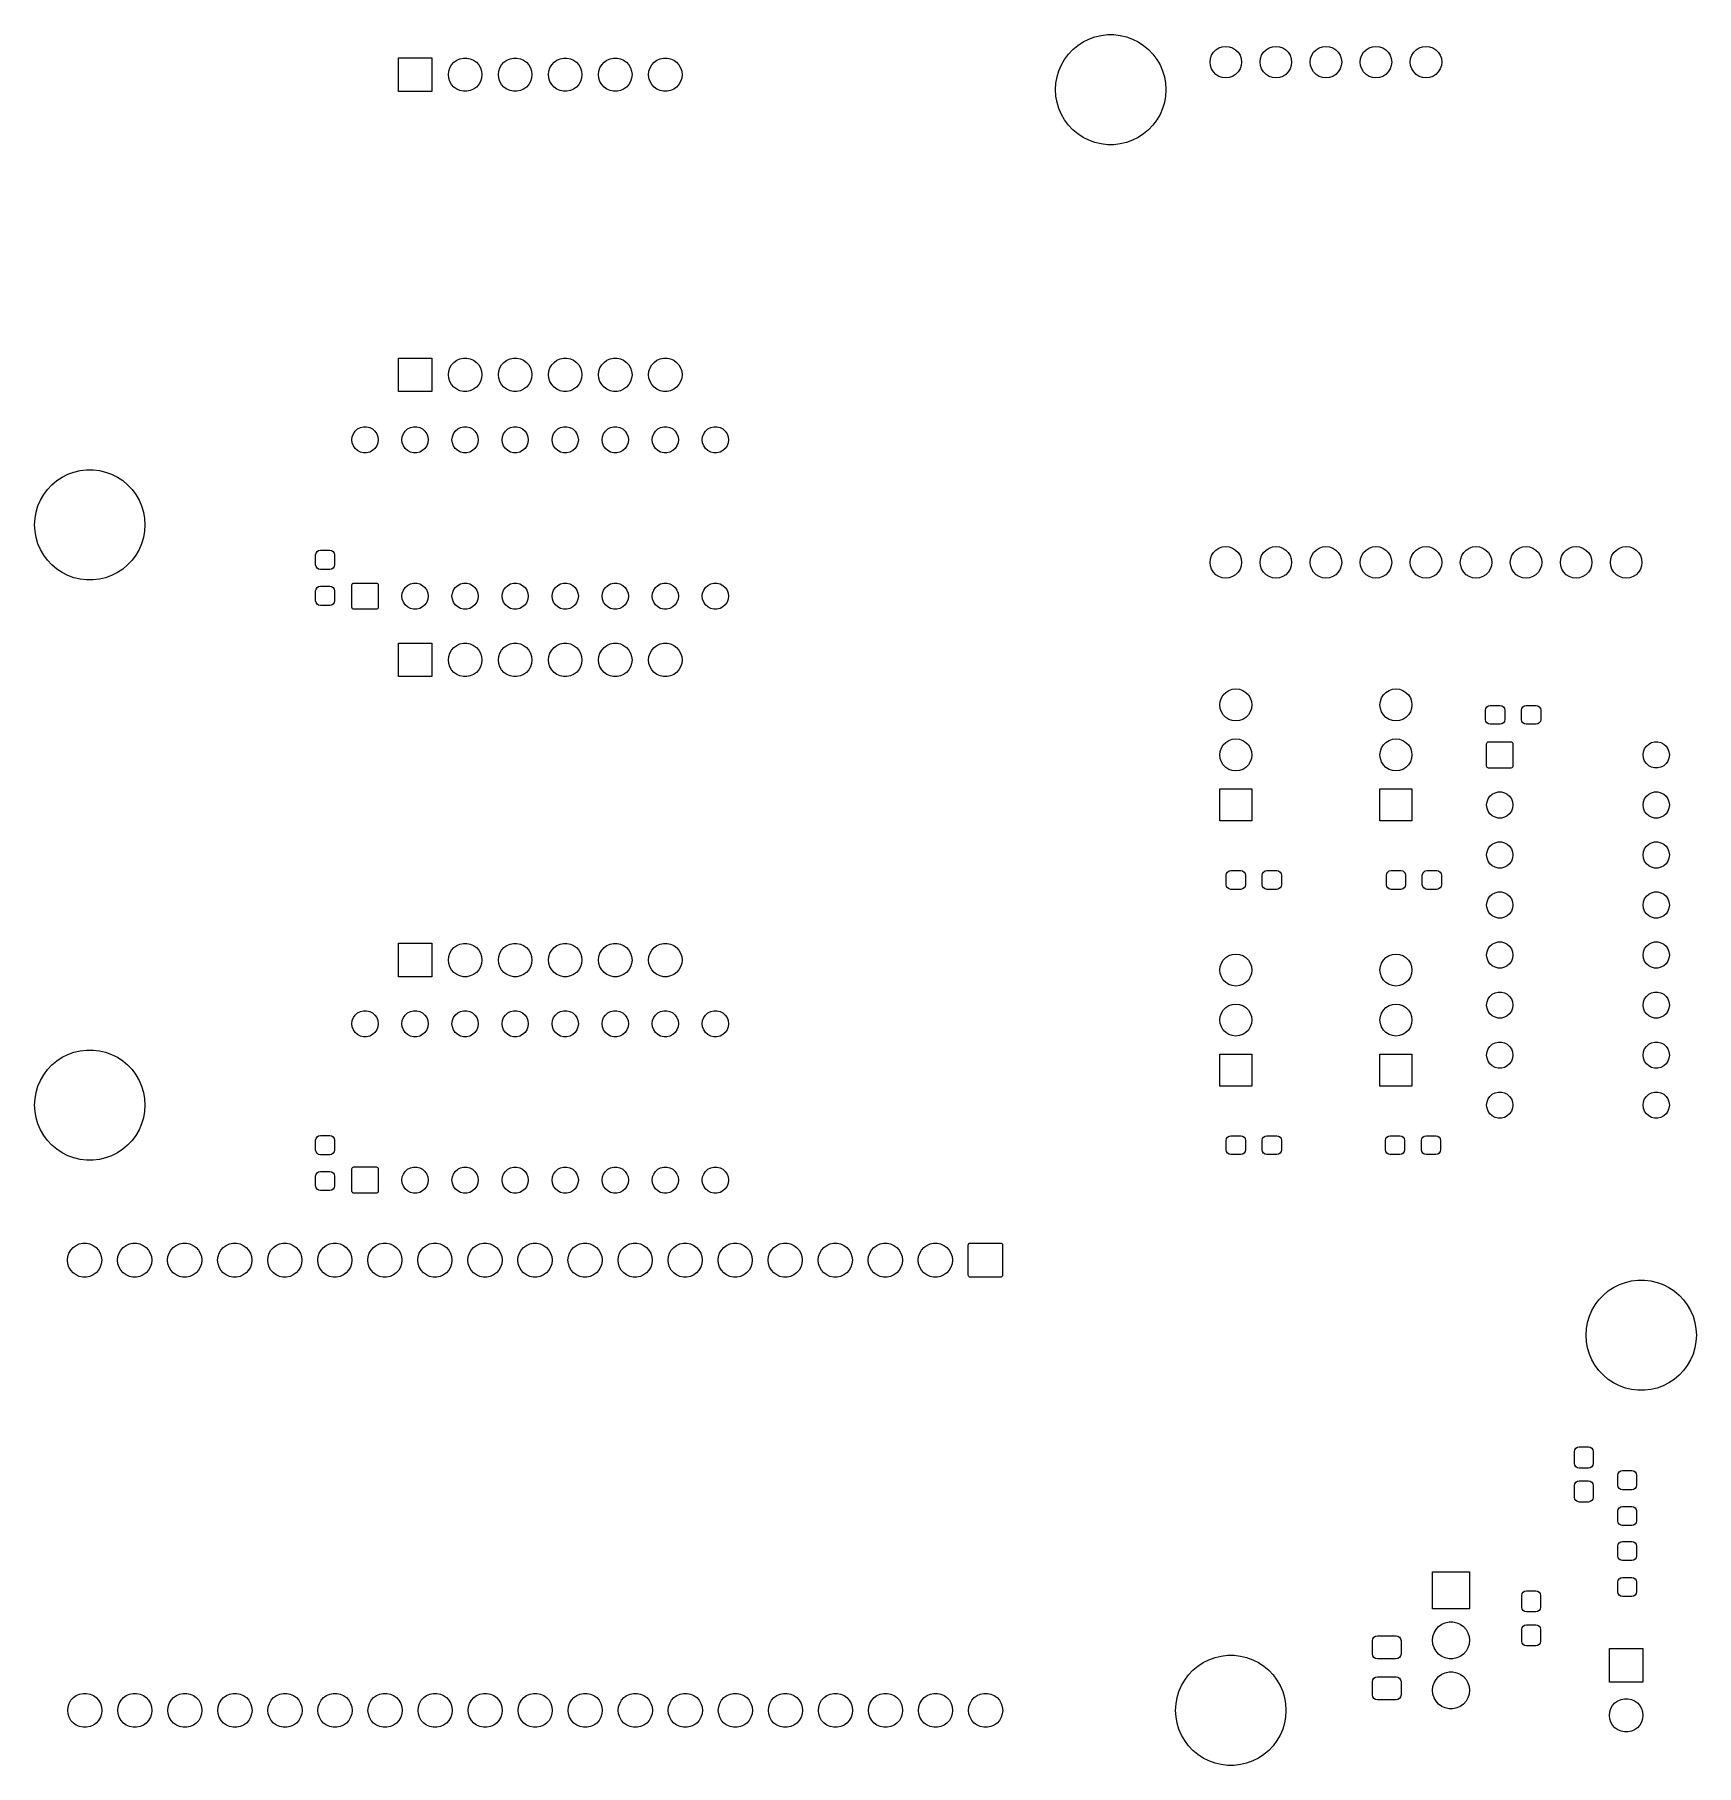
# Model space of a CAD drawing. Extents: x 4.07 to 7.39, y -5.18 to -1.72.
import ezdxf

# ---------------------------------------------------------------- set-up
doc = ezdxf.new("R2010")
doc.units = 0
doc.header["$MEASUREMENT"] = 0
doc.layers.add('BLACK', color=7, linetype='CONTINUOUS')

msp = doc.modelspace()

# ---------------------------------------------------------------- linework, layer by layer
at = {"layer": 'BLACK', "linetype": 'CONTINUOUS'}
for p, q in [((6.16488, -1.73453), (6.17634, -1.72878)), ((6.17634, -1.72878), (6.18838, -1.72439)), ((6.18838, -1.72439), (6.20086, -1.72144)), ((6.20086, -1.72144), (6.21359, -1.71995)), ((6.21359, -1.71995), (6.22641, -1.71995)), ((6.22641, -1.71995), (6.23914, -1.72144)), ((6.23914, -1.72144), (6.25162, -1.72439)), ((6.25162, -1.72439), (6.26366, -1.72878)), ((6.26366, -1.72878), (6.27512, -1.73453)), ((6.1279, -1.76942), (6.13555, -1.75914)), ((6.13555, -1.75914), (6.14435, -1.74982)), ((6.14435, -1.74982), (6.15417, -1.74158)), ((6.15417, -1.74158), (6.16488, -1.73453)), ((6.27512, -1.73453), (6.28583, -1.74158)), ((6.28583, -1.74158), (6.29565, -1.74982)), ((6.29565, -1.74982), (6.30445, -1.75914)), ((6.30445, -1.75914), (6.3121, -1.76942)), ((6.41929, -1.76799), (6.42162, -1.76133)), ((6.42162, -1.76133), (6.42538, -1.75536)), ((6.42538, -1.75536), (6.43036, -1.75038)), ((6.43036, -1.75038), (6.43633, -1.74662)), ((6.43633, -1.74662), (6.44299, -1.74429)), ((6.44299, -1.74429), (6.45, -1.7435)), ((6.45, -1.7435), (6.45701, -1.74429)), ((6.45701, -1.74429), (6.46367, -1.74662)), ((6.46367, -1.74662), (6.46964, -1.75038)), ((6.46964, -1.75038), (6.47462, -1.75536)), ((6.47462, -1.75536), (6.47838, -1.76133)), ((6.47838, -1.76133), (6.48071, -1.76799)), ((6.51929, -1.76799), (6.52162, -1.76133)), ((6.52162, -1.76133), (6.52538, -1.75536)), ((6.52538, -1.75536), (6.53036, -1.75038)), ((6.53036, -1.75038), (6.53633, -1.74662)), ((6.53633, -1.74662), (6.54299, -1.74429)), ((6.54299, -1.74429), (6.55, -1.7435)), ((6.55, -1.7435), (6.55701, -1.74429)), ((6.55701, -1.74429), (6.56367, -1.74662)), ((6.56367, -1.74662), (6.56964, -1.75038)), ((6.56964, -1.75038), (6.57462, -1.75536)), ((6.57462, -1.75536), (6.57838, -1.76133)), ((6.57838, -1.76133), (6.58071, -1.76799)), ((6.61929, -1.76799), (6.62162, -1.76133)), ((6.62162, -1.76133), (6.62538, -1.75536)), ((6.62538, -1.75536), (6.63036, -1.75038)), ((6.63036, -1.75038), (6.63633, -1.74662)), ((6.63633, -1.74662), (6.64299, -1.74429)), ((6.64299, -1.74429), (6.65, -1.7435)), ((6.65, -1.7435), (6.65701, -1.74429)), ((6.65701, -1.74429), (6.66367, -1.74662)), ((6.66367, -1.74662), (6.66964, -1.75038)), ((6.66964, -1.75038), (6.67462, -1.75536)), ((6.67462, -1.75536), (6.67838, -1.76133)), ((6.67838, -1.76133), (6.68071, -1.76799)), ((6.71929, -1.76799), (6.72162, -1.76133)), ((6.72162, -1.76133), (6.72538, -1.75536)), ((6.72538, -1.75536), (6.73036, -1.75038)), ((6.73036, -1.75038), (6.73633, -1.74662)), ((6.73633, -1.74662), (6.74299, -1.74429)), ((6.74299, -1.74429), (6.75, -1.7435)), ((6.75, -1.7435), (6.75701, -1.74429)), ((6.75701, -1.74429), (6.76367, -1.74662)), ((6.76367, -1.74662), (6.76964, -1.75038)), ((6.76964, -1.75038), (6.77462, -1.75536)), ((6.77462, -1.75536), (6.77838, -1.76133)), ((6.77838, -1.76133), (6.78071, -1.76799)), ((6.81929, -1.76799), (6.82162, -1.76133)), ((6.82162, -1.76133), (6.82538, -1.75536)), ((6.82538, -1.75536), (6.83036, -1.75038)), ((6.83036, -1.75038), (6.83633, -1.74662)), ((6.83633, -1.74662), (6.84299, -1.74429)), ((6.84299, -1.74429), (6.85, -1.7435)), ((6.85, -1.7435), (6.85701, -1.74429)), ((6.85701, -1.74429), (6.86367, -1.74662)), ((6.86367, -1.74662), (6.86964, -1.75038)), ((6.86964, -1.75038), (6.87462, -1.75536)), ((6.87462, -1.75536), (6.87838, -1.76133)), ((6.87838, -1.76133), (6.88071, -1.76799)), ((4.79654, -1.83346), (4.79654, -1.76654)), ((4.79654, -1.76654), (4.86346, -1.76654)), ((4.86346, -1.76654), (4.86346, -1.83346)), ((4.89654, -1.8), (4.89727, -1.79304)), ((4.89727, -1.79304), (4.89943, -1.78639)), ((4.89943, -1.78639), (4.90293, -1.78033)), ((4.90293, -1.78033), (4.90761, -1.77513)), ((4.90761, -1.77513), (4.91327, -1.77102)), ((4.91327, -1.77102), (4.91966, -1.76817)), ((4.91966, -1.76817), (4.9265, -1.76672)), ((4.9265, -1.76672), (4.9335, -1.76672)), ((4.9335, -1.76672), (4.94034, -1.76817)), ((4.94034, -1.76817), (4.94673, -1.77102)), ((4.94673, -1.77102), (4.95239, -1.77513)), ((4.95239, -1.77513), (4.95707, -1.78033)), ((4.95707, -1.78033), (4.96057, -1.78639)), ((4.96057, -1.78639), (4.96273, -1.79304)), ((4.96273, -1.79304), (4.96346, -1.8)), ((4.99654, -1.8), (4.99727, -1.79304)), ((4.99727, -1.79304), (4.99943, -1.78639)), ((4.99943, -1.78639), (5.00293, -1.78033)), ((5.00293, -1.78033), (5.00761, -1.77513)), ((5.00761, -1.77513), (5.01327, -1.77102)), ((5.01327, -1.77102), (5.01966, -1.76817)), ((5.01966, -1.76817), (5.0265, -1.76672)), ((5.0265, -1.76672), (5.0335, -1.76672)), ((5.0335, -1.76672), (5.04034, -1.76817)), ((5.04034, -1.76817), (5.04673, -1.77102)), ((5.04673, -1.77102), (5.05239, -1.77513)), ((5.05239, -1.77513), (5.05707, -1.78033)), ((5.05707, -1.78033), (5.06057, -1.78639)), ((5.06057, -1.78639), (5.06273, -1.79304)), ((5.06273, -1.79304), (5.06346, -1.8)), ((5.09654, -1.8), (5.09727, -1.79304)), ((5.09727, -1.79304), (5.09943, -1.78639)), ((5.09943, -1.78639), (5.10293, -1.78033)), ((5.10293, -1.78033), (5.10761, -1.77513)), ((5.10761, -1.77513), (5.11327, -1.77102)), ((5.11327, -1.77102), (5.11966, -1.76817)), ((5.11966, -1.76817), (5.1265, -1.76672)), ((5.1265, -1.76672), (5.1335, -1.76672)), ((5.1335, -1.76672), (5.14034, -1.76817)), ((5.14034, -1.76817), (5.14673, -1.77102)), ((5.14673, -1.77102), (5.15239, -1.77513)), ((5.15239, -1.77513), (5.15707, -1.78033)), ((5.15707, -1.78033), (5.16057, -1.78639)), ((5.16057, -1.78639), (5.16273, -1.79304)), ((5.16273, -1.79304), (5.16346, -1.8)), ((5.19654, -1.8), (5.19727, -1.79304)), ((5.19727, -1.79304), (5.19943, -1.78639)), ((5.19943, -1.78639), (5.20293, -1.78033)), ((5.20293, -1.78033), (5.20761, -1.77513)), ((5.20761, -1.77513), (5.21327, -1.77102)), ((5.21327, -1.77102), (5.21966, -1.76817)), ((5.21966, -1.76817), (5.2265, -1.76672)), ((5.2265, -1.76672), (5.2335, -1.76672)), ((5.2335, -1.76672), (5.24034, -1.76817)), ((5.24034, -1.76817), (5.24673, -1.77102)), ((5.24673, -1.77102), (5.25239, -1.77513)), ((5.25239, -1.77513), (5.25707, -1.78033)), ((5.25707, -1.78033), (5.26057, -1.78639)), ((5.26057, -1.78639), (5.26273, -1.79304)), ((5.26273, -1.79304), (5.26346, -1.8)), ((5.29654, -1.8), (5.29727, -1.79304)), ((5.29727, -1.79304), (5.29943, -1.78639)), ((5.29943, -1.78639), (5.30293, -1.78033)), ((5.30293, -1.78033), (5.30761, -1.77513)), ((5.30761, -1.77513), (5.31327, -1.77102)), ((5.31327, -1.77102), (5.31966, -1.76817)), ((5.31966, -1.76817), (5.3265, -1.76672)), ((5.3265, -1.76672), (5.3335, -1.76672)), ((5.3335, -1.76672), (5.34034, -1.76817)), ((5.34034, -1.76817), (5.34673, -1.77102)), ((5.34673, -1.77102), (5.35239, -1.77513)), ((5.35239, -1.77513), (5.35707, -1.78033)), ((5.35707, -1.78033), (5.36057, -1.78639)), ((5.36057, -1.78639), (5.36273, -1.79304)), ((5.36273, -1.79304), (5.36346, -1.8)), ((6.11274, -1.80458), (6.11641, -1.7923)), ((6.11641, -1.7923), (6.12149, -1.78053)), ((6.12149, -1.78053), (6.1279, -1.76942)), ((6.3121, -1.76942), (6.31851, -1.78053)), ((6.31851, -1.78053), (6.32359, -1.7923)), ((6.32359, -1.7923), (6.32726, -1.80458)), ((6.4185, -1.775), (6.41929, -1.76799)), ((6.41929, -1.78201), (6.4185, -1.775)), ((6.42162, -1.78867), (6.41929, -1.78201)), ((6.42538, -1.79464), (6.42162, -1.78867)), ((6.43036, -1.79962), (6.42538, -1.79464)), ((6.47462, -1.79464), (6.46964, -1.79962)), ((6.47838, -1.78867), (6.47462, -1.79464)), ((6.48071, -1.78201), (6.47838, -1.78867)), ((6.48071, -1.76799), (6.4815, -1.775)), ((6.4815, -1.775), (6.48071, -1.78201)), ((6.5185, -1.775), (6.51929, -1.76799)), ((6.51929, -1.78201), (6.5185, -1.775)), ((6.52162, -1.78867), (6.51929, -1.78201)), ((6.52538, -1.79464), (6.52162, -1.78867)), ((6.53036, -1.79962), (6.52538, -1.79464)), ((6.57462, -1.79464), (6.56964, -1.79962)), ((6.57838, -1.78867), (6.57462, -1.79464)), ((6.58071, -1.78201), (6.57838, -1.78867)), ((6.58071, -1.76799), (6.5815, -1.775)), ((6.5815, -1.775), (6.58071, -1.78201)), ((6.6185, -1.775), (6.61929, -1.76799)), ((6.61929, -1.78201), (6.6185, -1.775)), ((6.62162, -1.78867), (6.61929, -1.78201)), ((6.62538, -1.79464), (6.62162, -1.78867)), ((6.63036, -1.79962), (6.62538, -1.79464)), ((6.67462, -1.79464), (6.66964, -1.79962)), ((6.67838, -1.78867), (6.67462, -1.79464)), ((6.68071, -1.78201), (6.67838, -1.78867)), ((6.68071, -1.76799), (6.6815, -1.775)), ((6.6815, -1.775), (6.68071, -1.78201)), ((6.7185, -1.775), (6.71929, -1.76799)), ((6.71929, -1.78201), (6.7185, -1.775)), ((6.72162, -1.78867), (6.71929, -1.78201)), ((6.72538, -1.79464), (6.72162, -1.78867)), ((6.73036, -1.79962), (6.72538, -1.79464)), ((6.77462, -1.79464), (6.76964, -1.79962)), ((6.77838, -1.78867), (6.77462, -1.79464)), ((6.78071, -1.78201), (6.77838, -1.78867)), ((6.78071, -1.76799), (6.7815, -1.775)), ((6.7815, -1.775), (6.78071, -1.78201)), ((6.8185, -1.775), (6.81929, -1.76799)), ((6.81929, -1.78201), (6.8185, -1.775)), ((6.82162, -1.78867), (6.81929, -1.78201)), ((6.82538, -1.79464), (6.82162, -1.78867)), ((6.83036, -1.79962), (6.82538, -1.79464)), ((6.87462, -1.79464), (6.86964, -1.79962)), ((6.87838, -1.78867), (6.87462, -1.79464)), ((6.88071, -1.78201), (6.87838, -1.78867)), ((6.88071, -1.76799), (6.8815, -1.775)), ((6.8815, -1.775), (6.88071, -1.78201)), ((4.86346, -1.83346), (4.79654, -1.83346)), ((4.89727, -1.80696), (4.89654, -1.8)), ((4.89943, -1.81361), (4.89727, -1.80696)), ((4.90293, -1.81967), (4.89943, -1.81361)), ((4.90761, -1.82487), (4.90293, -1.81967)), ((4.91327, -1.82898), (4.90761, -1.82487)), ((4.91966, -1.83183), (4.91327, -1.82898)), ((4.9265, -1.83328), (4.91966, -1.83183)), ((4.9335, -1.83328), (4.9265, -1.83328)), ((4.94034, -1.83183), (4.9335, -1.83328)), ((4.94673, -1.82898), (4.94034, -1.83183)), ((4.95239, -1.82487), (4.94673, -1.82898)), ((4.95707, -1.81967), (4.95239, -1.82487)), ((4.96057, -1.81361), (4.95707, -1.81967)), ((4.96273, -1.80696), (4.96057, -1.81361)), ((4.96346, -1.8), (4.96273, -1.80696)), ((4.99727, -1.80696), (4.99654, -1.8)), ((4.99943, -1.81361), (4.99727, -1.80696)), ((5.00293, -1.81967), (4.99943, -1.81361)), ((5.00761, -1.82487), (5.00293, -1.81967)), ((5.01327, -1.82898), (5.00761, -1.82487)), ((5.01966, -1.83183), (5.01327, -1.82898)), ((5.0265, -1.83328), (5.01966, -1.83183)), ((5.0335, -1.83328), (5.0265, -1.83328)), ((5.04034, -1.83183), (5.0335, -1.83328)), ((5.04673, -1.82898), (5.04034, -1.83183)), ((5.05239, -1.82487), (5.04673, -1.82898)), ((5.05707, -1.81967), (5.05239, -1.82487)), ((5.06057, -1.81361), (5.05707, -1.81967)), ((5.06273, -1.80696), (5.06057, -1.81361)), ((5.06346, -1.8), (5.06273, -1.80696)), ((5.09727, -1.80696), (5.09654, -1.8)), ((5.09943, -1.81361), (5.09727, -1.80696)), ((5.10293, -1.81967), (5.09943, -1.81361)), ((5.10761, -1.82487), (5.10293, -1.81967)), ((5.11327, -1.82898), (5.10761, -1.82487)), ((5.11966, -1.83183), (5.11327, -1.82898)), ((5.1265, -1.83328), (5.11966, -1.83183)), ((5.1335, -1.83328), (5.1265, -1.83328)), ((5.14034, -1.83183), (5.1335, -1.83328)), ((5.14673, -1.82898), (5.14034, -1.83183)), ((5.15239, -1.82487), (5.14673, -1.82898)), ((5.15707, -1.81967), (5.15239, -1.82487)), ((5.16057, -1.81361), (5.15707, -1.81967)), ((5.16273, -1.80696), (5.16057, -1.81361)), ((5.16346, -1.8), (5.16273, -1.80696)), ((5.19727, -1.80696), (5.19654, -1.8)), ((5.19943, -1.81361), (5.19727, -1.80696)), ((5.20293, -1.81967), (5.19943, -1.81361)), ((5.20761, -1.82487), (5.20293, -1.81967)), ((5.21327, -1.82898), (5.20761, -1.82487)), ((5.21966, -1.83183), (5.21327, -1.82898)), ((5.2265, -1.83328), (5.21966, -1.83183)), ((5.2335, -1.83328), (5.2265, -1.83328)), ((5.24034, -1.83183), (5.2335, -1.83328)), ((5.24673, -1.82898), (5.24034, -1.83183)), ((5.25239, -1.82487), (5.24673, -1.82898)), ((5.25707, -1.81967), (5.25239, -1.82487)), ((5.26057, -1.81361), (5.25707, -1.81967)), ((5.26273, -1.80696), (5.26057, -1.81361)), ((5.26346, -1.8), (5.26273, -1.80696)), ((5.29727, -1.80696), (5.29654, -1.8)), ((5.29943, -1.81361), (5.29727, -1.80696)), ((5.30293, -1.81967), (5.29943, -1.81361)), ((5.30761, -1.82487), (5.30293, -1.81967)), ((5.31327, -1.82898), (5.30761, -1.82487)), ((5.31966, -1.83183), (5.31327, -1.82898)), ((5.3265, -1.83328), (5.31966, -1.83183)), ((5.3335, -1.83328), (5.3265, -1.83328)), ((5.34034, -1.83183), (5.3335, -1.83328)), ((5.34673, -1.82898), (5.34034, -1.83183)), ((5.35239, -1.82487), (5.34673, -1.82898)), ((5.35707, -1.81967), (5.35239, -1.82487)), ((5.36057, -1.81361), (5.35707, -1.81967)), ((5.36273, -1.80696), (5.36057, -1.81361)), ((5.36346, -1.8), (5.36273, -1.80696)), ((6.10976, -1.83), (6.11051, -1.8172)), ((6.11051, -1.8428), (6.10976, -1.83)), ((6.11051, -1.8172), (6.11274, -1.80458)), ((6.32726, -1.80458), (6.32949, -1.8172)), ((6.32949, -1.8172), (6.33024, -1.83)), ((6.33024, -1.83), (6.32949, -1.8428)), ((6.43633, -1.80338), (6.43036, -1.79962)), ((6.44299, -1.80571), (6.43633, -1.80338)), ((6.45, -1.8065), (6.44299, -1.80571)), ((6.45701, -1.80571), (6.45, -1.8065)), ((6.46367, -1.80338), (6.45701, -1.80571)), ((6.46964, -1.79962), (6.46367, -1.80338)), ((6.53633, -1.80338), (6.53036, -1.79962)), ((6.54299, -1.80571), (6.53633, -1.80338)), ((6.55, -1.8065), (6.54299, -1.80571)), ((6.55701, -1.80571), (6.55, -1.8065)), ((6.56367, -1.80338), (6.55701, -1.80571)), ((6.56964, -1.79962), (6.56367, -1.80338)), ((6.63633, -1.80338), (6.63036, -1.79962)), ((6.64299, -1.80571), (6.63633, -1.80338)), ((6.65, -1.8065), (6.64299, -1.80571)), ((6.65701, -1.80571), (6.65, -1.8065)), ((6.66367, -1.80338), (6.65701, -1.80571)), ((6.66964, -1.79962), (6.66367, -1.80338)), ((6.73633, -1.80338), (6.73036, -1.79962)), ((6.74299, -1.80571), (6.73633, -1.80338)), ((6.75, -1.8065), (6.74299, -1.80571)), ((6.75701, -1.80571), (6.75, -1.8065)), ((6.76367, -1.80338), (6.75701, -1.80571)), ((6.76964, -1.79962), (6.76367, -1.80338)), ((6.83633, -1.80338), (6.83036, -1.79962)), ((6.84299, -1.80571), (6.83633, -1.80338)), ((6.85, -1.8065), (6.84299, -1.80571)), ((6.85701, -1.80571), (6.85, -1.8065)), ((6.86367, -1.80338), (6.85701, -1.80571)), ((6.86964, -1.79962), (6.86367, -1.80338)), ((6.11274, -1.85542), (6.11051, -1.8428)), ((6.11641, -1.8677), (6.11274, -1.85542)), ((6.12149, -1.87947), (6.11641, -1.8677)), ((6.32359, -1.8677), (6.31851, -1.87947)), ((6.32726, -1.85542), (6.32359, -1.8677)), ((6.32949, -1.8428), (6.32726, -1.85542)), ((6.1279, -1.89058), (6.12149, -1.87947)), ((6.13555, -1.90086), (6.1279, -1.89058)), ((6.14435, -1.91018), (6.13555, -1.90086)), ((6.30445, -1.90086), (6.29565, -1.91018)), ((6.3121, -1.89058), (6.30445, -1.90086)), ((6.31851, -1.87947), (6.3121, -1.89058)), ((6.15417, -1.91842), (6.14435, -1.91018)), ((6.16488, -1.92547), (6.15417, -1.91842)), ((6.17634, -1.93122), (6.16488, -1.92547)), ((6.18838, -1.93561), (6.17634, -1.93122)), ((6.20086, -1.93856), (6.18838, -1.93561)), ((6.25162, -1.93561), (6.23914, -1.93856)), ((6.26366, -1.93122), (6.25162, -1.93561)), ((6.27512, -1.92547), (6.26366, -1.93122)), ((6.28583, -1.91842), (6.27512, -1.92547)), ((6.29565, -1.91018), (6.28583, -1.91842)), ((6.21359, -1.94005), (6.20086, -1.93856)), ((6.22641, -1.94005), (6.21359, -1.94005)), ((6.23914, -1.93856), (6.22641, -1.94005)), ((4.79654, -2.43346), (4.79654, -2.36654)), ((4.79654, -2.36654), (4.86346, -2.36654)), ((4.86346, -2.36654), (4.86346, -2.43346)), ((4.89727, -2.39304), (4.89943, -2.38639)), ((4.89943, -2.38639), (4.90293, -2.38033)), ((4.90293, -2.38033), (4.90761, -2.37513)), ((4.90761, -2.37513), (4.91327, -2.37102)), ((4.91327, -2.37102), (4.91966, -2.36817)), ((4.91966, -2.36817), (4.9265, -2.36672)), ((4.9265, -2.36672), (4.9335, -2.36672)), ((4.9335, -2.36672), (4.94034, -2.36817)), ((4.94034, -2.36817), (4.94673, -2.37102)), ((4.94673, -2.37102), (4.95239, -2.37513)), ((4.95239, -2.37513), (4.95707, -2.38033)), ((4.95707, -2.38033), (4.96057, -2.38639)), ((4.96057, -2.38639), (4.96273, -2.39304)), ((4.99727, -2.39304), (4.99943, -2.38639)), ((4.99943, -2.38639), (5.00293, -2.38033)), ((5.00293, -2.38033), (5.00761, -2.37513)), ((5.00761, -2.37513), (5.01327, -2.37102)), ((5.01327, -2.37102), (5.01966, -2.36817)), ((5.01966, -2.36817), (5.0265, -2.36672)), ((5.0265, -2.36672), (5.0335, -2.36672)), ((5.0335, -2.36672), (5.04034, -2.36817)), ((5.04034, -2.36817), (5.04673, -2.37102)), ((5.04673, -2.37102), (5.05239, -2.37513)), ((5.05239, -2.37513), (5.05707, -2.38033)), ((5.05707, -2.38033), (5.06057, -2.38639)), ((5.06057, -2.38639), (5.06273, -2.39304)), ((5.09727, -2.39304), (5.09943, -2.38639)), ((5.09943, -2.38639), (5.10293, -2.38033)), ((5.10293, -2.38033), (5.10761, -2.37513)), ((5.10761, -2.37513), (5.11327, -2.37102)), ((5.11327, -2.37102), (5.11966, -2.36817)), ((5.11966, -2.36817), (5.1265, -2.36672)), ((5.1265, -2.36672), (5.1335, -2.36672)), ((5.1335, -2.36672), (5.14034, -2.36817)), ((5.14034, -2.36817), (5.14673, -2.37102)), ((5.14673, -2.37102), (5.15239, -2.37513)), ((5.15239, -2.37513), (5.15707, -2.38033)), ((5.15707, -2.38033), (5.16057, -2.38639)), ((5.16057, -2.38639), (5.16273, -2.39304)), ((5.19727, -2.39304), (5.19943, -2.38639)), ((5.19943, -2.38639), (5.20293, -2.38033)), ((5.20293, -2.38033), (5.20761, -2.37513)), ((5.20761, -2.37513), (5.21327, -2.37102)), ((5.21327, -2.37102), (5.21966, -2.36817)), ((5.21966, -2.36817), (5.2265, -2.36672)), ((5.2265, -2.36672), (5.2335, -2.36672)), ((5.2335, -2.36672), (5.24034, -2.36817)), ((5.24034, -2.36817), (5.24673, -2.37102)), ((5.24673, -2.37102), (5.25239, -2.37513)), ((5.25239, -2.37513), (5.25707, -2.38033)), ((5.25707, -2.38033), (5.26057, -2.38639)), ((5.26057, -2.38639), (5.26273, -2.39304)), ((5.29727, -2.39304), (5.29943, -2.38639)), ((5.29943, -2.38639), (5.30293, -2.38033)), ((5.30293, -2.38033), (5.30761, -2.37513)), ((5.30761, -2.37513), (5.31327, -2.37102)), ((5.31327, -2.37102), (5.31966, -2.36817)), ((5.31966, -2.36817), (5.3265, -2.36672)), ((5.3265, -2.36672), (5.3335, -2.36672)), ((5.3335, -2.36672), (5.34034, -2.36817)), ((5.34034, -2.36817), (5.34673, -2.37102)), ((5.34673, -2.37102), (5.35239, -2.37513)), ((5.35239, -2.37513), (5.35707, -2.38033)), ((5.35707, -2.38033), (5.36057, -2.38639)), ((5.36057, -2.38639), (5.36273, -2.39304)), ((4.89654, -2.4), (4.89727, -2.39304)), ((4.89727, -2.40696), (4.89654, -2.4)), ((4.89943, -2.41361), (4.89727, -2.40696)), ((4.90293, -2.41967), (4.89943, -2.41361)), ((4.90761, -2.42487), (4.90293, -2.41967)), ((4.95707, -2.41967), (4.95239, -2.42487)), ((4.96057, -2.41361), (4.95707, -2.41967)), ((4.96273, -2.40696), (4.96057, -2.41361)), ((4.96273, -2.39304), (4.96346, -2.4)), ((4.96346, -2.4), (4.96273, -2.40696)), ((4.99654, -2.4), (4.99727, -2.39304)), ((4.99727, -2.40696), (4.99654, -2.4)), ((4.99943, -2.41361), (4.99727, -2.40696)), ((5.00293, -2.41967), (4.99943, -2.41361)), ((5.00761, -2.42487), (5.00293, -2.41967)), ((5.05707, -2.41967), (5.05239, -2.42487)), ((5.06057, -2.41361), (5.05707, -2.41967)), ((5.06273, -2.40696), (5.06057, -2.41361)), ((5.06273, -2.39304), (5.06346, -2.4)), ((5.06346, -2.4), (5.06273, -2.40696)), ((5.09654, -2.4), (5.09727, -2.39304)), ((5.09727, -2.40696), (5.09654, -2.4)), ((5.09943, -2.41361), (5.09727, -2.40696)), ((5.10293, -2.41967), (5.09943, -2.41361)), ((5.10761, -2.42487), (5.10293, -2.41967)), ((5.15707, -2.41967), (5.15239, -2.42487)), ((5.16057, -2.41361), (5.15707, -2.41967)), ((5.16273, -2.40696), (5.16057, -2.41361)), ((5.16273, -2.39304), (5.16346, -2.4)), ((5.16346, -2.4), (5.16273, -2.40696)), ((5.19654, -2.4), (5.19727, -2.39304)), ((5.19727, -2.40696), (5.19654, -2.4)), ((5.19943, -2.41361), (5.19727, -2.40696)), ((5.20293, -2.41967), (5.19943, -2.41361)), ((5.20761, -2.42487), (5.20293, -2.41967)), ((5.25707, -2.41967), (5.25239, -2.42487)), ((5.26057, -2.41361), (5.25707, -2.41967)), ((5.26273, -2.40696), (5.26057, -2.41361)), ((5.26273, -2.39304), (5.26346, -2.4)), ((5.26346, -2.4), (5.26273, -2.40696)), ((5.29654, -2.4), (5.29727, -2.39304)), ((5.29727, -2.40696), (5.29654, -2.4)), ((5.29943, -2.41361), (5.29727, -2.40696)), ((5.30293, -2.41967), (5.29943, -2.41361)), ((5.30761, -2.42487), (5.30293, -2.41967)), ((5.35707, -2.41967), (5.35239, -2.42487)), ((5.36057, -2.41361), (5.35707, -2.41967)), ((5.36273, -2.40696), (5.36057, -2.41361)), ((5.36273, -2.39304), (5.36346, -2.4)), ((5.36346, -2.4), (5.36273, -2.40696)), ((4.86346, -2.43346), (4.79654, -2.43346)), ((4.91327, -2.42898), (4.90761, -2.42487)), ((4.91966, -2.43183), (4.91327, -2.42898)), ((4.9265, -2.43328), (4.91966, -2.43183)), ((4.9335, -2.43328), (4.9265, -2.43328)), ((4.94034, -2.43183), (4.9335, -2.43328)), ((4.94673, -2.42898), (4.94034, -2.43183)), ((4.95239, -2.42487), (4.94673, -2.42898)), ((5.01327, -2.42898), (5.00761, -2.42487)), ((5.01966, -2.43183), (5.01327, -2.42898)), ((5.0265, -2.43328), (5.01966, -2.43183)), ((5.0335, -2.43328), (5.0265, -2.43328)), ((5.04034, -2.43183), (5.0335, -2.43328)), ((5.04673, -2.42898), (5.04034, -2.43183)), ((5.05239, -2.42487), (5.04673, -2.42898)), ((5.11327, -2.42898), (5.10761, -2.42487)), ((5.11966, -2.43183), (5.11327, -2.42898)), ((5.1265, -2.43328), (5.11966, -2.43183)), ((5.1335, -2.43328), (5.1265, -2.43328)), ((5.14034, -2.43183), (5.1335, -2.43328)), ((5.14673, -2.42898), (5.14034, -2.43183)), ((5.15239, -2.42487), (5.14673, -2.42898)), ((5.21327, -2.42898), (5.20761, -2.42487)), ((5.21966, -2.43183), (5.21327, -2.42898)), ((5.2265, -2.43328), (5.21966, -2.43183)), ((5.2335, -2.43328), (5.2265, -2.43328)), ((5.24034, -2.43183), (5.2335, -2.43328)), ((5.24673, -2.42898), (5.24034, -2.43183)), ((5.25239, -2.42487), (5.24673, -2.42898)), ((5.31327, -2.42898), (5.30761, -2.42487)), ((5.31966, -2.43183), (5.31327, -2.42898)), ((5.3265, -2.43328), (5.31966, -2.43183)), ((5.3335, -2.43328), (5.3265, -2.43328)), ((5.34034, -2.43183), (5.3335, -2.43328)), ((5.34673, -2.42898), (5.34034, -2.43183)), ((5.35239, -2.42487), (5.34673, -2.42898)), ((4.70374, -2.53), (4.7045, -2.52372)), ((4.7045, -2.52372), (4.70675, -2.5178)), ((4.70675, -2.5178), (4.71034, -2.51259)), ((4.71034, -2.51259), (4.71508, -2.50839)), ((4.71508, -2.50839), (4.72069, -2.50545)), ((4.72069, -2.50545), (4.72683, -2.50393)), ((4.72683, -2.50393), (4.73317, -2.50393)), ((4.73317, -2.50393), (4.73931, -2.50545)), ((4.73931, -2.50545), (4.74492, -2.50839)), ((4.74492, -2.50839), (4.74966, -2.51259)), ((4.74966, -2.51259), (4.75325, -2.5178)), ((4.75325, -2.5178), (4.7555, -2.52372)), ((4.7555, -2.52372), (4.75626, -2.53)), ((4.80374, -2.53), (4.8045, -2.52372)), ((4.8045, -2.52372), (4.80675, -2.5178)), ((4.80675, -2.5178), (4.81034, -2.51259)), ((4.81034, -2.51259), (4.81508, -2.50839)), ((4.81508, -2.50839), (4.82069, -2.50545)), ((4.82069, -2.50545), (4.82683, -2.50393)), ((4.82683, -2.50393), (4.83317, -2.50393)), ((4.83317, -2.50393), (4.83931, -2.50545)), ((4.83931, -2.50545), (4.84492, -2.50839)), ((4.84492, -2.50839), (4.84966, -2.51259)), ((4.84966, -2.51259), (4.85325, -2.5178)), ((4.85325, -2.5178), (4.8555, -2.52372)), ((4.8555, -2.52372), (4.85626, -2.53)), ((4.90374, -2.53), (4.9045, -2.52372)), ((4.9045, -2.52372), (4.90675, -2.5178)), ((4.90675, -2.5178), (4.91034, -2.51259)), ((4.91034, -2.51259), (4.91508, -2.50839)), ((4.91508, -2.50839), (4.92069, -2.50545)), ((4.92069, -2.50545), (4.92683, -2.50393)), ((4.92683, -2.50393), (4.93317, -2.50393)), ((4.93317, -2.50393), (4.93931, -2.50545)), ((4.93931, -2.50545), (4.94492, -2.50839)), ((4.94492, -2.50839), (4.94966, -2.51259)), ((4.94966, -2.51259), (4.95325, -2.5178)), ((4.95325, -2.5178), (4.9555, -2.52372)), ((4.9555, -2.52372), (4.95626, -2.53)), ((5.00374, -2.53), (5.0045, -2.52372)), ((5.0045, -2.52372), (5.00675, -2.5178)), ((5.00675, -2.5178), (5.01034, -2.51259)), ((5.01034, -2.51259), (5.01508, -2.50839)), ((5.01508, -2.50839), (5.02069, -2.50545)), ((5.02069, -2.50545), (5.02683, -2.50393)), ((5.02683, -2.50393), (5.03317, -2.50393)), ((5.03317, -2.50393), (5.03931, -2.50545)), ((5.03931, -2.50545), (5.04492, -2.50839)), ((5.04492, -2.50839), (5.04966, -2.51259)), ((5.04966, -2.51259), (5.05325, -2.5178)), ((5.05325, -2.5178), (5.0555, -2.52372)), ((5.0555, -2.52372), (5.05626, -2.53)), ((5.10374, -2.53), (5.1045, -2.52372)), ((5.1045, -2.52372), (5.10675, -2.5178)), ((5.10675, -2.5178), (5.11034, -2.51259)), ((5.11034, -2.51259), (5.11508, -2.50839)), ((5.11508, -2.50839), (5.12069, -2.50545)), ((5.12069, -2.50545), (5.12683, -2.50393)), ((5.12683, -2.50393), (5.13317, -2.50393)), ((5.13317, -2.50393), (5.13931, -2.50545)), ((5.13931, -2.50545), (5.14492, -2.50839)), ((5.14492, -2.50839), (5.14966, -2.51259)), ((5.14966, -2.51259), (5.15325, -2.5178)), ((5.15325, -2.5178), (5.1555, -2.52372)), ((5.1555, -2.52372), (5.15626, -2.53)), ((5.20374, -2.53), (5.2045, -2.52372)), ((5.2045, -2.52372), (5.20675, -2.5178)), ((5.20675, -2.5178), (5.21034, -2.51259)), ((5.21034, -2.51259), (5.21508, -2.50839)), ((5.21508, -2.50839), (5.22069, -2.50545)), ((5.22069, -2.50545), (5.22683, -2.50393)), ((5.22683, -2.50393), (5.23317, -2.50393)), ((5.23317, -2.50393), (5.23931, -2.50545)), ((5.23931, -2.50545), (5.24492, -2.50839)), ((5.24492, -2.50839), (5.24966, -2.51259)), ((5.24966, -2.51259), (5.25325, -2.5178)), ((5.25325, -2.5178), (5.2555, -2.52372)), ((5.2555, -2.52372), (5.25626, -2.53)), ((5.30374, -2.53), (5.3045, -2.52372)), ((5.3045, -2.52372), (5.30675, -2.5178)), ((5.30675, -2.5178), (5.31034, -2.51259)), ((5.31034, -2.51259), (5.31508, -2.50839)), ((5.31508, -2.50839), (5.32069, -2.50545)), ((5.32069, -2.50545), (5.32683, -2.50393)), ((5.32683, -2.50393), (5.33317, -2.50393)), ((5.33317, -2.50393), (5.33931, -2.50545)), ((5.33931, -2.50545), (5.34492, -2.50839)), ((5.34492, -2.50839), (5.34966, -2.51259)), ((5.34966, -2.51259), (5.35325, -2.5178)), ((5.35325, -2.5178), (5.3555, -2.52372)), ((5.3555, -2.52372), (5.35626, -2.53)), ((5.40374, -2.53), (5.4045, -2.52372)), ((5.4045, -2.52372), (5.40675, -2.5178)), ((5.40675, -2.5178), (5.41034, -2.51259)), ((5.41034, -2.51259), (5.41508, -2.50839)), ((5.41508, -2.50839), (5.42069, -2.50545)), ((5.42069, -2.50545), (5.42683, -2.50393)), ((5.42683, -2.50393), (5.43317, -2.50393)), ((5.43317, -2.50393), (5.43931, -2.50545)), ((5.43931, -2.50545), (5.44492, -2.50839)), ((5.44492, -2.50839), (5.44966, -2.51259)), ((5.44966, -2.51259), (5.45325, -2.5178)), ((5.45325, -2.5178), (5.4555, -2.52372)), ((5.4555, -2.52372), (5.45626, -2.53)), ((4.7045, -2.53628), (4.70374, -2.53)), ((4.70675, -2.5422), (4.7045, -2.53628)), ((4.71034, -2.54741), (4.70675, -2.5422)), ((4.71508, -2.55161), (4.71034, -2.54741)), ((4.72069, -2.55455), (4.71508, -2.55161)), ((4.72683, -2.55607), (4.72069, -2.55455)), ((4.73317, -2.55607), (4.72683, -2.55607)), ((4.73931, -2.55455), (4.73317, -2.55607)), ((4.74492, -2.55161), (4.73931, -2.55455)), ((4.74966, -2.54741), (4.74492, -2.55161)), ((4.75325, -2.5422), (4.74966, -2.54741)), ((4.7555, -2.53628), (4.75325, -2.5422)), ((4.75626, -2.53), (4.7555, -2.53628)), ((4.8045, -2.53628), (4.80374, -2.53)), ((4.80675, -2.5422), (4.8045, -2.53628)), ((4.81034, -2.54741), (4.80675, -2.5422)), ((4.81508, -2.55161), (4.81034, -2.54741)), ((4.82069, -2.55455), (4.81508, -2.55161)), ((4.82683, -2.55607), (4.82069, -2.55455)), ((4.83317, -2.55607), (4.82683, -2.55607)), ((4.83931, -2.55455), (4.83317, -2.55607)), ((4.84492, -2.55161), (4.83931, -2.55455)), ((4.84966, -2.54741), (4.84492, -2.55161)), ((4.85325, -2.5422), (4.84966, -2.54741)), ((4.8555, -2.53628), (4.85325, -2.5422)), ((4.85626, -2.53), (4.8555, -2.53628)), ((4.9045, -2.53628), (4.90374, -2.53)), ((4.90675, -2.5422), (4.9045, -2.53628)), ((4.91034, -2.54741), (4.90675, -2.5422)), ((4.91508, -2.55161), (4.91034, -2.54741)), ((4.92069, -2.55455), (4.91508, -2.55161)), ((4.92683, -2.55607), (4.92069, -2.55455)), ((4.93317, -2.55607), (4.92683, -2.55607)), ((4.93931, -2.55455), (4.93317, -2.55607)), ((4.94492, -2.55161), (4.93931, -2.55455)), ((4.94966, -2.54741), (4.94492, -2.55161)), ((4.95325, -2.5422), (4.94966, -2.54741)), ((4.9555, -2.53628), (4.95325, -2.5422)), ((4.95626, -2.53), (4.9555, -2.53628)), ((5.0045, -2.53628), (5.00374, -2.53)), ((5.00675, -2.5422), (5.0045, -2.53628)), ((5.01034, -2.54741), (5.00675, -2.5422)), ((5.01508, -2.55161), (5.01034, -2.54741)), ((5.02069, -2.55455), (5.01508, -2.55161)), ((5.02683, -2.55607), (5.02069, -2.55455)), ((5.03317, -2.55607), (5.02683, -2.55607)), ((5.03931, -2.55455), (5.03317, -2.55607)), ((5.04492, -2.55161), (5.03931, -2.55455)), ((5.04966, -2.54741), (5.04492, -2.55161)), ((5.05325, -2.5422), (5.04966, -2.54741)), ((5.0555, -2.53628), (5.05325, -2.5422)), ((5.05626, -2.53), (5.0555, -2.53628)), ((5.1045, -2.53628), (5.10374, -2.53)), ((5.10675, -2.5422), (5.1045, -2.53628)), ((5.11034, -2.54741), (5.10675, -2.5422)), ((5.11508, -2.55161), (5.11034, -2.54741)), ((5.12069, -2.55455), (5.11508, -2.55161)), ((5.12683, -2.55607), (5.12069, -2.55455)), ((5.13317, -2.55607), (5.12683, -2.55607)), ((5.13931, -2.55455), (5.13317, -2.55607)), ((5.14492, -2.55161), (5.13931, -2.55455)), ((5.14966, -2.54741), (5.14492, -2.55161)), ((5.15325, -2.5422), (5.14966, -2.54741)), ((5.1555, -2.53628), (5.15325, -2.5422)), ((5.15626, -2.53), (5.1555, -2.53628)), ((5.2045, -2.53628), (5.20374, -2.53)), ((5.20675, -2.5422), (5.2045, -2.53628)), ((5.21034, -2.54741), (5.20675, -2.5422)), ((5.21508, -2.55161), (5.21034, -2.54741)), ((5.22069, -2.55455), (5.21508, -2.55161)), ((5.22683, -2.55607), (5.22069, -2.55455)), ((5.23317, -2.55607), (5.22683, -2.55607)), ((5.23931, -2.55455), (5.23317, -2.55607)), ((5.24492, -2.55161), (5.23931, -2.55455)), ((5.24966, -2.54741), (5.24492, -2.55161)), ((5.25325, -2.5422), (5.24966, -2.54741)), ((5.2555, -2.53628), (5.25325, -2.5422)), ((5.25626, -2.53), (5.2555, -2.53628)), ((5.3045, -2.53628), (5.30374, -2.53)), ((5.30675, -2.5422), (5.3045, -2.53628)), ((5.31034, -2.54741), (5.30675, -2.5422)), ((5.31508, -2.55161), (5.31034, -2.54741)), ((5.32069, -2.55455), (5.31508, -2.55161)), ((5.32683, -2.55607), (5.32069, -2.55455)), ((5.33317, -2.55607), (5.32683, -2.55607)), ((5.33931, -2.55455), (5.33317, -2.55607)), ((5.34492, -2.55161), (5.33931, -2.55455)), ((5.34966, -2.54741), (5.34492, -2.55161)), ((5.35325, -2.5422), (5.34966, -2.54741)), ((5.3555, -2.53628), (5.35325, -2.5422)), ((5.35626, -2.53), (5.3555, -2.53628)), ((5.4045, -2.53628), (5.40374, -2.53)), ((5.40675, -2.5422), (5.4045, -2.53628)), ((5.41034, -2.54741), (5.40675, -2.5422)), ((5.41508, -2.55161), (5.41034, -2.54741)), ((5.42069, -2.55455), (5.41508, -2.55161)), ((5.42683, -2.55607), (5.42069, -2.55455)), ((5.43317, -2.55607), (5.42683, -2.55607)), ((5.43931, -2.55455), (5.43317, -2.55607)), ((5.44492, -2.55161), (5.43931, -2.55455)), ((5.44966, -2.54741), (5.44492, -2.55161)), ((5.45325, -2.5422), (5.44966, -2.54741)), ((5.4555, -2.53628), (5.45325, -2.5422)), ((5.45626, -2.53), (5.4555, -2.53628)), ((4.13634, -2.59878), (4.14838, -2.59439)), ((4.14838, -2.59439), (4.16086, -2.59144)), ((4.16086, -2.59144), (4.17359, -2.58995)), ((4.17359, -2.58995), (4.18641, -2.58995)), ((4.18641, -2.58995), (4.19914, -2.59144)), ((4.19914, -2.59144), (4.21162, -2.59439)), ((4.21162, -2.59439), (4.22366, -2.59878)), ((4.0879, -2.63942), (4.09555, -2.62914)), ((4.09555, -2.62914), (4.10435, -2.61982)), ((4.10435, -2.61982), (4.11417, -2.61158)), ((4.11417, -2.61158), (4.12488, -2.60453)), ((4.12488, -2.60453), (4.13634, -2.59878)), ((4.22366, -2.59878), (4.23512, -2.60453)), ((4.23512, -2.60453), (4.24583, -2.61158)), ((4.24583, -2.61158), (4.25565, -2.61982)), ((4.25565, -2.61982), (4.26445, -2.62914)), ((4.26445, -2.62914), (4.2721, -2.63942)), ((4.07274, -2.67458), (4.07641, -2.6623)), ((4.07641, -2.6623), (4.08149, -2.65053)), ((4.08149, -2.65053), (4.0879, -2.63942)), ((4.2721, -2.63942), (4.27851, -2.65053)), ((4.27851, -2.65053), (4.28359, -2.6623)), ((4.28359, -2.6623), (4.28726, -2.67458)), ((4.06976, -2.7), (4.07051, -2.6872)), ((4.07051, -2.6872), (4.07274, -2.67458)), ((4.28726, -2.67458), (4.28949, -2.6872)), ((4.28949, -2.6872), (4.29024, -2.7)), ((4.07051, -2.7128), (4.06976, -2.7)), ((4.07274, -2.72542), (4.07051, -2.7128)), ((4.07641, -2.7377), (4.07274, -2.72542)), ((4.28726, -2.72542), (4.28359, -2.7377)), ((4.28949, -2.7128), (4.28726, -2.72542)), ((4.29024, -2.7), (4.28949, -2.7128)), ((4.08149, -2.74947), (4.07641, -2.7377)), ((4.0879, -2.76058), (4.08149, -2.74947)), ((4.09555, -2.77086), (4.0879, -2.76058)), ((4.2721, -2.76058), (4.26445, -2.77086)), ((4.27851, -2.74947), (4.2721, -2.76058)), ((4.28359, -2.7377), (4.27851, -2.74947)), ((4.6313, -2.76016), (4.63201, -2.75658)), ((4.6313, -2.77984), (4.6313, -2.76016)), ((4.63201, -2.75658), (4.63404, -2.75355)), ((4.63404, -2.75355), (4.63707, -2.75152)), ((4.63707, -2.75152), (4.64065, -2.75081)), ((4.64065, -2.75081), (4.65935, -2.75081)), ((4.65935, -2.75081), (4.66293, -2.75152)), ((4.66293, -2.75152), (4.66596, -2.75355)), ((4.66596, -2.75355), (4.66799, -2.75658)), ((4.66799, -2.75658), (4.6687, -2.76016)), ((4.6687, -2.76016), (4.6687, -2.77984)), ((6.4185, -2.775), (6.41929, -2.76799)), ((6.41929, -2.76799), (6.42162, -2.76133)), ((6.42162, -2.76133), (6.42538, -2.75536)), ((6.42538, -2.75536), (6.43036, -2.75038)), ((6.43036, -2.75038), (6.43633, -2.74662)), ((6.43633, -2.74662), (6.44299, -2.74429)), ((6.44299, -2.74429), (6.45, -2.7435)), ((6.45, -2.7435), (6.45701, -2.74429)), ((6.45701, -2.74429), (6.46367, -2.74662)), ((6.46367, -2.74662), (6.46964, -2.75038)), ((6.46964, -2.75038), (6.47462, -2.75536)), ((6.47462, -2.75536), (6.47838, -2.76133)), ((6.47838, -2.76133), (6.48071, -2.76799)), ((6.48071, -2.76799), (6.4815, -2.775)), ((6.5185, -2.775), (6.51929, -2.76799)), ((6.51929, -2.76799), (6.52162, -2.76133)), ((6.52162, -2.76133), (6.52538, -2.75536)), ((6.52538, -2.75536), (6.53036, -2.75038)), ((6.53036, -2.75038), (6.53633, -2.74662)), ((6.53633, -2.74662), (6.54299, -2.74429)), ((6.54299, -2.74429), (6.55, -2.7435)), ((6.55, -2.7435), (6.55701, -2.74429)), ((6.55701, -2.74429), (6.56367, -2.74662)), ((6.56367, -2.74662), (6.56964, -2.75038)), ((6.56964, -2.75038), (6.57462, -2.75536)), ((6.57462, -2.75536), (6.57838, -2.76133)), ((6.57838, -2.76133), (6.58071, -2.76799)), ((6.58071, -2.76799), (6.5815, -2.775)), ((6.6185, -2.775), (6.61929, -2.76799)), ((6.61929, -2.76799), (6.62162, -2.76133)), ((6.62162, -2.76133), (6.62538, -2.75536)), ((6.62538, -2.75536), (6.63036, -2.75038)), ((6.63036, -2.75038), (6.63633, -2.74662)), ((6.63633, -2.74662), (6.64299, -2.74429)), ((6.64299, -2.74429), (6.65, -2.7435)), ((6.65, -2.7435), (6.65701, -2.74429)), ((6.65701, -2.74429), (6.66367, -2.74662)), ((6.66367, -2.74662), (6.66964, -2.75038)), ((6.66964, -2.75038), (6.67462, -2.75536)), ((6.67462, -2.75536), (6.67838, -2.76133)), ((6.67838, -2.76133), (6.68071, -2.76799)), ((6.68071, -2.76799), (6.6815, -2.775)), ((6.7185, -2.775), (6.71929, -2.76799)), ((6.71929, -2.76799), (6.72162, -2.76133)), ((6.72162, -2.76133), (6.72538, -2.75536)), ((6.72538, -2.75536), (6.73036, -2.75038)), ((6.73036, -2.75038), (6.73633, -2.74662)), ((6.73633, -2.74662), (6.74299, -2.74429)), ((6.74299, -2.74429), (6.75, -2.7435)), ((6.75, -2.7435), (6.75701, -2.74429)), ((6.75701, -2.74429), (6.76367, -2.74662)), ((6.76367, -2.74662), (6.76964, -2.75038)), ((6.76964, -2.75038), (6.77462, -2.75536)), ((6.77462, -2.75536), (6.77838, -2.76133)), ((6.77838, -2.76133), (6.78071, -2.76799)), ((6.78071, -2.76799), (6.7815, -2.775)), ((6.8185, -2.775), (6.81929, -2.76799)), ((6.81929, -2.76799), (6.82162, -2.76133)), ((6.82162, -2.76133), (6.82538, -2.75536)), ((6.82538, -2.75536), (6.83036, -2.75038)), ((6.83036, -2.75038), (6.83633, -2.74662)), ((6.83633, -2.74662), (6.84299, -2.74429)), ((6.84299, -2.74429), (6.85, -2.7435)), ((6.85, -2.7435), (6.85701, -2.74429)), ((6.85701, -2.74429), (6.86367, -2.74662)), ((6.86367, -2.74662), (6.86964, -2.75038)), ((6.86964, -2.75038), (6.87462, -2.75536)), ((6.87462, -2.75536), (6.87838, -2.76133)), ((6.87838, -2.76133), (6.88071, -2.76799)), ((6.88071, -2.76799), (6.8815, -2.775)), ((6.9185, -2.775), (6.91929, -2.76799)), ((6.91929, -2.76799), (6.92162, -2.76133)), ((6.92162, -2.76133), (6.92538, -2.75536)), ((6.92538, -2.75536), (6.93036, -2.75038)), ((6.93036, -2.75038), (6.93633, -2.74662)), ((6.93633, -2.74662), (6.94299, -2.74429)), ((6.94299, -2.74429), (6.95, -2.7435)), ((6.95, -2.7435), (6.95701, -2.74429)), ((6.95701, -2.74429), (6.96367, -2.74662)), ((6.96367, -2.74662), (6.96964, -2.75038)), ((6.96964, -2.75038), (6.97462, -2.75536)), ((6.97462, -2.75536), (6.97838, -2.76133)), ((6.97838, -2.76133), (6.98071, -2.76799)), ((6.98071, -2.76799), (6.9815, -2.775)), ((7.0185, -2.775), (7.01929, -2.76799)), ((7.01929, -2.76799), (7.02162, -2.76133)), ((7.02162, -2.76133), (7.02538, -2.75536)), ((7.02538, -2.75536), (7.03036, -2.75038)), ((7.03036, -2.75038), (7.03633, -2.74662)), ((7.03633, -2.74662), (7.04299, -2.74429)), ((7.04299, -2.74429), (7.05, -2.7435)), ((7.05, -2.7435), (7.05701, -2.74429)), ((7.05701, -2.74429), (7.06367, -2.74662)), ((7.06367, -2.74662), (7.06964, -2.75038)), ((7.06964, -2.75038), (7.07462, -2.75536)), ((7.07462, -2.75536), (7.07838, -2.76133)), ((7.07838, -2.76133), (7.08071, -2.76799)), ((7.08071, -2.76799), (7.0815, -2.775)), ((7.1185, -2.775), (7.11929, -2.76799)), ((7.11929, -2.76799), (7.12162, -2.76133)), ((7.12162, -2.76133), (7.12538, -2.75536)), ((7.12538, -2.75536), (7.13036, -2.75038)), ((7.13036, -2.75038), (7.13633, -2.74662)), ((7.13633, -2.74662), (7.14299, -2.74429)), ((7.14299, -2.74429), (7.15, -2.7435)), ((7.15, -2.7435), (7.15701, -2.74429)), ((7.15701, -2.74429), (7.16367, -2.74662)), ((7.16367, -2.74662), (7.16964, -2.75038)), ((7.16964, -2.75038), (7.17462, -2.75536)), ((7.17462, -2.75536), (7.17838, -2.76133)), ((7.17838, -2.76133), (7.18071, -2.76799)), ((7.18071, -2.76799), (7.1815, -2.775)), ((7.2185, -2.775), (7.21929, -2.76799)), ((7.21929, -2.76799), (7.22162, -2.76133)), ((7.22162, -2.76133), (7.22538, -2.75536)), ((7.22538, -2.75536), (7.23036, -2.75038)), ((7.23036, -2.75038), (7.23633, -2.74662)), ((7.23633, -2.74662), (7.24299, -2.74429)), ((7.24299, -2.74429), (7.25, -2.7435)), ((7.25, -2.7435), (7.25701, -2.74429)), ((7.25701, -2.74429), (7.26367, -2.74662)), ((7.26367, -2.74662), (7.26964, -2.75038)), ((7.26964, -2.75038), (7.27462, -2.75536)), ((7.27462, -2.75536), (7.27838, -2.76133)), ((7.27838, -2.76133), (7.28071, -2.76799)), ((7.28071, -2.76799), (7.2815, -2.775)), ((4.10435, -2.78018), (4.09555, -2.77086)), ((4.11417, -2.78842), (4.10435, -2.78018)), ((4.12488, -2.79547), (4.11417, -2.78842)), ((4.13634, -2.80122), (4.12488, -2.79547)), ((4.14838, -2.80561), (4.13634, -2.80122)), ((4.22366, -2.80122), (4.21162, -2.80561)), ((4.23512, -2.79547), (4.22366, -2.80122)), ((4.24583, -2.78842), (4.23512, -2.79547)), ((4.25565, -2.78018), (4.24583, -2.78842)), ((4.26445, -2.77086), (4.25565, -2.78018)), ((4.63201, -2.78342), (4.6313, -2.77984)), ((4.63404, -2.78645), (4.63201, -2.78342)), ((4.63707, -2.78848), (4.63404, -2.78645)), ((4.64065, -2.78919), (4.63707, -2.78848)), ((4.65935, -2.78919), (4.64065, -2.78919)), ((4.66293, -2.78848), (4.65935, -2.78919)), ((4.66596, -2.78645), (4.66293, -2.78848)), ((4.66799, -2.78342), (4.66596, -2.78645)), ((4.6687, -2.77984), (4.66799, -2.78342)), ((6.41929, -2.78201), (6.4185, -2.775)), ((6.42162, -2.78867), (6.41929, -2.78201)), ((6.42538, -2.79464), (6.42162, -2.78867)), ((6.43036, -2.79962), (6.42538, -2.79464)), ((6.43633, -2.80338), (6.43036, -2.79962)), ((6.46964, -2.79962), (6.46367, -2.80338)), ((6.47462, -2.79464), (6.46964, -2.79962)), ((6.47838, -2.78867), (6.47462, -2.79464)), ((6.48071, -2.78201), (6.47838, -2.78867)), ((6.4815, -2.775), (6.48071, -2.78201)), ((6.51929, -2.78201), (6.5185, -2.775)), ((6.52162, -2.78867), (6.51929, -2.78201)), ((6.52538, -2.79464), (6.52162, -2.78867)), ((6.53036, -2.79962), (6.52538, -2.79464)), ((6.53633, -2.80338), (6.53036, -2.79962)), ((6.56964, -2.79962), (6.56367, -2.80338)), ((6.57462, -2.79464), (6.56964, -2.79962)), ((6.57838, -2.78867), (6.57462, -2.79464)), ((6.58071, -2.78201), (6.57838, -2.78867)), ((6.5815, -2.775), (6.58071, -2.78201)), ((6.61929, -2.78201), (6.6185, -2.775)), ((6.62162, -2.78867), (6.61929, -2.78201)), ((6.62538, -2.79464), (6.62162, -2.78867)), ((6.63036, -2.79962), (6.62538, -2.79464)), ((6.63633, -2.80338), (6.63036, -2.79962)), ((6.66964, -2.79962), (6.66367, -2.80338)), ((6.67462, -2.79464), (6.66964, -2.79962)), ((6.67838, -2.78867), (6.67462, -2.79464)), ((6.68071, -2.78201), (6.67838, -2.78867)), ((6.6815, -2.775), (6.68071, -2.78201)), ((6.71929, -2.78201), (6.7185, -2.775)), ((6.72162, -2.78867), (6.71929, -2.78201)), ((6.72538, -2.79464), (6.72162, -2.78867)), ((6.73036, -2.79962), (6.72538, -2.79464)), ((6.73633, -2.80338), (6.73036, -2.79962)), ((6.76964, -2.79962), (6.76367, -2.80338)), ((6.77462, -2.79464), (6.76964, -2.79962)), ((6.77838, -2.78867), (6.77462, -2.79464)), ((6.78071, -2.78201), (6.77838, -2.78867)), ((6.7815, -2.775), (6.78071, -2.78201)), ((6.81929, -2.78201), (6.8185, -2.775)), ((6.82162, -2.78867), (6.81929, -2.78201)), ((6.82538, -2.79464), (6.82162, -2.78867)), ((6.83036, -2.79962), (6.82538, -2.79464)), ((6.83633, -2.80338), (6.83036, -2.79962)), ((6.86964, -2.79962), (6.86367, -2.80338)), ((6.87462, -2.79464), (6.86964, -2.79962)), ((6.87838, -2.78867), (6.87462, -2.79464)), ((6.88071, -2.78201), (6.87838, -2.78867)), ((6.8815, -2.775), (6.88071, -2.78201)), ((6.91929, -2.78201), (6.9185, -2.775)), ((6.92162, -2.78867), (6.91929, -2.78201)), ((6.92538, -2.79464), (6.92162, -2.78867)), ((6.93036, -2.79962), (6.92538, -2.79464)), ((6.93633, -2.80338), (6.93036, -2.79962)), ((6.96964, -2.79962), (6.96367, -2.80338)), ((6.97462, -2.79464), (6.96964, -2.79962)), ((6.97838, -2.78867), (6.97462, -2.79464)), ((6.98071, -2.78201), (6.97838, -2.78867)), ((6.9815, -2.775), (6.98071, -2.78201)), ((7.01929, -2.78201), (7.0185, -2.775)), ((7.02162, -2.78867), (7.01929, -2.78201)), ((7.02538, -2.79464), (7.02162, -2.78867)), ((7.03036, -2.79962), (7.02538, -2.79464)), ((7.03633, -2.80338), (7.03036, -2.79962)), ((7.06964, -2.79962), (7.06367, -2.80338)), ((7.07462, -2.79464), (7.06964, -2.79962)), ((7.07838, -2.78867), (7.07462, -2.79464)), ((7.08071, -2.78201), (7.07838, -2.78867)), ((7.0815, -2.775), (7.08071, -2.78201)), ((7.11929, -2.78201), (7.1185, -2.775)), ((7.12162, -2.78867), (7.11929, -2.78201)), ((7.12538, -2.79464), (7.12162, -2.78867)), ((7.13036, -2.79962), (7.12538, -2.79464)), ((7.13633, -2.80338), (7.13036, -2.79962)), ((7.16964, -2.79962), (7.16367, -2.80338)), ((7.17462, -2.79464), (7.16964, -2.79962)), ((7.17838, -2.78867), (7.17462, -2.79464)), ((7.18071, -2.78201), (7.17838, -2.78867)), ((7.1815, -2.775), (7.18071, -2.78201)), ((7.21929, -2.78201), (7.2185, -2.775)), ((7.22162, -2.78867), (7.21929, -2.78201)), ((7.22538, -2.79464), (7.22162, -2.78867)), ((7.23036, -2.79962), (7.22538, -2.79464)), ((7.23633, -2.80338), (7.23036, -2.79962)), ((7.26964, -2.79962), (7.26367, -2.80338)), ((7.27462, -2.79464), (7.26964, -2.79962)), ((7.27838, -2.78867), (7.27462, -2.79464)), ((7.28071, -2.78201), (7.27838, -2.78867)), ((7.2815, -2.775), (7.28071, -2.78201)), ((4.16086, -2.80856), (4.14838, -2.80561)), ((4.17359, -2.81005), (4.16086, -2.80856)), ((4.18641, -2.81005), (4.17359, -2.81005)), ((4.19914, -2.80856), (4.18641, -2.81005)), ((4.21162, -2.80561), (4.19914, -2.80856)), ((4.6313, -2.83201), (4.63201, -2.82843)), ((4.6313, -2.85169), (4.6313, -2.83201)), ((4.63201, -2.82843), (4.63404, -2.8254)), ((4.63404, -2.8254), (4.63707, -2.82337)), ((4.63707, -2.82337), (4.64065, -2.82266)), ((4.64065, -2.82266), (4.65935, -2.82266)), ((4.65935, -2.82266), (4.66293, -2.82337)), ((4.66293, -2.82337), (4.66596, -2.8254)), ((4.66596, -2.8254), (4.66799, -2.82843)), ((4.66799, -2.82843), (4.6687, -2.83201)), ((4.6687, -2.83201), (4.6687, -2.85169)), ((4.70374, -2.82035), (4.70405, -2.81882)), ((4.70374, -2.86484), (4.70374, -2.82035)), ((4.70405, -2.81882), (4.70492, -2.81751)), ((4.70492, -2.81751), (4.70622, -2.81664)), ((4.70622, -2.81664), (4.70776, -2.81634)), ((4.70776, -2.81634), (4.75224, -2.81634)), ((4.75224, -2.81634), (4.75378, -2.81664)), ((4.75378, -2.81664), (4.75508, -2.81751)), ((4.75508, -2.81751), (4.75595, -2.81882)), ((4.75595, -2.81882), (4.75626, -2.82035)), ((4.75626, -2.82035), (4.75626, -2.86484)), ((4.80374, -2.8426), (4.8045, -2.83631)), ((4.8045, -2.83631), (4.80675, -2.83039)), ((4.80675, -2.83039), (4.81034, -2.82518)), ((4.81034, -2.82518), (4.81508, -2.82099)), ((4.81508, -2.82099), (4.82069, -2.81805)), ((4.82069, -2.81805), (4.82683, -2.81653)), ((4.82683, -2.81653), (4.83317, -2.81653)), ((4.83317, -2.81653), (4.83931, -2.81805)), ((4.83931, -2.81805), (4.84492, -2.82099)), ((4.84492, -2.82099), (4.84966, -2.82518)), ((4.84966, -2.82518), (4.85325, -2.83039)), ((4.85325, -2.83039), (4.8555, -2.83631)), ((4.8555, -2.83631), (4.85626, -2.8426)), ((4.90374, -2.8426), (4.9045, -2.83631)), ((4.9045, -2.83631), (4.90675, -2.83039)), ((4.90675, -2.83039), (4.91034, -2.82518)), ((4.91034, -2.82518), (4.91508, -2.82099)), ((4.91508, -2.82099), (4.92069, -2.81805)), ((4.92069, -2.81805), (4.92683, -2.81653)), ((4.92683, -2.81653), (4.93317, -2.81653)), ((4.93317, -2.81653), (4.93931, -2.81805)), ((4.93931, -2.81805), (4.94492, -2.82099)), ((4.94492, -2.82099), (4.94966, -2.82518)), ((4.94966, -2.82518), (4.95325, -2.83039)), ((4.95325, -2.83039), (4.9555, -2.83631)), ((4.9555, -2.83631), (4.95626, -2.8426)), ((5.00374, -2.8426), (5.0045, -2.83631)), ((5.0045, -2.83631), (5.00675, -2.83039)), ((5.00675, -2.83039), (5.01034, -2.82518)), ((5.01034, -2.82518), (5.01508, -2.82099)), ((5.01508, -2.82099), (5.02069, -2.81805)), ((5.02069, -2.81805), (5.02683, -2.81653)), ((5.02683, -2.81653), (5.03317, -2.81653)), ((5.03317, -2.81653), (5.03931, -2.81805)), ((5.03931, -2.81805), (5.04492, -2.82099)), ((5.04492, -2.82099), (5.04966, -2.82518)), ((5.04966, -2.82518), (5.05325, -2.83039)), ((5.05325, -2.83039), (5.0555, -2.83631)), ((5.0555, -2.83631), (5.05626, -2.8426)), ((5.10374, -2.8426), (5.1045, -2.83631)), ((5.1045, -2.83631), (5.10675, -2.83039)), ((5.10675, -2.83039), (5.11034, -2.82518)), ((5.11034, -2.82518), (5.11508, -2.82099)), ((5.11508, -2.82099), (5.12069, -2.81805)), ((5.12069, -2.81805), (5.12683, -2.81653)), ((5.12683, -2.81653), (5.13317, -2.81653)), ((5.13317, -2.81653), (5.13931, -2.81805)), ((5.13931, -2.81805), (5.14492, -2.82099)), ((5.14492, -2.82099), (5.14966, -2.82518)), ((5.14966, -2.82518), (5.15325, -2.83039)), ((5.15325, -2.83039), (5.1555, -2.83631)), ((5.1555, -2.83631), (5.15626, -2.8426)), ((5.20374, -2.8426), (5.2045, -2.83631)), ((5.2045, -2.83631), (5.20675, -2.83039)), ((5.20675, -2.83039), (5.21034, -2.82518)), ((5.21034, -2.82518), (5.21508, -2.82099)), ((5.21508, -2.82099), (5.22069, -2.81805)), ((5.22069, -2.81805), (5.22683, -2.81653)), ((5.22683, -2.81653), (5.23317, -2.81653)), ((5.23317, -2.81653), (5.23931, -2.81805)), ((5.23931, -2.81805), (5.24492, -2.82099)), ((5.24492, -2.82099), (5.24966, -2.82518)), ((5.24966, -2.82518), (5.25325, -2.83039)), ((5.25325, -2.83039), (5.2555, -2.83631)), ((5.2555, -2.83631), (5.25626, -2.8426)), ((5.30374, -2.8426), (5.3045, -2.83631)), ((5.3045, -2.83631), (5.30675, -2.83039)), ((5.30675, -2.83039), (5.31034, -2.82518)), ((5.31034, -2.82518), (5.31508, -2.82099)), ((5.31508, -2.82099), (5.32069, -2.81805)), ((5.32069, -2.81805), (5.32683, -2.81653)), ((5.32683, -2.81653), (5.33317, -2.81653)), ((5.33317, -2.81653), (5.33931, -2.81805)), ((5.33931, -2.81805), (5.34492, -2.82099)), ((5.34492, -2.82099), (5.34966, -2.82518)), ((5.34966, -2.82518), (5.35325, -2.83039)), ((5.35325, -2.83039), (5.3555, -2.83631)), ((5.3555, -2.83631), (5.35626, -2.8426)), ((5.40374, -2.8426), (5.4045, -2.83631)), ((5.4045, -2.83631), (5.40675, -2.83039)), ((5.40675, -2.83039), (5.41034, -2.82518)), ((5.41034, -2.82518), (5.41508, -2.82099)), ((5.41508, -2.82099), (5.42069, -2.81805)), ((5.42069, -2.81805), (5.42683, -2.81653)), ((5.42683, -2.81653), (5.43317, -2.81653)), ((5.43317, -2.81653), (5.43931, -2.81805)), ((5.43931, -2.81805), (5.44492, -2.82099)), ((5.44492, -2.82099), (5.44966, -2.82518)), ((5.44966, -2.82518), (5.45325, -2.83039)), ((5.45325, -2.83039), (5.4555, -2.83631)), ((5.4555, -2.83631), (5.45626, -2.8426)), ((6.44299, -2.80571), (6.43633, -2.80338)), ((6.45, -2.8065), (6.44299, -2.80571)), ((6.45701, -2.80571), (6.45, -2.8065)), ((6.46367, -2.80338), (6.45701, -2.80571)), ((6.54299, -2.80571), (6.53633, -2.80338)), ((6.55, -2.8065), (6.54299, -2.80571)), ((6.55701, -2.80571), (6.55, -2.8065)), ((6.56367, -2.80338), (6.55701, -2.80571)), ((6.64299, -2.80571), (6.63633, -2.80338)), ((6.65, -2.8065), (6.64299, -2.80571)), ((6.65701, -2.80571), (6.65, -2.8065)), ((6.66367, -2.80338), (6.65701, -2.80571)), ((6.74299, -2.80571), (6.73633, -2.80338)), ((6.75, -2.8065), (6.74299, -2.80571)), ((6.75701, -2.80571), (6.75, -2.8065)), ((6.76367, -2.80338), (6.75701, -2.80571)), ((6.84299, -2.80571), (6.83633, -2.80338)), ((6.85, -2.8065), (6.84299, -2.80571)), ((6.85701, -2.80571), (6.85, -2.8065)), ((6.86367, -2.80338), (6.85701, -2.80571)), ((6.94299, -2.80571), (6.93633, -2.80338)), ((6.95, -2.8065), (6.94299, -2.80571)), ((6.95701, -2.80571), (6.95, -2.8065)), ((6.96367, -2.80338), (6.95701, -2.80571)), ((7.04299, -2.80571), (7.03633, -2.80338)), ((7.05, -2.8065), (7.04299, -2.80571)), ((7.05701, -2.80571), (7.05, -2.8065)), ((7.06367, -2.80338), (7.05701, -2.80571)), ((7.14299, -2.80571), (7.13633, -2.80338)), ((7.15, -2.8065), (7.14299, -2.80571)), ((7.15701, -2.80571), (7.15, -2.8065)), ((7.16367, -2.80338), (7.15701, -2.80571)), ((7.24299, -2.80571), (7.23633, -2.80338)), ((7.25, -2.8065), (7.24299, -2.80571)), ((7.25701, -2.80571), (7.25, -2.8065)), ((7.26367, -2.80338), (7.25701, -2.80571)), ((4.63201, -2.85527), (4.6313, -2.85169)), ((4.63404, -2.8583), (4.63201, -2.85527)), ((4.63707, -2.86033), (4.63404, -2.8583)), ((4.64065, -2.86104), (4.63707, -2.86033)), ((4.65935, -2.86104), (4.64065, -2.86104)), ((4.66293, -2.86033), (4.65935, -2.86104)), ((4.66596, -2.8583), (4.66293, -2.86033)), ((4.66799, -2.85527), (4.66596, -2.8583)), ((4.6687, -2.85169), (4.66799, -2.85527)), ((4.70405, -2.86638), (4.70374, -2.86484)), ((4.70492, -2.86768), (4.70405, -2.86638)), ((4.70622, -2.86855), (4.70492, -2.86768)), ((4.70776, -2.86886), (4.70622, -2.86855)), ((4.75224, -2.86886), (4.70776, -2.86886)), ((4.75378, -2.86855), (4.75224, -2.86886)), ((4.75508, -2.86768), (4.75378, -2.86855)), ((4.75595, -2.86638), (4.75508, -2.86768)), ((4.75626, -2.86484), (4.75595, -2.86638)), ((4.8045, -2.84888), (4.80374, -2.8426)), ((4.80675, -2.8548), (4.8045, -2.84888)), ((4.81034, -2.86001), (4.80675, -2.8548)), ((4.81508, -2.86421), (4.81034, -2.86001)), ((4.82069, -2.86715), (4.81508, -2.86421)), ((4.82683, -2.86867), (4.82069, -2.86715)), ((4.83317, -2.86867), (4.82683, -2.86867)), ((4.83931, -2.86715), (4.83317, -2.86867)), ((4.84492, -2.86421), (4.83931, -2.86715)), ((4.84966, -2.86001), (4.84492, -2.86421)), ((4.85325, -2.8548), (4.84966, -2.86001)), ((4.8555, -2.84888), (4.85325, -2.8548)), ((4.85626, -2.8426), (4.8555, -2.84888)), ((4.9045, -2.84888), (4.90374, -2.8426)), ((4.90675, -2.8548), (4.9045, -2.84888)), ((4.91034, -2.86001), (4.90675, -2.8548)), ((4.91508, -2.86421), (4.91034, -2.86001)), ((4.92069, -2.86715), (4.91508, -2.86421)), ((4.92683, -2.86867), (4.92069, -2.86715)), ((4.93317, -2.86867), (4.92683, -2.86867)), ((4.93931, -2.86715), (4.93317, -2.86867)), ((4.94492, -2.86421), (4.93931, -2.86715)), ((4.94966, -2.86001), (4.94492, -2.86421)), ((4.95325, -2.8548), (4.94966, -2.86001)), ((4.9555, -2.84888), (4.95325, -2.8548)), ((4.95626, -2.8426), (4.9555, -2.84888)), ((5.0045, -2.84888), (5.00374, -2.8426)), ((5.00675, -2.8548), (5.0045, -2.84888)), ((5.01034, -2.86001), (5.00675, -2.8548)), ((5.01508, -2.86421), (5.01034, -2.86001)), ((5.02069, -2.86715), (5.01508, -2.86421)), ((5.02683, -2.86867), (5.02069, -2.86715)), ((5.03317, -2.86867), (5.02683, -2.86867)), ((5.03931, -2.86715), (5.03317, -2.86867)), ((5.04492, -2.86421), (5.03931, -2.86715)), ((5.04966, -2.86001), (5.04492, -2.86421)), ((5.05325, -2.8548), (5.04966, -2.86001)), ((5.0555, -2.84888), (5.05325, -2.8548)), ((5.05626, -2.8426), (5.0555, -2.84888)), ((5.1045, -2.84888), (5.10374, -2.8426)), ((5.10675, -2.8548), (5.1045, -2.84888)), ((5.11034, -2.86001), (5.10675, -2.8548)), ((5.11508, -2.86421), (5.11034, -2.86001)), ((5.12069, -2.86715), (5.11508, -2.86421)), ((5.12683, -2.86867), (5.12069, -2.86715)), ((5.13317, -2.86867), (5.12683, -2.86867)), ((5.13931, -2.86715), (5.13317, -2.86867)), ((5.14492, -2.86421), (5.13931, -2.86715)), ((5.14966, -2.86001), (5.14492, -2.86421)), ((5.15325, -2.8548), (5.14966, -2.86001)), ((5.1555, -2.84888), (5.15325, -2.8548)), ((5.15626, -2.8426), (5.1555, -2.84888)), ((5.2045, -2.84888), (5.20374, -2.8426)), ((5.20675, -2.8548), (5.2045, -2.84888)), ((5.21034, -2.86001), (5.20675, -2.8548)), ((5.21508, -2.86421), (5.21034, -2.86001)), ((5.22069, -2.86715), (5.21508, -2.86421)), ((5.22683, -2.86867), (5.22069, -2.86715)), ((5.23317, -2.86867), (5.22683, -2.86867)), ((5.23931, -2.86715), (5.23317, -2.86867)), ((5.24492, -2.86421), (5.23931, -2.86715)), ((5.24966, -2.86001), (5.24492, -2.86421)), ((5.25325, -2.8548), (5.24966, -2.86001)), ((5.2555, -2.84888), (5.25325, -2.8548)), ((5.25626, -2.8426), (5.2555, -2.84888)), ((5.3045, -2.84888), (5.30374, -2.8426)), ((5.30675, -2.8548), (5.3045, -2.84888)), ((5.31034, -2.86001), (5.30675, -2.8548)), ((5.31508, -2.86421), (5.31034, -2.86001)), ((5.32069, -2.86715), (5.31508, -2.86421)), ((5.32683, -2.86867), (5.32069, -2.86715)), ((5.33317, -2.86867), (5.32683, -2.86867)), ((5.33931, -2.86715), (5.33317, -2.86867)), ((5.34492, -2.86421), (5.33931, -2.86715)), ((5.34966, -2.86001), (5.34492, -2.86421)), ((5.35325, -2.8548), (5.34966, -2.86001)), ((5.3555, -2.84888), (5.35325, -2.8548)), ((5.35626, -2.8426), (5.3555, -2.84888)), ((5.4045, -2.84888), (5.40374, -2.8426)), ((5.40675, -2.8548), (5.4045, -2.84888)), ((5.41034, -2.86001), (5.40675, -2.8548)), ((5.41508, -2.86421), (5.41034, -2.86001)), ((5.42069, -2.86715), (5.41508, -2.86421)), ((5.42683, -2.86867), (5.42069, -2.86715)), ((5.43317, -2.86867), (5.42683, -2.86867)), ((5.43931, -2.86715), (5.43317, -2.86867)), ((5.44492, -2.86421), (5.43931, -2.86715)), ((5.44966, -2.86001), (5.44492, -2.86421)), ((5.45325, -2.8548), (5.44966, -2.86001)), ((5.4555, -2.84888), (5.45325, -2.8548)), ((5.45626, -2.8426), (5.4555, -2.84888)), ((4.79654, -3.00346), (4.79654, -2.93654)), ((4.79654, -2.93654), (4.86346, -2.93654)), ((4.86346, -2.93654), (4.86346, -3.00346)), ((4.90761, -2.94513), (4.91327, -2.94102)), ((4.91327, -2.94102), (4.91966, -2.93817)), ((4.91966, -2.93817), (4.9265, -2.93672)), ((4.9265, -2.93672), (4.9335, -2.93672)), ((4.9335, -2.93672), (4.94034, -2.93817)), ((4.94034, -2.93817), (4.94673, -2.94102)), ((4.94673, -2.94102), (4.95239, -2.94513)), ((5.00761, -2.94513), (5.01327, -2.94102)), ((5.01327, -2.94102), (5.01966, -2.93817)), ((5.01966, -2.93817), (5.0265, -2.93672)), ((5.0265, -2.93672), (5.0335, -2.93672)), ((5.0335, -2.93672), (5.04034, -2.93817)), ((5.04034, -2.93817), (5.04673, -2.94102)), ((5.04673, -2.94102), (5.05239, -2.94513)), ((5.10761, -2.94513), (5.11327, -2.94102)), ((5.11327, -2.94102), (5.11966, -2.93817)), ((5.11966, -2.93817), (5.1265, -2.93672)), ((5.1265, -2.93672), (5.1335, -2.93672)), ((5.1335, -2.93672), (5.14034, -2.93817)), ((5.14034, -2.93817), (5.14673, -2.94102)), ((5.14673, -2.94102), (5.15239, -2.94513)), ((5.20761, -2.94513), (5.21327, -2.94102)), ((5.21327, -2.94102), (5.21966, -2.93817)), ((5.21966, -2.93817), (5.2265, -2.93672)), ((5.2265, -2.93672), (5.2335, -2.93672)), ((5.2335, -2.93672), (5.24034, -2.93817)), ((5.24034, -2.93817), (5.24673, -2.94102)), ((5.24673, -2.94102), (5.25239, -2.94513)), ((5.30761, -2.94513), (5.31327, -2.94102)), ((5.31327, -2.94102), (5.31966, -2.93817)), ((5.31966, -2.93817), (5.3265, -2.93672)), ((5.3265, -2.93672), (5.3335, -2.93672)), ((5.3335, -2.93672), (5.34034, -2.93817)), ((5.34034, -2.93817), (5.34673, -2.94102)), ((5.34673, -2.94102), (5.35239, -2.94513)), ((4.89654, -2.97), (4.89727, -2.96304)), ((4.89727, -2.97696), (4.89654, -2.97)), ((4.89727, -2.96304), (4.89943, -2.95639)), ((4.89943, -2.95639), (4.90293, -2.95033)), ((4.90293, -2.95033), (4.90761, -2.94513)), ((4.95239, -2.94513), (4.95707, -2.95033)), ((4.95707, -2.95033), (4.96057, -2.95639)), ((4.96057, -2.95639), (4.96273, -2.96304)), ((4.96273, -2.96304), (4.96346, -2.97)), ((4.96346, -2.97), (4.96273, -2.97696)), ((4.99654, -2.97), (4.99727, -2.96304)), ((4.99727, -2.97696), (4.99654, -2.97)), ((4.99727, -2.96304), (4.99943, -2.95639)), ((4.99943, -2.95639), (5.00293, -2.95033)), ((5.00293, -2.95033), (5.00761, -2.94513)), ((5.05239, -2.94513), (5.05707, -2.95033)), ((5.05707, -2.95033), (5.06057, -2.95639)), ((5.06057, -2.95639), (5.06273, -2.96304)), ((5.06273, -2.96304), (5.06346, -2.97)), ((5.06346, -2.97), (5.06273, -2.97696)), ((5.09654, -2.97), (5.09727, -2.96304)), ((5.09727, -2.97696), (5.09654, -2.97)), ((5.09727, -2.96304), (5.09943, -2.95639)), ((5.09943, -2.95639), (5.10293, -2.95033)), ((5.10293, -2.95033), (5.10761, -2.94513)), ((5.15239, -2.94513), (5.15707, -2.95033)), ((5.15707, -2.95033), (5.16057, -2.95639)), ((5.16057, -2.95639), (5.16273, -2.96304)), ((5.16273, -2.96304), (5.16346, -2.97)), ((5.16346, -2.97), (5.16273, -2.97696)), ((5.19654, -2.97), (5.19727, -2.96304)), ((5.19727, -2.97696), (5.19654, -2.97)), ((5.19727, -2.96304), (5.19943, -2.95639)), ((5.19943, -2.95639), (5.20293, -2.95033)), ((5.20293, -2.95033), (5.20761, -2.94513)), ((5.25239, -2.94513), (5.25707, -2.95033)), ((5.25707, -2.95033), (5.26057, -2.95639)), ((5.26057, -2.95639), (5.26273, -2.96304)), ((5.26273, -2.96304), (5.26346, -2.97)), ((5.26346, -2.97), (5.26273, -2.97696)), ((5.29654, -2.97), (5.29727, -2.96304)), ((5.29727, -2.97696), (5.29654, -2.97)), ((5.29727, -2.96304), (5.29943, -2.95639)), ((5.29943, -2.95639), (5.30293, -2.95033)), ((5.30293, -2.95033), (5.30761, -2.94513)), ((5.35239, -2.94513), (5.35707, -2.95033)), ((5.35707, -2.95033), (5.36057, -2.95639)), ((5.36057, -2.95639), (5.36273, -2.96304)), ((5.36273, -2.96304), (5.36346, -2.97)), ((5.36346, -2.97), (5.36273, -2.97696)), ((4.86346, -3.00346), (4.79654, -3.00346)), ((4.89943, -2.98361), (4.89727, -2.97696)), ((4.90293, -2.98967), (4.89943, -2.98361)), ((4.90761, -2.99487), (4.90293, -2.98967)), ((4.91327, -2.99898), (4.90761, -2.99487)), ((4.91966, -3.00183), (4.91327, -2.99898)), ((4.9265, -3.00328), (4.91966, -3.00183)), ((4.9335, -3.00328), (4.9265, -3.00328)), ((4.94034, -3.00183), (4.9335, -3.00328)), ((4.94673, -2.99898), (4.94034, -3.00183)), ((4.95239, -2.99487), (4.94673, -2.99898)), ((4.95707, -2.98967), (4.95239, -2.99487)), ((4.96057, -2.98361), (4.95707, -2.98967)), ((4.96273, -2.97696), (4.96057, -2.98361)), ((4.99943, -2.98361), (4.99727, -2.97696)), ((5.00293, -2.98967), (4.99943, -2.98361)), ((5.00761, -2.99487), (5.00293, -2.98967)), ((5.01327, -2.99898), (5.00761, -2.99487)), ((5.01966, -3.00183), (5.01327, -2.99898)), ((5.0265, -3.00328), (5.01966, -3.00183)), ((5.0335, -3.00328), (5.0265, -3.00328)), ((5.04034, -3.00183), (5.0335, -3.00328)), ((5.04673, -2.99898), (5.04034, -3.00183)), ((5.05239, -2.99487), (5.04673, -2.99898)), ((5.05707, -2.98967), (5.05239, -2.99487)), ((5.06057, -2.98361), (5.05707, -2.98967)), ((5.06273, -2.97696), (5.06057, -2.98361)), ((5.09943, -2.98361), (5.09727, -2.97696)), ((5.10293, -2.98967), (5.09943, -2.98361)), ((5.10761, -2.99487), (5.10293, -2.98967)), ((5.11327, -2.99898), (5.10761, -2.99487)), ((5.11966, -3.00183), (5.11327, -2.99898)), ((5.1265, -3.00328), (5.11966, -3.00183)), ((5.1335, -3.00328), (5.1265, -3.00328)), ((5.14034, -3.00183), (5.1335, -3.00328)), ((5.14673, -2.99898), (5.14034, -3.00183)), ((5.15239, -2.99487), (5.14673, -2.99898)), ((5.15707, -2.98967), (5.15239, -2.99487)), ((5.16057, -2.98361), (5.15707, -2.98967)), ((5.16273, -2.97696), (5.16057, -2.98361)), ((5.19943, -2.98361), (5.19727, -2.97696)), ((5.20293, -2.98967), (5.19943, -2.98361)), ((5.20761, -2.99487), (5.20293, -2.98967)), ((5.21327, -2.99898), (5.20761, -2.99487)), ((5.21966, -3.00183), (5.21327, -2.99898)), ((5.2265, -3.00328), (5.21966, -3.00183)), ((5.2335, -3.00328), (5.2265, -3.00328)), ((5.24034, -3.00183), (5.2335, -3.00328)), ((5.24673, -2.99898), (5.24034, -3.00183)), ((5.25239, -2.99487), (5.24673, -2.99898)), ((5.25707, -2.98967), (5.25239, -2.99487)), ((5.26057, -2.98361), (5.25707, -2.98967)), ((5.26273, -2.97696), (5.26057, -2.98361)), ((5.29943, -2.98361), (5.29727, -2.97696)), ((5.30293, -2.98967), (5.29943, -2.98361)), ((5.30761, -2.99487), (5.30293, -2.98967)), ((5.31327, -2.99898), (5.30761, -2.99487)), ((5.31966, -3.00183), (5.31327, -2.99898)), ((5.3265, -3.00328), (5.31966, -3.00183)), ((5.3335, -3.00328), (5.3265, -3.00328)), ((5.34034, -3.00183), (5.3335, -3.00328)), ((5.34673, -2.99898), (5.34034, -3.00183)), ((5.35239, -2.99487), (5.34673, -2.99898)), ((5.35707, -2.98967), (5.35239, -2.99487)), ((5.36057, -2.98361), (5.35707, -2.98967)), ((5.36273, -2.97696), (5.36057, -2.98361)), ((6.44117, -3.04612), (6.44498, -3.04005)), ((6.44498, -3.04005), (6.45005, -3.03498)), ((6.45005, -3.03498), (6.45612, -3.03117)), ((6.45612, -3.03117), (6.46288, -3.0288)), ((6.46288, -3.0288), (6.47, -3.028)), ((6.47, -3.028), (6.47712, -3.0288)), ((6.47712, -3.0288), (6.48388, -3.03117)), ((6.48388, -3.03117), (6.48995, -3.03498)), ((6.48995, -3.03498), (6.49502, -3.04005)), ((6.49502, -3.04005), (6.49883, -3.04612)), ((6.76117, -3.04612), (6.76498, -3.04005)), ((6.76498, -3.04005), (6.77005, -3.03498)), ((6.77005, -3.03498), (6.77612, -3.03117)), ((6.77612, -3.03117), (6.78288, -3.0288)), ((6.78288, -3.0288), (6.79, -3.028)), ((6.79, -3.028), (6.79712, -3.0288)), ((6.79712, -3.0288), (6.80388, -3.03117)), ((6.80388, -3.03117), (6.80995, -3.03498)), ((6.80995, -3.03498), (6.81502, -3.04005)), ((6.81502, -3.04005), (6.81883, -3.04612)), ((6.438, -3.06), (6.4388, -3.05288)), ((6.4388, -3.06712), (6.438, -3.06)), ((6.4388, -3.05288), (6.44117, -3.04612)), ((6.44117, -3.07388), (6.4388, -3.06712)), ((6.44498, -3.07995), (6.44117, -3.07388)), ((6.49883, -3.07388), (6.49502, -3.07995)), ((6.49883, -3.04612), (6.5012, -3.05288)), ((6.5012, -3.06712), (6.49883, -3.07388)), ((6.5012, -3.05288), (6.502, -3.06)), ((6.502, -3.06), (6.5012, -3.06712)), ((6.758, -3.06), (6.7588, -3.05288)), ((6.7588, -3.06712), (6.758, -3.06)), ((6.7588, -3.05288), (6.76117, -3.04612)), ((6.76117, -3.07388), (6.7588, -3.06712)), ((6.76498, -3.07995), (6.76117, -3.07388)), ((6.81883, -3.07388), (6.81502, -3.07995)), ((6.81883, -3.04612), (6.8212, -3.05288)), ((6.8212, -3.06712), (6.81883, -3.07388)), ((6.8212, -3.05288), (6.822, -3.06)), ((6.822, -3.06), (6.8212, -3.06712)), ((6.96896, -3.07065), (6.96967, -3.06707)), ((6.96896, -3.08935), (6.96896, -3.07065)), ((6.96967, -3.06707), (6.9717, -3.06404)), ((6.9717, -3.06404), (6.97473, -3.06201)), ((6.97473, -3.06201), (6.97831, -3.0613)), ((6.97831, -3.0613), (6.99799, -3.0613)), ((6.99799, -3.0613), (7.00157, -3.06201)), ((7.00157, -3.06201), (7.0046, -3.06404)), ((7.0046, -3.06404), (7.00663, -3.06707)), ((7.00663, -3.06707), (7.00734, -3.07065)), ((7.00734, -3.07065), (7.00734, -3.08935)), ((7.04081, -3.07065), (7.04152, -3.06707)), ((7.04081, -3.08935), (7.04081, -3.07065)), ((7.04152, -3.06707), (7.04355, -3.06404)), ((7.04355, -3.06404), (7.04658, -3.06201)), ((7.04658, -3.06201), (7.05016, -3.0613)), ((7.05016, -3.0613), (7.06984, -3.0613)), ((7.06984, -3.0613), (7.07342, -3.06201)), ((7.07342, -3.06201), (7.07645, -3.06404)), ((7.07645, -3.06404), (7.07848, -3.06707)), ((7.07848, -3.06707), (7.07919, -3.07065)), ((7.07919, -3.07065), (7.07919, -3.08935)), ((6.45005, -3.08502), (6.44498, -3.07995)), ((6.45612, -3.08883), (6.45005, -3.08502)), ((6.46288, -3.0912), (6.45612, -3.08883)), ((6.47, -3.092), (6.46288, -3.0912)), ((6.47712, -3.0912), (6.47, -3.092)), ((6.48388, -3.08883), (6.47712, -3.0912)), ((6.48995, -3.08502), (6.48388, -3.08883)), ((6.49502, -3.07995), (6.48995, -3.08502)), ((6.77005, -3.08502), (6.76498, -3.07995)), ((6.77612, -3.08883), (6.77005, -3.08502)), ((6.78288, -3.0912), (6.77612, -3.08883)), ((6.79, -3.092), (6.78288, -3.0912)), ((6.79712, -3.0912), (6.79, -3.092)), ((6.80388, -3.08883), (6.79712, -3.0912)), ((6.80995, -3.08502), (6.80388, -3.08883)), ((6.81502, -3.07995), (6.80995, -3.08502)), ((6.96967, -3.09293), (6.96896, -3.08935)), ((6.9717, -3.09596), (6.96967, -3.09293)), ((6.97473, -3.09799), (6.9717, -3.09596)), ((6.97831, -3.0987), (6.97473, -3.09799)), ((6.99799, -3.0987), (6.97831, -3.0987)), ((7.00157, -3.09799), (6.99799, -3.0987)), ((7.0046, -3.09596), (7.00157, -3.09799)), ((7.00663, -3.09293), (7.0046, -3.09596)), ((7.00734, -3.08935), (7.00663, -3.09293)), ((7.04152, -3.09293), (7.04081, -3.08935)), ((7.04355, -3.09596), (7.04152, -3.09293)), ((7.04658, -3.09799), (7.04355, -3.09596)), ((7.05016, -3.0987), (7.04658, -3.09799)), ((7.06984, -3.0987), (7.05016, -3.0987)), ((7.07342, -3.09799), (7.06984, -3.0987)), ((7.07645, -3.09596), (7.07342, -3.09799)), ((7.07848, -3.09293), (7.07645, -3.09596)), ((7.07919, -3.08935), (7.07848, -3.09293)), ((6.4388, -3.15288), (6.44117, -3.14612)), ((6.44117, -3.14612), (6.44498, -3.14005)), ((6.44498, -3.14005), (6.45005, -3.13498)), ((6.45005, -3.13498), (6.45612, -3.13117)), ((6.45612, -3.13117), (6.46288, -3.1288)), ((6.46288, -3.1288), (6.47, -3.128)), ((6.47, -3.128), (6.47712, -3.1288)), ((6.47712, -3.1288), (6.48388, -3.13117)), ((6.48388, -3.13117), (6.48995, -3.13498)), ((6.48995, -3.13498), (6.49502, -3.14005)), ((6.49502, -3.14005), (6.49883, -3.14612)), ((6.49883, -3.14612), (6.5012, -3.15288)), ((6.7588, -3.15288), (6.76117, -3.14612)), ((6.76117, -3.14612), (6.76498, -3.14005)), ((6.76498, -3.14005), (6.77005, -3.13498)), ((6.77005, -3.13498), (6.77612, -3.13117)), ((6.77612, -3.13117), (6.78288, -3.1288)), ((6.78288, -3.1288), (6.79, -3.128)), ((6.79, -3.128), (6.79712, -3.1288)), ((6.79712, -3.1288), (6.80388, -3.13117)), ((6.80388, -3.13117), (6.80995, -3.13498)), ((6.80995, -3.13498), (6.81502, -3.14005)), ((6.81502, -3.14005), (6.81883, -3.14612)), ((6.81883, -3.14612), (6.8212, -3.15288)), ((6.97114, -3.13776), (6.97145, -3.13622)), ((6.97114, -3.18224), (6.97114, -3.13776)), ((6.97145, -3.13622), (6.97232, -3.13492)), ((6.97232, -3.13492), (6.97362, -3.13405)), ((6.97362, -3.13405), (6.97516, -3.13374)), ((6.97516, -3.13374), (7.01965, -3.13374)), ((7.01965, -3.13374), (7.02118, -3.13405)), ((7.02118, -3.13405), (7.02249, -3.13492)), ((7.02249, -3.13492), (7.02336, -3.13622)), ((7.02336, -3.13622), (7.02366, -3.13776)), ((7.02366, -3.13776), (7.02366, -3.18224)), ((7.2845, -3.15372), (7.28675, -3.1478)), ((7.28675, -3.1478), (7.29034, -3.14259)), ((7.29034, -3.14259), (7.29508, -3.13839)), ((7.29508, -3.13839), (7.30069, -3.13545)), ((7.30069, -3.13545), (7.30683, -3.13393)), ((7.30683, -3.13393), (7.31317, -3.13393)), ((7.31317, -3.13393), (7.31931, -3.13545)), ((7.31931, -3.13545), (7.32492, -3.13839)), ((7.32492, -3.13839), (7.32966, -3.14259)), ((7.32966, -3.14259), (7.33325, -3.1478)), ((7.33325, -3.1478), (7.3355, -3.15372)), ((6.438, -3.16), (6.4388, -3.15288)), ((6.4388, -3.16712), (6.438, -3.16)), ((6.44117, -3.17388), (6.4388, -3.16712)), ((6.44498, -3.17995), (6.44117, -3.17388)), ((6.45005, -3.18502), (6.44498, -3.17995)), ((6.49502, -3.17995), (6.48995, -3.18502)), ((6.49883, -3.17388), (6.49502, -3.17995)), ((6.5012, -3.16712), (6.49883, -3.17388)), ((6.5012, -3.15288), (6.502, -3.16)), ((6.502, -3.16), (6.5012, -3.16712)), ((6.758, -3.16), (6.7588, -3.15288)), ((6.7588, -3.16712), (6.758, -3.16)), ((6.76117, -3.17388), (6.7588, -3.16712)), ((6.76498, -3.17995), (6.76117, -3.17388)), ((6.77005, -3.18502), (6.76498, -3.17995)), ((6.81502, -3.17995), (6.80995, -3.18502)), ((6.81883, -3.17388), (6.81502, -3.17995)), ((6.8212, -3.16712), (6.81883, -3.17388)), ((6.8212, -3.15288), (6.822, -3.16)), ((6.822, -3.16), (6.8212, -3.16712)), ((6.97145, -3.18378), (6.97114, -3.18224)), ((7.02366, -3.18224), (7.02336, -3.18378)), ((7.28374, -3.16), (7.2845, -3.15372)), ((7.2845, -3.16628), (7.28374, -3.16)), ((7.28675, -3.1722), (7.2845, -3.16628)), ((7.29034, -3.17741), (7.28675, -3.1722)), ((7.29508, -3.18161), (7.29034, -3.17741)), ((7.30069, -3.18455), (7.29508, -3.18161)), ((7.32492, -3.18161), (7.31931, -3.18455)), ((7.32966, -3.17741), (7.32492, -3.18161)), ((7.33325, -3.1722), (7.32966, -3.17741)), ((7.3355, -3.16628), (7.33325, -3.1722)), ((7.3355, -3.15372), (7.33626, -3.16)), ((7.33626, -3.16), (7.3355, -3.16628)), ((6.45612, -3.18883), (6.45005, -3.18502)), ((6.46288, -3.1912), (6.45612, -3.18883)), ((6.47, -3.192), (6.46288, -3.1912)), ((6.47712, -3.1912), (6.47, -3.192)), ((6.48388, -3.18883), (6.47712, -3.1912)), ((6.48995, -3.18502), (6.48388, -3.18883)), ((6.77612, -3.18883), (6.77005, -3.18502)), ((6.78288, -3.1912), (6.77612, -3.18883)), ((6.79, -3.192), (6.78288, -3.1912)), ((6.79712, -3.1912), (6.79, -3.192)), ((6.80388, -3.18883), (6.79712, -3.1912)), ((6.80995, -3.18502), (6.80388, -3.18883)), ((6.97232, -3.18508), (6.97145, -3.18378)), ((6.97362, -3.18595), (6.97232, -3.18508)), ((6.97516, -3.18626), (6.97362, -3.18595)), ((7.01965, -3.18626), (6.97516, -3.18626)), ((7.02118, -3.18595), (7.01965, -3.18626)), ((7.02249, -3.18508), (7.02118, -3.18595)), ((7.02336, -3.18378), (7.02249, -3.18508)), ((7.30683, -3.18607), (7.30069, -3.18455)), ((7.31317, -3.18607), (7.30683, -3.18607)), ((7.31931, -3.18455), (7.31317, -3.18607)), ((6.438, -3.292), (6.438, -3.228)), ((6.438, -3.228), (6.502, -3.228)), ((6.502, -3.228), (6.502, -3.292)), ((6.758, -3.292), (6.758, -3.228)), ((6.758, -3.228), (6.822, -3.228)), ((6.822, -3.228), (6.822, -3.292)), ((6.9719, -3.25372), (6.97415, -3.2478)), ((6.97415, -3.2478), (6.97775, -3.24259)), ((6.97775, -3.24259), (6.98248, -3.23839)), ((6.98248, -3.23839), (6.98809, -3.23545)), ((6.98809, -3.23545), (6.99424, -3.23393)), ((6.99424, -3.23393), (7.00057, -3.23393)), ((7.00057, -3.23393), (7.00671, -3.23545)), ((7.00671, -3.23545), (7.01232, -3.23839)), ((7.01232, -3.23839), (7.01706, -3.24259)), ((7.01706, -3.24259), (7.02065, -3.2478)), ((7.02065, -3.2478), (7.0229, -3.25372)), ((7.2845, -3.25372), (7.28675, -3.2478)), ((7.28675, -3.2478), (7.29034, -3.24259)), ((7.29034, -3.24259), (7.29508, -3.23839)), ((7.29508, -3.23839), (7.30069, -3.23545)), ((7.30069, -3.23545), (7.30683, -3.23393)), ((7.30683, -3.23393), (7.31317, -3.23393)), ((7.31317, -3.23393), (7.31931, -3.23545)), ((7.31931, -3.23545), (7.32492, -3.23839)), ((7.32492, -3.23839), (7.32966, -3.24259)), ((7.32966, -3.24259), (7.33325, -3.2478)), ((7.33325, -3.2478), (7.3355, -3.25372)), ((6.97114, -3.26), (6.9719, -3.25372)), ((6.9719, -3.26628), (6.97114, -3.26)), ((6.97415, -3.2722), (6.9719, -3.26628)), ((6.97775, -3.27741), (6.97415, -3.2722)), ((6.98248, -3.28161), (6.97775, -3.27741)), ((6.98809, -3.28455), (6.98248, -3.28161)), ((6.99424, -3.28607), (6.98809, -3.28455)), ((7.00057, -3.28607), (6.99424, -3.28607)), ((7.00671, -3.28455), (7.00057, -3.28607)), ((7.01232, -3.28161), (7.00671, -3.28455)), ((7.01706, -3.27741), (7.01232, -3.28161)), ((7.02065, -3.2722), (7.01706, -3.27741)), ((7.0229, -3.26628), (7.02065, -3.2722)), ((7.0229, -3.25372), (7.02366, -3.26)), ((7.02366, -3.26), (7.0229, -3.26628)), ((7.28374, -3.26), (7.2845, -3.25372)), ((7.2845, -3.26628), (7.28374, -3.26)), ((7.28675, -3.2722), (7.2845, -3.26628)), ((7.29034, -3.27741), (7.28675, -3.2722)), ((7.29508, -3.28161), (7.29034, -3.27741)), ((7.30069, -3.28455), (7.29508, -3.28161)), ((7.30683, -3.28607), (7.30069, -3.28455)), ((7.31317, -3.28607), (7.30683, -3.28607)), ((7.31931, -3.28455), (7.31317, -3.28607)), ((7.32492, -3.28161), (7.31931, -3.28455)), ((7.32966, -3.27741), (7.32492, -3.28161)), ((7.33325, -3.2722), (7.32966, -3.27741)), ((7.3355, -3.26628), (7.33325, -3.2722)), ((7.3355, -3.25372), (7.33626, -3.26)), ((7.33626, -3.26), (7.3355, -3.26628)), ((6.502, -3.292), (6.438, -3.292)), ((6.822, -3.292), (6.758, -3.292)), ((6.97114, -3.36), (6.9719, -3.35372)), ((6.9719, -3.35372), (6.97415, -3.3478)), ((6.97415, -3.3478), (6.97775, -3.34259)), ((6.97775, -3.34259), (6.98248, -3.33839)), ((6.98248, -3.33839), (6.98809, -3.33545)), ((6.98809, -3.33545), (6.99424, -3.33393)), ((6.99424, -3.33393), (7.00057, -3.33393)), ((7.00057, -3.33393), (7.00671, -3.33545)), ((7.00671, -3.33545), (7.01232, -3.33839)), ((7.01232, -3.33839), (7.01706, -3.34259)), ((7.01706, -3.34259), (7.02065, -3.3478)), ((7.02065, -3.3478), (7.0229, -3.35372)), ((7.0229, -3.35372), (7.02366, -3.36)), ((7.28374, -3.36), (7.2845, -3.35372)), ((7.2845, -3.35372), (7.28675, -3.3478)), ((7.28675, -3.3478), (7.29034, -3.34259)), ((7.29034, -3.34259), (7.29508, -3.33839)), ((7.29508, -3.33839), (7.30069, -3.33545)), ((7.30069, -3.33545), (7.30683, -3.33393)), ((7.30683, -3.33393), (7.31317, -3.33393)), ((7.31317, -3.33393), (7.31931, -3.33545)), ((7.31931, -3.33545), (7.32492, -3.33839)), ((7.32492, -3.33839), (7.32966, -3.34259)), ((7.32966, -3.34259), (7.33325, -3.3478)), ((7.33325, -3.3478), (7.3355, -3.35372)), ((7.3355, -3.35372), (7.33626, -3.36)), ((6.9719, -3.36628), (6.97114, -3.36)), ((6.97415, -3.3722), (6.9719, -3.36628)), ((6.97775, -3.37741), (6.97415, -3.3722)), ((6.98248, -3.38161), (6.97775, -3.37741)), ((6.98809, -3.38455), (6.98248, -3.38161)), ((6.99424, -3.38607), (6.98809, -3.38455)), ((7.00057, -3.38607), (6.99424, -3.38607)), ((7.00671, -3.38455), (7.00057, -3.38607)), ((7.01232, -3.38161), (7.00671, -3.38455)), ((7.01706, -3.37741), (7.01232, -3.38161)), ((7.02065, -3.3722), (7.01706, -3.37741)), ((7.0229, -3.36628), (7.02065, -3.3722)), ((7.02366, -3.36), (7.0229, -3.36628)), ((7.2845, -3.36628), (7.28374, -3.36)), ((7.28675, -3.3722), (7.2845, -3.36628)), ((7.29034, -3.37741), (7.28675, -3.3722)), ((7.29508, -3.38161), (7.29034, -3.37741)), ((7.30069, -3.38455), (7.29508, -3.38161)), ((7.30683, -3.38607), (7.30069, -3.38455)), ((7.31317, -3.38607), (7.30683, -3.38607)), ((7.31931, -3.38455), (7.31317, -3.38607)), ((7.32492, -3.38161), (7.31931, -3.38455)), ((7.32966, -3.37741), (7.32492, -3.38161)), ((7.33325, -3.3722), (7.32966, -3.37741)), ((7.3355, -3.36628), (7.33325, -3.3722)), ((7.33626, -3.36), (7.3355, -3.36628)), ((6.45081, -3.40065), (6.45152, -3.39707)), ((6.45081, -3.41935), (6.45081, -3.40065)), ((6.45152, -3.42293), (6.45081, -3.41935)), ((6.45152, -3.39707), (6.45355, -3.39404)), ((6.45355, -3.42596), (6.45152, -3.42293)), ((6.45355, -3.39404), (6.45658, -3.39201)), ((6.45658, -3.39201), (6.46016, -3.3913)), ((6.46016, -3.3913), (6.47984, -3.3913)), ((6.47984, -3.3913), (6.48342, -3.39201)), ((6.48342, -3.39201), (6.48645, -3.39404)), ((6.48645, -3.39404), (6.48848, -3.39707)), ((6.48848, -3.42293), (6.48645, -3.42596)), ((6.48848, -3.39707), (6.48919, -3.40065)), ((6.48919, -3.41935), (6.48848, -3.42293)), ((6.48919, -3.40065), (6.48919, -3.41935)), ((6.52266, -3.40065), (6.52337, -3.39707)), ((6.52266, -3.41935), (6.52266, -3.40065)), ((6.52337, -3.42293), (6.52266, -3.41935)), ((6.52337, -3.39707), (6.5254, -3.39404)), ((6.5254, -3.42596), (6.52337, -3.42293)), ((6.5254, -3.39404), (6.52843, -3.39201)), ((6.52843, -3.39201), (6.53201, -3.3913)), ((6.53201, -3.3913), (6.55169, -3.3913)), ((6.55169, -3.3913), (6.55527, -3.39201)), ((6.55527, -3.39201), (6.5583, -3.39404)), ((6.5583, -3.39404), (6.56033, -3.39707)), ((6.56033, -3.42293), (6.5583, -3.42596)), ((6.56033, -3.39707), (6.56104, -3.40065)), ((6.56104, -3.41935), (6.56033, -3.42293)), ((6.56104, -3.40065), (6.56104, -3.41935)), ((6.77081, -3.40065), (6.77152, -3.39707)), ((6.77081, -3.41935), (6.77081, -3.40065)), ((6.77152, -3.42293), (6.77081, -3.41935)), ((6.77152, -3.39707), (6.77355, -3.39404)), ((6.77355, -3.42596), (6.77152, -3.42293)), ((6.77355, -3.39404), (6.77658, -3.39201)), ((6.77658, -3.39201), (6.78016, -3.3913)), ((6.78016, -3.3913), (6.79984, -3.3913)), ((6.79984, -3.3913), (6.80342, -3.39201)), ((6.80342, -3.39201), (6.80645, -3.39404)), ((6.80645, -3.39404), (6.80848, -3.39707)), ((6.80848, -3.42293), (6.80645, -3.42596)), ((6.80848, -3.39707), (6.80919, -3.40065)), ((6.80919, -3.41935), (6.80848, -3.42293)), ((6.80919, -3.40065), (6.80919, -3.41935)), ((6.84266, -3.40065), (6.84337, -3.39707)), ((6.84266, -3.41935), (6.84266, -3.40065)), ((6.84337, -3.42293), (6.84266, -3.41935)), ((6.84337, -3.39707), (6.8454, -3.39404)), ((6.8454, -3.42596), (6.84337, -3.42293)), ((6.8454, -3.39404), (6.84843, -3.39201)), ((6.84843, -3.39201), (6.85201, -3.3913)), ((6.85201, -3.3913), (6.87169, -3.3913)), ((6.87169, -3.3913), (6.87527, -3.39201)), ((6.87527, -3.39201), (6.8783, -3.39404)), ((6.8783, -3.39404), (6.88033, -3.39707)), ((6.88033, -3.42293), (6.8783, -3.42596)), ((6.88033, -3.39707), (6.88104, -3.40065)), ((6.88104, -3.41935), (6.88033, -3.42293)), ((6.88104, -3.40065), (6.88104, -3.41935)), ((6.45658, -3.42799), (6.45355, -3.42596)), ((6.46016, -3.4287), (6.45658, -3.42799)), ((6.47984, -3.4287), (6.46016, -3.4287)), ((6.48342, -3.42799), (6.47984, -3.4287)), ((6.48645, -3.42596), (6.48342, -3.42799)), ((6.52843, -3.42799), (6.5254, -3.42596)), ((6.53201, -3.4287), (6.52843, -3.42799)), ((6.55169, -3.4287), (6.53201, -3.4287)), ((6.55527, -3.42799), (6.55169, -3.4287)), ((6.5583, -3.42596), (6.55527, -3.42799)), ((6.77658, -3.42799), (6.77355, -3.42596)), ((6.78016, -3.4287), (6.77658, -3.42799)), ((6.79984, -3.4287), (6.78016, -3.4287)), ((6.80342, -3.42799), (6.79984, -3.4287)), ((6.80645, -3.42596), (6.80342, -3.42799)), ((6.84843, -3.42799), (6.8454, -3.42596)), ((6.85201, -3.4287), (6.84843, -3.42799)), ((6.87169, -3.4287), (6.85201, -3.4287)), ((6.87527, -3.42799), (6.87169, -3.4287)), ((6.8783, -3.42596), (6.87527, -3.42799)), ((6.97114, -3.46), (6.9719, -3.45372)), ((6.9719, -3.46628), (6.97114, -3.46)), ((6.9719, -3.45372), (6.97415, -3.4478)), ((6.97415, -3.4478), (6.97775, -3.44259)), ((6.97775, -3.44259), (6.98248, -3.43839)), ((6.98248, -3.43839), (6.98809, -3.43545)), ((6.98809, -3.43545), (6.99424, -3.43393)), ((6.99424, -3.43393), (7.00057, -3.43393)), ((7.00057, -3.43393), (7.00671, -3.43545)), ((7.00671, -3.43545), (7.01232, -3.43839)), ((7.01232, -3.43839), (7.01706, -3.44259)), ((7.01706, -3.44259), (7.02065, -3.4478)), ((7.02065, -3.4478), (7.0229, -3.45372)), ((7.0229, -3.45372), (7.02366, -3.46)), ((7.02366, -3.46), (7.0229, -3.46628)), ((7.28374, -3.46), (7.2845, -3.45372)), ((7.2845, -3.46628), (7.28374, -3.46)), ((7.2845, -3.45372), (7.28675, -3.4478)), ((7.28675, -3.4478), (7.29034, -3.44259)), ((7.29034, -3.44259), (7.29508, -3.43839)), ((7.29508, -3.43839), (7.30069, -3.43545)), ((7.30069, -3.43545), (7.30683, -3.43393)), ((7.30683, -3.43393), (7.31317, -3.43393)), ((7.31317, -3.43393), (7.31931, -3.43545)), ((7.31931, -3.43545), (7.32492, -3.43839)), ((7.32492, -3.43839), (7.32966, -3.44259)), ((7.32966, -3.44259), (7.33325, -3.4478)), ((7.33325, -3.4478), (7.3355, -3.45372)), ((7.3355, -3.45372), (7.33626, -3.46)), ((7.33626, -3.46), (7.3355, -3.46628)), ((6.97415, -3.4722), (6.9719, -3.46628)), ((6.97775, -3.47741), (6.97415, -3.4722)), ((6.98248, -3.48161), (6.97775, -3.47741)), ((6.98809, -3.48455), (6.98248, -3.48161)), ((6.99424, -3.48607), (6.98809, -3.48455)), ((7.00057, -3.48607), (6.99424, -3.48607)), ((7.00671, -3.48455), (7.00057, -3.48607)), ((7.01232, -3.48161), (7.00671, -3.48455)), ((7.01706, -3.47741), (7.01232, -3.48161)), ((7.02065, -3.4722), (7.01706, -3.47741)), ((7.0229, -3.46628), (7.02065, -3.4722)), ((7.28675, -3.4722), (7.2845, -3.46628)), ((7.29034, -3.47741), (7.28675, -3.4722)), ((7.29508, -3.48161), (7.29034, -3.47741)), ((7.30069, -3.48455), (7.29508, -3.48161)), ((7.30683, -3.48607), (7.30069, -3.48455)), ((7.31317, -3.48607), (7.30683, -3.48607)), ((7.31931, -3.48455), (7.31317, -3.48607)), ((7.32492, -3.48161), (7.31931, -3.48455)), ((7.32966, -3.47741), (7.32492, -3.48161)), ((7.33325, -3.4722), (7.32966, -3.47741)), ((7.3355, -3.46628), (7.33325, -3.4722)), ((4.79654, -3.60346), (4.79654, -3.53654)), ((4.79654, -3.53654), (4.86346, -3.53654)), ((4.86346, -3.53654), (4.86346, -3.60346)), ((4.89654, -3.57), (4.89727, -3.56304)), ((4.89727, -3.56304), (4.89943, -3.55639)), ((4.89943, -3.55639), (4.90293, -3.55033)), ((4.90293, -3.55033), (4.90761, -3.54513)), ((4.90761, -3.54513), (4.91327, -3.54102)), ((4.91327, -3.54102), (4.91966, -3.53817)), ((4.91966, -3.53817), (4.9265, -3.53672)), ((4.9265, -3.53672), (4.9335, -3.53672)), ((4.9335, -3.53672), (4.94034, -3.53817)), ((4.94034, -3.53817), (4.94673, -3.54102)), ((4.94673, -3.54102), (4.95239, -3.54513)), ((4.95239, -3.54513), (4.95707, -3.55033)), ((4.95707, -3.55033), (4.96057, -3.55639)), ((4.96057, -3.55639), (4.96273, -3.56304)), ((4.96273, -3.56304), (4.96346, -3.57)), ((4.99654, -3.57), (4.99727, -3.56304)), ((4.99727, -3.56304), (4.99943, -3.55639)), ((4.99943, -3.55639), (5.00293, -3.55033)), ((5.00293, -3.55033), (5.00761, -3.54513)), ((5.00761, -3.54513), (5.01327, -3.54102)), ((5.01327, -3.54102), (5.01966, -3.53817)), ((5.01966, -3.53817), (5.0265, -3.53672)), ((5.0265, -3.53672), (5.0335, -3.53672)), ((5.0335, -3.53672), (5.04034, -3.53817)), ((5.04034, -3.53817), (5.04673, -3.54102)), ((5.04673, -3.54102), (5.05239, -3.54513)), ((5.05239, -3.54513), (5.05707, -3.55033)), ((5.05707, -3.55033), (5.06057, -3.55639)), ((5.06057, -3.55639), (5.06273, -3.56304)), ((5.06273, -3.56304), (5.06346, -3.57)), ((5.09654, -3.57), (5.09727, -3.56304)), ((5.09727, -3.56304), (5.09943, -3.55639)), ((5.09943, -3.55639), (5.10293, -3.55033)), ((5.10293, -3.55033), (5.10761, -3.54513)), ((5.10761, -3.54513), (5.11327, -3.54102)), ((5.11327, -3.54102), (5.11966, -3.53817)), ((5.11966, -3.53817), (5.1265, -3.53672)), ((5.1265, -3.53672), (5.1335, -3.53672)), ((5.1335, -3.53672), (5.14034, -3.53817)), ((5.14034, -3.53817), (5.14673, -3.54102)), ((5.14673, -3.54102), (5.15239, -3.54513)), ((5.15239, -3.54513), (5.15707, -3.55033)), ((5.15707, -3.55033), (5.16057, -3.55639)), ((5.16057, -3.55639), (5.16273, -3.56304)), ((5.16273, -3.56304), (5.16346, -3.57)), ((5.19654, -3.57), (5.19727, -3.56304)), ((5.19727, -3.56304), (5.19943, -3.55639)), ((5.19943, -3.55639), (5.20293, -3.55033)), ((5.20293, -3.55033), (5.20761, -3.54513)), ((5.20761, -3.54513), (5.21327, -3.54102)), ((5.21327, -3.54102), (5.21966, -3.53817)), ((5.21966, -3.53817), (5.2265, -3.53672)), ((5.2265, -3.53672), (5.2335, -3.53672)), ((5.2335, -3.53672), (5.24034, -3.53817)), ((5.24034, -3.53817), (5.24673, -3.54102)), ((5.24673, -3.54102), (5.25239, -3.54513)), ((5.25239, -3.54513), (5.25707, -3.55033)), ((5.25707, -3.55033), (5.26057, -3.55639)), ((5.26057, -3.55639), (5.26273, -3.56304)), ((5.26273, -3.56304), (5.26346, -3.57)), ((5.29654, -3.57), (5.29727, -3.56304)), ((5.29727, -3.56304), (5.29943, -3.55639)), ((5.29943, -3.55639), (5.30293, -3.55033)), ((5.30293, -3.55033), (5.30761, -3.54513)), ((5.30761, -3.54513), (5.31327, -3.54102)), ((5.31327, -3.54102), (5.31966, -3.53817)), ((5.31966, -3.53817), (5.3265, -3.53672)), ((5.3265, -3.53672), (5.3335, -3.53672)), ((5.3335, -3.53672), (5.34034, -3.53817)), ((5.34034, -3.53817), (5.34673, -3.54102)), ((5.34673, -3.54102), (5.35239, -3.54513)), ((5.35239, -3.54513), (5.35707, -3.55033)), ((5.35707, -3.55033), (5.36057, -3.55639)), ((5.36057, -3.55639), (5.36273, -3.56304)), ((5.36273, -3.56304), (5.36346, -3.57)), ((6.45005, -3.56498), (6.45612, -3.56117)), ((6.45612, -3.56117), (6.46288, -3.5588)), ((6.46288, -3.5588), (6.47, -3.558)), ((6.47, -3.558), (6.47712, -3.5588)), ((6.47712, -3.5588), (6.48388, -3.56117)), ((6.48388, -3.56117), (6.48995, -3.56498)), ((6.77005, -3.56498), (6.77612, -3.56117)), ((6.77612, -3.56117), (6.78288, -3.5588)), ((6.78288, -3.5588), (6.79, -3.558)), ((6.79, -3.558), (6.79712, -3.5588)), ((6.79712, -3.5588), (6.80388, -3.56117)), ((6.80388, -3.56117), (6.80995, -3.56498)), ((6.97114, -3.56), (6.9719, -3.55372)), ((6.9719, -3.56628), (6.97114, -3.56)), ((6.9719, -3.55372), (6.97415, -3.5478)), ((6.97415, -3.5478), (6.97775, -3.54259)), ((6.97775, -3.54259), (6.98248, -3.53839)), ((6.98248, -3.53839), (6.98809, -3.53545)), ((6.98809, -3.53545), (6.99424, -3.53393)), ((6.99424, -3.53393), (7.00057, -3.53393)), ((7.00057, -3.53393), (7.00671, -3.53545)), ((7.00671, -3.53545), (7.01232, -3.53839)), ((7.01232, -3.53839), (7.01706, -3.54259)), ((7.01706, -3.54259), (7.02065, -3.5478)), ((7.02065, -3.5478), (7.0229, -3.55372)), ((7.0229, -3.55372), (7.02366, -3.56)), ((7.02366, -3.56), (7.0229, -3.56628)), ((7.28374, -3.56), (7.2845, -3.55372)), ((7.2845, -3.56628), (7.28374, -3.56)), ((7.2845, -3.55372), (7.28675, -3.5478)), ((7.28675, -3.5478), (7.29034, -3.54259)), ((7.29034, -3.54259), (7.29508, -3.53839)), ((7.29508, -3.53839), (7.30069, -3.53545)), ((7.30069, -3.53545), (7.30683, -3.53393)), ((7.30683, -3.53393), (7.31317, -3.53393)), ((7.31317, -3.53393), (7.31931, -3.53545)), ((7.31931, -3.53545), (7.32492, -3.53839)), ((7.32492, -3.53839), (7.32966, -3.54259)), ((7.32966, -3.54259), (7.33325, -3.5478)), ((7.33325, -3.5478), (7.3355, -3.55372)), ((7.3355, -3.55372), (7.33626, -3.56)), ((7.33626, -3.56), (7.3355, -3.56628)), ((4.89727, -3.57696), (4.89654, -3.57)), ((4.89943, -3.58361), (4.89727, -3.57696)), ((4.90293, -3.58967), (4.89943, -3.58361)), ((4.90761, -3.59487), (4.90293, -3.58967)), ((4.91327, -3.59898), (4.90761, -3.59487)), ((4.95239, -3.59487), (4.94673, -3.59898)), ((4.95707, -3.58967), (4.95239, -3.59487)), ((4.96057, -3.58361), (4.95707, -3.58967)), ((4.96273, -3.57696), (4.96057, -3.58361)), ((4.96346, -3.57), (4.96273, -3.57696)), ((4.99727, -3.57696), (4.99654, -3.57)), ((4.99943, -3.58361), (4.99727, -3.57696)), ((5.00293, -3.58967), (4.99943, -3.58361)), ((5.00761, -3.59487), (5.00293, -3.58967)), ((5.01327, -3.59898), (5.00761, -3.59487)), ((5.05239, -3.59487), (5.04673, -3.59898)), ((5.05707, -3.58967), (5.05239, -3.59487)), ((5.06057, -3.58361), (5.05707, -3.58967)), ((5.06273, -3.57696), (5.06057, -3.58361)), ((5.06346, -3.57), (5.06273, -3.57696)), ((5.09727, -3.57696), (5.09654, -3.57)), ((5.09943, -3.58361), (5.09727, -3.57696)), ((5.10293, -3.58967), (5.09943, -3.58361)), ((5.10761, -3.59487), (5.10293, -3.58967)), ((5.11327, -3.59898), (5.10761, -3.59487)), ((5.15239, -3.59487), (5.14673, -3.59898)), ((5.15707, -3.58967), (5.15239, -3.59487)), ((5.16057, -3.58361), (5.15707, -3.58967)), ((5.16273, -3.57696), (5.16057, -3.58361)), ((5.16346, -3.57), (5.16273, -3.57696)), ((5.19727, -3.57696), (5.19654, -3.57)), ((5.19943, -3.58361), (5.19727, -3.57696)), ((5.20293, -3.58967), (5.19943, -3.58361)), ((5.20761, -3.59487), (5.20293, -3.58967)), ((5.21327, -3.59898), (5.20761, -3.59487)), ((5.25239, -3.59487), (5.24673, -3.59898)), ((5.25707, -3.58967), (5.25239, -3.59487)), ((5.26057, -3.58361), (5.25707, -3.58967)), ((5.26273, -3.57696), (5.26057, -3.58361)), ((5.26346, -3.57), (5.26273, -3.57696)), ((5.29727, -3.57696), (5.29654, -3.57)), ((5.29943, -3.58361), (5.29727, -3.57696)), ((5.30293, -3.58967), (5.29943, -3.58361)), ((5.30761, -3.59487), (5.30293, -3.58967)), ((5.31327, -3.59898), (5.30761, -3.59487)), ((5.35239, -3.59487), (5.34673, -3.59898)), ((5.35707, -3.58967), (5.35239, -3.59487)), ((5.36057, -3.58361), (5.35707, -3.58967)), ((5.36273, -3.57696), (5.36057, -3.58361)), ((5.36346, -3.57), (5.36273, -3.57696)), ((6.438, -3.59), (6.4388, -3.58288)), ((6.4388, -3.59712), (6.438, -3.59)), ((6.4388, -3.58288), (6.44117, -3.57612)), ((6.44117, -3.60388), (6.4388, -3.59712)), ((6.44117, -3.57612), (6.44498, -3.57005)), ((6.44498, -3.57005), (6.45005, -3.56498)), ((6.48995, -3.56498), (6.49502, -3.57005)), ((6.49502, -3.57005), (6.49883, -3.57612)), ((6.49883, -3.57612), (6.5012, -3.58288)), ((6.5012, -3.59712), (6.49883, -3.60388)), ((6.5012, -3.58288), (6.502, -3.59)), ((6.502, -3.59), (6.5012, -3.59712)), ((6.758, -3.59), (6.7588, -3.58288)), ((6.7588, -3.59712), (6.758, -3.59)), ((6.7588, -3.58288), (6.76117, -3.57612)), ((6.76117, -3.60388), (6.7588, -3.59712)), ((6.76117, -3.57612), (6.76498, -3.57005)), ((6.76498, -3.57005), (6.77005, -3.56498)), ((6.80995, -3.56498), (6.81502, -3.57005)), ((6.81502, -3.57005), (6.81883, -3.57612)), ((6.81883, -3.57612), (6.8212, -3.58288)), ((6.8212, -3.59712), (6.81883, -3.60388)), ((6.8212, -3.58288), (6.822, -3.59)), ((6.822, -3.59), (6.8212, -3.59712)), ((6.97415, -3.5722), (6.9719, -3.56628)), ((6.97775, -3.57741), (6.97415, -3.5722)), ((6.98248, -3.58161), (6.97775, -3.57741)), ((6.98809, -3.58455), (6.98248, -3.58161)), ((6.99424, -3.58607), (6.98809, -3.58455)), ((7.00057, -3.58607), (6.99424, -3.58607)), ((7.00671, -3.58455), (7.00057, -3.58607)), ((7.01232, -3.58161), (7.00671, -3.58455)), ((7.01706, -3.57741), (7.01232, -3.58161)), ((7.02065, -3.5722), (7.01706, -3.57741)), ((7.0229, -3.56628), (7.02065, -3.5722)), ((7.28675, -3.5722), (7.2845, -3.56628)), ((7.29034, -3.57741), (7.28675, -3.5722)), ((7.29508, -3.58161), (7.29034, -3.57741)), ((7.30069, -3.58455), (7.29508, -3.58161)), ((7.30683, -3.58607), (7.30069, -3.58455)), ((7.31317, -3.58607), (7.30683, -3.58607)), ((7.31931, -3.58455), (7.31317, -3.58607)), ((7.32492, -3.58161), (7.31931, -3.58455)), ((7.32966, -3.57741), (7.32492, -3.58161)), ((7.33325, -3.5722), (7.32966, -3.57741)), ((7.3355, -3.56628), (7.33325, -3.5722)), ((4.86346, -3.60346), (4.79654, -3.60346)), ((4.91966, -3.60183), (4.91327, -3.59898)), ((4.9265, -3.60328), (4.91966, -3.60183)), ((4.9335, -3.60328), (4.9265, -3.60328)), ((4.94034, -3.60183), (4.9335, -3.60328)), ((4.94673, -3.59898), (4.94034, -3.60183)), ((5.01966, -3.60183), (5.01327, -3.59898)), ((5.0265, -3.60328), (5.01966, -3.60183)), ((5.0335, -3.60328), (5.0265, -3.60328)), ((5.04034, -3.60183), (5.0335, -3.60328)), ((5.04673, -3.59898), (5.04034, -3.60183)), ((5.11966, -3.60183), (5.11327, -3.59898)), ((5.1265, -3.60328), (5.11966, -3.60183)), ((5.1335, -3.60328), (5.1265, -3.60328)), ((5.14034, -3.60183), (5.1335, -3.60328)), ((5.14673, -3.59898), (5.14034, -3.60183)), ((5.21966, -3.60183), (5.21327, -3.59898)), ((5.2265, -3.60328), (5.21966, -3.60183)), ((5.2335, -3.60328), (5.2265, -3.60328)), ((5.24034, -3.60183), (5.2335, -3.60328)), ((5.24673, -3.59898), (5.24034, -3.60183)), ((5.31966, -3.60183), (5.31327, -3.59898)), ((5.3265, -3.60328), (5.31966, -3.60183)), ((5.3335, -3.60328), (5.3265, -3.60328)), ((5.34034, -3.60183), (5.3335, -3.60328)), ((5.34673, -3.59898), (5.34034, -3.60183)), ((6.44498, -3.60995), (6.44117, -3.60388)), ((6.45005, -3.61502), (6.44498, -3.60995)), ((6.45612, -3.61883), (6.45005, -3.61502)), ((6.46288, -3.6212), (6.45612, -3.61883)), ((6.47, -3.622), (6.46288, -3.6212)), ((6.47712, -3.6212), (6.47, -3.622)), ((6.48388, -3.61883), (6.47712, -3.6212)), ((6.48995, -3.61502), (6.48388, -3.61883)), ((6.49502, -3.60995), (6.48995, -3.61502)), ((6.49883, -3.60388), (6.49502, -3.60995)), ((6.76498, -3.60995), (6.76117, -3.60388)), ((6.77005, -3.61502), (6.76498, -3.60995)), ((6.77612, -3.61883), (6.77005, -3.61502)), ((6.78288, -3.6212), (6.77612, -3.61883)), ((6.79, -3.622), (6.78288, -3.6212)), ((6.79712, -3.6212), (6.79, -3.622)), ((6.80388, -3.61883), (6.79712, -3.6212)), ((6.80995, -3.61502), (6.80388, -3.61883)), ((6.81502, -3.60995), (6.80995, -3.61502)), ((6.81883, -3.60388), (6.81502, -3.60995)), ((6.44498, -3.67005), (6.45005, -3.66498)), ((6.45005, -3.66498), (6.45612, -3.66117)), ((6.45612, -3.66117), (6.46288, -3.6588)), ((6.46288, -3.6588), (6.47, -3.658)), ((6.47, -3.658), (6.47712, -3.6588)), ((6.47712, -3.6588), (6.48388, -3.66117)), ((6.48388, -3.66117), (6.48995, -3.66498)), ((6.48995, -3.66498), (6.49502, -3.67005)), ((6.76498, -3.67005), (6.77005, -3.66498)), ((6.77005, -3.66498), (6.77612, -3.66117)), ((6.77612, -3.66117), (6.78288, -3.6588)), ((6.78288, -3.6588), (6.79, -3.658)), ((6.79, -3.658), (6.79712, -3.6588)), ((6.79712, -3.6588), (6.80388, -3.66117)), ((6.80388, -3.66117), (6.80995, -3.66498)), ((6.80995, -3.66498), (6.81502, -3.67005)), ((6.97114, -3.66), (6.9719, -3.65372)), ((6.9719, -3.66628), (6.97114, -3.66)), ((6.9719, -3.65372), (6.97415, -3.6478)), ((6.97415, -3.6722), (6.9719, -3.66628)), ((6.97415, -3.6478), (6.97775, -3.64259)), ((6.97775, -3.64259), (6.98248, -3.63839)), ((6.98248, -3.63839), (6.98809, -3.63545)), ((6.98809, -3.63545), (6.99424, -3.63393)), ((6.99424, -3.63393), (7.00057, -3.63393)), ((7.00057, -3.63393), (7.00671, -3.63545)), ((7.00671, -3.63545), (7.01232, -3.63839)), ((7.01232, -3.63839), (7.01706, -3.64259)), ((7.01706, -3.64259), (7.02065, -3.6478)), ((7.02065, -3.6478), (7.0229, -3.65372)), ((7.0229, -3.66628), (7.02065, -3.6722)), ((7.0229, -3.65372), (7.02366, -3.66)), ((7.02366, -3.66), (7.0229, -3.66628)), ((7.28374, -3.66), (7.2845, -3.65372)), ((7.2845, -3.66628), (7.28374, -3.66)), ((7.2845, -3.65372), (7.28675, -3.6478)), ((7.28675, -3.6722), (7.2845, -3.66628)), ((7.28675, -3.6478), (7.29034, -3.64259)), ((7.29034, -3.64259), (7.29508, -3.63839)), ((7.29508, -3.63839), (7.30069, -3.63545)), ((7.30069, -3.63545), (7.30683, -3.63393)), ((7.30683, -3.63393), (7.31317, -3.63393)), ((7.31317, -3.63393), (7.31931, -3.63545)), ((7.31931, -3.63545), (7.32492, -3.63839)), ((7.32492, -3.63839), (7.32966, -3.64259)), ((7.32966, -3.64259), (7.33325, -3.6478)), ((7.33325, -3.6478), (7.3355, -3.65372)), ((7.3355, -3.66628), (7.33325, -3.6722)), ((7.3355, -3.65372), (7.33626, -3.66)), ((7.33626, -3.66), (7.3355, -3.66628)), ((4.70374, -3.6974), (4.7045, -3.69112)), ((4.7045, -3.70369), (4.70374, -3.6974)), ((4.7045, -3.69112), (4.70675, -3.6852)), ((4.70675, -3.6852), (4.71034, -3.67999)), ((4.71034, -3.67999), (4.71508, -3.67579)), ((4.71508, -3.67579), (4.72069, -3.67285)), ((4.72069, -3.67285), (4.72683, -3.67133)), ((4.72683, -3.67133), (4.73317, -3.67133)), ((4.73317, -3.67133), (4.73931, -3.67285)), ((4.73931, -3.67285), (4.74492, -3.67579)), ((4.74492, -3.67579), (4.74966, -3.67999)), ((4.74966, -3.67999), (4.75325, -3.6852)), ((4.75325, -3.6852), (4.7555, -3.69112)), ((4.7555, -3.69112), (4.75626, -3.6974)), ((4.75626, -3.6974), (4.7555, -3.70369)), ((4.80374, -3.6974), (4.8045, -3.69112)), ((4.8045, -3.70369), (4.80374, -3.6974)), ((4.8045, -3.69112), (4.80675, -3.6852)), ((4.80675, -3.6852), (4.81034, -3.67999)), ((4.81034, -3.67999), (4.81508, -3.67579)), ((4.81508, -3.67579), (4.82069, -3.67285)), ((4.82069, -3.67285), (4.82683, -3.67133)), ((4.82683, -3.67133), (4.83317, -3.67133)), ((4.83317, -3.67133), (4.83931, -3.67285)), ((4.83931, -3.67285), (4.84492, -3.67579)), ((4.84492, -3.67579), (4.84966, -3.67999)), ((4.84966, -3.67999), (4.85325, -3.6852)), ((4.85325, -3.6852), (4.8555, -3.69112)), ((4.8555, -3.69112), (4.85626, -3.6974)), ((4.85626, -3.6974), (4.8555, -3.70369)), ((4.90374, -3.6974), (4.9045, -3.69112)), ((4.9045, -3.70369), (4.90374, -3.6974)), ((4.9045, -3.69112), (4.90675, -3.6852)), ((4.90675, -3.6852), (4.91034, -3.67999)), ((4.91034, -3.67999), (4.91508, -3.67579)), ((4.91508, -3.67579), (4.92069, -3.67285)), ((4.92069, -3.67285), (4.92683, -3.67133)), ((4.92683, -3.67133), (4.93317, -3.67133)), ((4.93317, -3.67133), (4.93931, -3.67285)), ((4.93931, -3.67285), (4.94492, -3.67579)), ((4.94492, -3.67579), (4.94966, -3.67999)), ((4.94966, -3.67999), (4.95325, -3.6852)), ((4.95325, -3.6852), (4.9555, -3.69112)), ((4.9555, -3.69112), (4.95626, -3.6974)), ((4.95626, -3.6974), (4.9555, -3.70369)), ((5.00374, -3.6974), (5.0045, -3.69112)), ((5.0045, -3.70369), (5.00374, -3.6974)), ((5.0045, -3.69112), (5.00675, -3.6852)), ((5.00675, -3.6852), (5.01034, -3.67999)), ((5.01034, -3.67999), (5.01508, -3.67579)), ((5.01508, -3.67579), (5.02069, -3.67285)), ((5.02069, -3.67285), (5.02683, -3.67133)), ((5.02683, -3.67133), (5.03317, -3.67133)), ((5.03317, -3.67133), (5.03931, -3.67285)), ((5.03931, -3.67285), (5.04492, -3.67579)), ((5.04492, -3.67579), (5.04966, -3.67999)), ((5.04966, -3.67999), (5.05325, -3.6852)), ((5.05325, -3.6852), (5.0555, -3.69112)), ((5.0555, -3.69112), (5.05626, -3.6974)), ((5.05626, -3.6974), (5.0555, -3.70369)), ((5.10374, -3.6974), (5.1045, -3.69112)), ((5.1045, -3.70369), (5.10374, -3.6974)), ((5.1045, -3.69112), (5.10675, -3.6852)), ((5.10675, -3.6852), (5.11034, -3.67999)), ((5.11034, -3.67999), (5.11508, -3.67579)), ((5.11508, -3.67579), (5.12069, -3.67285)), ((5.12069, -3.67285), (5.12683, -3.67133)), ((5.12683, -3.67133), (5.13317, -3.67133)), ((5.13317, -3.67133), (5.13931, -3.67285)), ((5.13931, -3.67285), (5.14492, -3.67579)), ((5.14492, -3.67579), (5.14966, -3.67999)), ((5.14966, -3.67999), (5.15325, -3.6852)), ((5.15325, -3.6852), (5.1555, -3.69112)), ((5.1555, -3.69112), (5.15626, -3.6974)), ((5.15626, -3.6974), (5.1555, -3.70369)), ((5.20374, -3.6974), (5.2045, -3.69112)), ((5.2045, -3.70369), (5.20374, -3.6974)), ((5.2045, -3.69112), (5.20675, -3.6852)), ((5.20675, -3.6852), (5.21034, -3.67999)), ((5.21034, -3.67999), (5.21508, -3.67579)), ((5.21508, -3.67579), (5.22069, -3.67285)), ((5.22069, -3.67285), (5.22683, -3.67133)), ((5.22683, -3.67133), (5.23317, -3.67133)), ((5.23317, -3.67133), (5.23931, -3.67285)), ((5.23931, -3.67285), (5.24492, -3.67579)), ((5.24492, -3.67579), (5.24966, -3.67999)), ((5.24966, -3.67999), (5.25325, -3.6852)), ((5.25325, -3.6852), (5.2555, -3.69112)), ((5.2555, -3.69112), (5.25626, -3.6974)), ((5.25626, -3.6974), (5.2555, -3.70369)), ((5.30374, -3.6974), (5.3045, -3.69112)), ((5.3045, -3.70369), (5.30374, -3.6974)), ((5.3045, -3.69112), (5.30675, -3.6852)), ((5.30675, -3.6852), (5.31034, -3.67999)), ((5.31034, -3.67999), (5.31508, -3.67579)), ((5.31508, -3.67579), (5.32069, -3.67285)), ((5.32069, -3.67285), (5.32683, -3.67133)), ((5.32683, -3.67133), (5.33317, -3.67133)), ((5.33317, -3.67133), (5.33931, -3.67285)), ((5.33931, -3.67285), (5.34492, -3.67579)), ((5.34492, -3.67579), (5.34966, -3.67999)), ((5.34966, -3.67999), (5.35325, -3.6852)), ((5.35325, -3.6852), (5.3555, -3.69112)), ((5.3555, -3.69112), (5.35626, -3.6974)), ((5.35626, -3.6974), (5.3555, -3.70369)), ((5.40374, -3.6974), (5.4045, -3.69112)), ((5.4045, -3.70369), (5.40374, -3.6974)), ((5.4045, -3.69112), (5.40675, -3.6852)), ((5.40675, -3.6852), (5.41034, -3.67999)), ((5.41034, -3.67999), (5.41508, -3.67579)), ((5.41508, -3.67579), (5.42069, -3.67285)), ((5.42069, -3.67285), (5.42683, -3.67133)), ((5.42683, -3.67133), (5.43317, -3.67133)), ((5.43317, -3.67133), (5.43931, -3.67285)), ((5.43931, -3.67285), (5.44492, -3.67579)), ((5.44492, -3.67579), (5.44966, -3.67999)), ((5.44966, -3.67999), (5.45325, -3.6852)), ((5.45325, -3.6852), (5.4555, -3.69112)), ((5.4555, -3.69112), (5.45626, -3.6974)), ((5.45626, -3.6974), (5.4555, -3.70369)), ((6.438, -3.69), (6.4388, -3.68288)), ((6.4388, -3.69712), (6.438, -3.69)), ((6.4388, -3.68288), (6.44117, -3.67612)), ((6.44117, -3.70388), (6.4388, -3.69712)), ((6.44117, -3.67612), (6.44498, -3.67005)), ((6.49502, -3.67005), (6.49883, -3.67612)), ((6.49883, -3.67612), (6.5012, -3.68288)), ((6.5012, -3.69712), (6.49883, -3.70388)), ((6.5012, -3.68288), (6.502, -3.69)), ((6.502, -3.69), (6.5012, -3.69712)), ((6.758, -3.69), (6.7588, -3.68288)), ((6.7588, -3.69712), (6.758, -3.69)), ((6.7588, -3.68288), (6.76117, -3.67612)), ((6.76117, -3.70388), (6.7588, -3.69712)), ((6.76117, -3.67612), (6.76498, -3.67005)), ((6.81502, -3.67005), (6.81883, -3.67612)), ((6.81883, -3.67612), (6.8212, -3.68288)), ((6.8212, -3.69712), (6.81883, -3.70388)), ((6.8212, -3.68288), (6.822, -3.69)), ((6.822, -3.69), (6.8212, -3.69712)), ((6.97775, -3.67741), (6.97415, -3.6722)), ((6.98248, -3.68161), (6.97775, -3.67741)), ((6.98809, -3.68455), (6.98248, -3.68161)), ((6.99424, -3.68607), (6.98809, -3.68455)), ((7.00057, -3.68607), (6.99424, -3.68607)), ((7.00671, -3.68455), (7.00057, -3.68607)), ((7.01232, -3.68161), (7.00671, -3.68455)), ((7.01706, -3.67741), (7.01232, -3.68161)), ((7.02065, -3.6722), (7.01706, -3.67741)), ((7.29034, -3.67741), (7.28675, -3.6722)), ((7.29508, -3.68161), (7.29034, -3.67741)), ((7.30069, -3.68455), (7.29508, -3.68161)), ((7.30683, -3.68607), (7.30069, -3.68455)), ((7.31317, -3.68607), (7.30683, -3.68607)), ((7.31931, -3.68455), (7.31317, -3.68607)), ((7.32492, -3.68161), (7.31931, -3.68455)), ((7.32966, -3.67741), (7.32492, -3.68161)), ((7.33325, -3.6722), (7.32966, -3.67741)), ((4.70675, -3.70961), (4.7045, -3.70369)), ((4.71034, -3.71482), (4.70675, -3.70961)), ((4.71508, -3.71901), (4.71034, -3.71482)), ((4.72069, -3.72195), (4.71508, -3.71901)), ((4.72683, -3.72347), (4.72069, -3.72195)), ((4.73317, -3.72347), (4.72683, -3.72347)), ((4.73931, -3.72195), (4.73317, -3.72347)), ((4.74492, -3.71901), (4.73931, -3.72195)), ((4.74966, -3.71482), (4.74492, -3.71901)), ((4.75325, -3.70961), (4.74966, -3.71482)), ((4.7555, -3.70369), (4.75325, -3.70961)), ((4.80675, -3.70961), (4.8045, -3.70369)), ((4.81034, -3.71482), (4.80675, -3.70961)), ((4.81508, -3.71901), (4.81034, -3.71482)), ((4.82069, -3.72195), (4.81508, -3.71901)), ((4.82683, -3.72347), (4.82069, -3.72195)), ((4.83317, -3.72347), (4.82683, -3.72347)), ((4.83931, -3.72195), (4.83317, -3.72347)), ((4.84492, -3.71901), (4.83931, -3.72195)), ((4.84966, -3.71482), (4.84492, -3.71901)), ((4.85325, -3.70961), (4.84966, -3.71482)), ((4.8555, -3.70369), (4.85325, -3.70961)), ((4.90675, -3.70961), (4.9045, -3.70369)), ((4.91034, -3.71482), (4.90675, -3.70961)), ((4.91508, -3.71901), (4.91034, -3.71482)), ((4.92069, -3.72195), (4.91508, -3.71901)), ((4.92683, -3.72347), (4.92069, -3.72195)), ((4.93317, -3.72347), (4.92683, -3.72347)), ((4.93931, -3.72195), (4.93317, -3.72347)), ((4.94492, -3.71901), (4.93931, -3.72195)), ((4.94966, -3.71482), (4.94492, -3.71901)), ((4.95325, -3.70961), (4.94966, -3.71482)), ((4.9555, -3.70369), (4.95325, -3.70961)), ((5.00675, -3.70961), (5.0045, -3.70369)), ((5.01034, -3.71482), (5.00675, -3.70961)), ((5.01508, -3.71901), (5.01034, -3.71482)), ((5.02069, -3.72195), (5.01508, -3.71901)), ((5.02683, -3.72347), (5.02069, -3.72195)), ((5.03317, -3.72347), (5.02683, -3.72347)), ((5.03931, -3.72195), (5.03317, -3.72347)), ((5.04492, -3.71901), (5.03931, -3.72195)), ((5.04966, -3.71482), (5.04492, -3.71901)), ((5.05325, -3.70961), (5.04966, -3.71482)), ((5.0555, -3.70369), (5.05325, -3.70961)), ((5.10675, -3.70961), (5.1045, -3.70369)), ((5.11034, -3.71482), (5.10675, -3.70961)), ((5.11508, -3.71901), (5.11034, -3.71482)), ((5.12069, -3.72195), (5.11508, -3.71901)), ((5.12683, -3.72347), (5.12069, -3.72195)), ((5.13317, -3.72347), (5.12683, -3.72347)), ((5.13931, -3.72195), (5.13317, -3.72347)), ((5.14492, -3.71901), (5.13931, -3.72195)), ((5.14966, -3.71482), (5.14492, -3.71901)), ((5.15325, -3.70961), (5.14966, -3.71482)), ((5.1555, -3.70369), (5.15325, -3.70961)), ((5.20675, -3.70961), (5.2045, -3.70369)), ((5.21034, -3.71482), (5.20675, -3.70961)), ((5.21508, -3.71901), (5.21034, -3.71482)), ((5.22069, -3.72195), (5.21508, -3.71901)), ((5.22683, -3.72347), (5.22069, -3.72195)), ((5.23317, -3.72347), (5.22683, -3.72347)), ((5.23931, -3.72195), (5.23317, -3.72347)), ((5.24492, -3.71901), (5.23931, -3.72195)), ((5.24966, -3.71482), (5.24492, -3.71901)), ((5.25325, -3.70961), (5.24966, -3.71482)), ((5.2555, -3.70369), (5.25325, -3.70961)), ((5.30675, -3.70961), (5.3045, -3.70369)), ((5.31034, -3.71482), (5.30675, -3.70961)), ((5.31508, -3.71901), (5.31034, -3.71482)), ((5.32069, -3.72195), (5.31508, -3.71901)), ((5.32683, -3.72347), (5.32069, -3.72195)), ((5.33317, -3.72347), (5.32683, -3.72347)), ((5.33931, -3.72195), (5.33317, -3.72347)), ((5.34492, -3.71901), (5.33931, -3.72195)), ((5.34966, -3.71482), (5.34492, -3.71901)), ((5.35325, -3.70961), (5.34966, -3.71482)), ((5.3555, -3.70369), (5.35325, -3.70961)), ((5.40675, -3.70961), (5.4045, -3.70369)), ((5.41034, -3.71482), (5.40675, -3.70961)), ((5.41508, -3.71901), (5.41034, -3.71482)), ((5.42069, -3.72195), (5.41508, -3.71901)), ((5.42683, -3.72347), (5.42069, -3.72195)), ((5.43317, -3.72347), (5.42683, -3.72347)), ((5.43931, -3.72195), (5.43317, -3.72347)), ((5.44492, -3.71901), (5.43931, -3.72195)), ((5.44966, -3.71482), (5.44492, -3.71901)), ((5.45325, -3.70961), (5.44966, -3.71482)), ((5.4555, -3.70369), (5.45325, -3.70961)), ((6.44498, -3.70995), (6.44117, -3.70388)), ((6.45005, -3.71502), (6.44498, -3.70995)), ((6.45612, -3.71883), (6.45005, -3.71502)), ((6.46288, -3.7212), (6.45612, -3.71883)), ((6.47, -3.722), (6.46288, -3.7212)), ((6.47712, -3.7212), (6.47, -3.722)), ((6.48388, -3.71883), (6.47712, -3.7212)), ((6.48995, -3.71502), (6.48388, -3.71883)), ((6.49502, -3.70995), (6.48995, -3.71502)), ((6.49883, -3.70388), (6.49502, -3.70995)), ((6.76498, -3.70995), (6.76117, -3.70388)), ((6.77005, -3.71502), (6.76498, -3.70995)), ((6.77612, -3.71883), (6.77005, -3.71502)), ((6.78288, -3.7212), (6.77612, -3.71883)), ((6.79, -3.722), (6.78288, -3.7212)), ((6.79712, -3.7212), (6.79, -3.722)), ((6.80388, -3.71883), (6.79712, -3.7212)), ((6.80995, -3.71502), (6.80388, -3.71883)), ((6.81502, -3.70995), (6.80995, -3.71502)), ((6.81883, -3.70388), (6.81502, -3.70995)), ((6.98248, -3.73839), (6.98809, -3.73545)), ((6.98809, -3.73545), (6.99424, -3.73393)), ((6.99424, -3.73393), (7.00057, -3.73393)), ((7.00057, -3.73393), (7.00671, -3.73545)), ((7.00671, -3.73545), (7.01232, -3.73839)), ((7.29508, -3.73839), (7.30069, -3.73545)), ((7.30069, -3.73545), (7.30683, -3.73393)), ((7.30683, -3.73393), (7.31317, -3.73393)), ((7.31317, -3.73393), (7.31931, -3.73545)), ((7.31931, -3.73545), (7.32492, -3.73839)), ((4.11417, -3.77158), (4.12488, -3.76453)), ((4.12488, -3.76453), (4.13634, -3.75878)), ((4.13634, -3.75878), (4.14838, -3.75439)), ((4.14838, -3.75439), (4.16086, -3.75144)), ((4.16086, -3.75144), (4.17359, -3.74995)), ((4.17359, -3.74995), (4.18641, -3.74995)), ((4.18641, -3.74995), (4.19914, -3.75144)), ((4.19914, -3.75144), (4.21162, -3.75439)), ((4.21162, -3.75439), (4.22366, -3.75878)), ((4.22366, -3.75878), (4.23512, -3.76453)), ((4.23512, -3.76453), (4.24583, -3.77158)), ((6.438, -3.822), (6.438, -3.758)), ((6.438, -3.758), (6.502, -3.758)), ((6.502, -3.758), (6.502, -3.822)), ((6.758, -3.822), (6.758, -3.758)), ((6.758, -3.758), (6.822, -3.758)), ((6.822, -3.758), (6.822, -3.822)), ((6.97114, -3.76), (6.9719, -3.75372)), ((6.9719, -3.76628), (6.97114, -3.76)), ((6.9719, -3.75372), (6.97415, -3.7478)), ((6.97415, -3.7722), (6.9719, -3.76628)), ((6.97415, -3.7478), (6.97775, -3.74259)), ((6.97775, -3.74259), (6.98248, -3.73839)), ((7.01232, -3.73839), (7.01706, -3.74259)), ((7.01706, -3.74259), (7.02065, -3.7478)), ((7.02065, -3.7478), (7.0229, -3.75372)), ((7.0229, -3.76628), (7.02065, -3.7722)), ((7.0229, -3.75372), (7.02366, -3.76)), ((7.02366, -3.76), (7.0229, -3.76628)), ((7.28374, -3.76), (7.2845, -3.75372)), ((7.2845, -3.76628), (7.28374, -3.76)), ((7.2845, -3.75372), (7.28675, -3.7478)), ((7.28675, -3.7722), (7.2845, -3.76628)), ((7.28675, -3.7478), (7.29034, -3.74259)), ((7.29034, -3.74259), (7.29508, -3.73839)), ((7.32492, -3.73839), (7.32966, -3.74259)), ((7.32966, -3.74259), (7.33325, -3.7478)), ((7.33325, -3.7478), (7.3355, -3.75372)), ((7.3355, -3.76628), (7.33325, -3.7722)), ((7.3355, -3.75372), (7.33626, -3.76)), ((7.33626, -3.76), (7.3355, -3.76628)), ((4.08149, -3.81053), (4.0879, -3.79942)), ((4.0879, -3.79942), (4.09555, -3.78914)), ((4.09555, -3.78914), (4.10435, -3.77982)), ((4.10435, -3.77982), (4.11417, -3.77158)), ((4.24583, -3.77158), (4.25565, -3.77982)), ((4.25565, -3.77982), (4.26445, -3.78914)), ((4.26445, -3.78914), (4.2721, -3.79942)), ((4.2721, -3.79942), (4.27851, -3.81053)), ((6.97775, -3.77741), (6.97415, -3.7722)), ((6.98248, -3.78161), (6.97775, -3.77741)), ((6.98809, -3.78455), (6.98248, -3.78161)), ((6.99424, -3.78607), (6.98809, -3.78455)), ((7.00057, -3.78607), (6.99424, -3.78607)), ((7.00671, -3.78455), (7.00057, -3.78607)), ((7.01232, -3.78161), (7.00671, -3.78455)), ((7.01706, -3.77741), (7.01232, -3.78161)), ((7.02065, -3.7722), (7.01706, -3.77741)), ((7.29034, -3.77741), (7.28675, -3.7722)), ((7.29508, -3.78161), (7.29034, -3.77741)), ((7.30069, -3.78455), (7.29508, -3.78161)), ((7.30683, -3.78607), (7.30069, -3.78455)), ((7.31317, -3.78607), (7.30683, -3.78607)), ((7.31931, -3.78455), (7.31317, -3.78607)), ((7.32492, -3.78161), (7.31931, -3.78455)), ((7.32966, -3.77741), (7.32492, -3.78161)), ((7.33325, -3.7722), (7.32966, -3.77741)), ((4.07051, -3.8472), (4.07274, -3.83458)), ((4.07274, -3.83458), (4.07641, -3.8223)), ((4.07641, -3.8223), (4.08149, -3.81053)), ((4.27851, -3.81053), (4.28359, -3.8223)), ((4.28359, -3.8223), (4.28726, -3.83458)), ((4.28726, -3.83458), (4.28949, -3.8472)), ((6.502, -3.822), (6.438, -3.822)), ((6.822, -3.822), (6.758, -3.822)), ((6.97775, -3.84259), (6.98248, -3.83839)), ((6.98248, -3.83839), (6.98809, -3.83545)), ((6.98809, -3.83545), (6.99424, -3.83393)), ((6.99424, -3.83393), (7.00057, -3.83393)), ((7.00057, -3.83393), (7.00671, -3.83545)), ((7.00671, -3.83545), (7.01232, -3.83839)), ((7.01232, -3.83839), (7.01706, -3.84259)), ((7.29034, -3.84259), (7.29508, -3.83839)), ((7.29508, -3.83839), (7.30069, -3.83545)), ((7.30069, -3.83545), (7.30683, -3.83393)), ((7.30683, -3.83393), (7.31317, -3.83393)), ((7.31317, -3.83393), (7.31931, -3.83545)), ((7.31931, -3.83545), (7.32492, -3.83839)), ((7.32492, -3.83839), (7.32966, -3.84259)), ((4.06976, -3.86), (4.07051, -3.8472)), ((4.07051, -3.8728), (4.06976, -3.86)), ((4.07274, -3.88542), (4.07051, -3.8728)), ((4.28949, -3.8728), (4.28726, -3.88542)), ((4.28949, -3.8472), (4.29024, -3.86)), ((4.29024, -3.86), (4.28949, -3.8728)), ((6.97114, -3.86), (6.9719, -3.85372)), ((6.9719, -3.86628), (6.97114, -3.86)), ((6.9719, -3.85372), (6.97415, -3.8478)), ((6.97415, -3.8722), (6.9719, -3.86628)), ((6.97415, -3.8478), (6.97775, -3.84259)), ((6.97775, -3.87741), (6.97415, -3.8722)), ((7.01706, -3.84259), (7.02065, -3.8478)), ((7.02065, -3.8722), (7.01706, -3.87741)), ((7.02065, -3.8478), (7.0229, -3.85372)), ((7.0229, -3.86628), (7.02065, -3.8722)), ((7.0229, -3.85372), (7.02366, -3.86)), ((7.02366, -3.86), (7.0229, -3.86628)), ((7.28374, -3.86), (7.2845, -3.85372)), ((7.2845, -3.86628), (7.28374, -3.86)), ((7.2845, -3.85372), (7.28675, -3.8478)), ((7.28675, -3.8722), (7.2845, -3.86628)), ((7.28675, -3.8478), (7.29034, -3.84259)), ((7.29034, -3.87741), (7.28675, -3.8722)), ((7.32966, -3.84259), (7.33325, -3.8478)), ((7.33325, -3.8722), (7.32966, -3.87741)), ((7.33325, -3.8478), (7.3355, -3.85372)), ((7.3355, -3.86628), (7.33325, -3.8722)), ((7.3355, -3.85372), (7.33626, -3.86)), ((7.33626, -3.86), (7.3355, -3.86628)), ((4.07641, -3.8977), (4.07274, -3.88542)), ((4.08149, -3.90947), (4.07641, -3.8977)), ((4.0879, -3.92058), (4.08149, -3.90947)), ((4.27851, -3.90947), (4.2721, -3.92058)), ((4.28359, -3.8977), (4.27851, -3.90947)), ((4.28726, -3.88542), (4.28359, -3.8977)), ((6.98248, -3.88161), (6.97775, -3.87741)), ((6.98809, -3.88455), (6.98248, -3.88161)), ((6.99424, -3.88607), (6.98809, -3.88455)), ((7.00057, -3.88607), (6.99424, -3.88607)), ((7.00671, -3.88455), (7.00057, -3.88607)), ((7.01232, -3.88161), (7.00671, -3.88455)), ((7.01706, -3.87741), (7.01232, -3.88161)), ((7.29508, -3.88161), (7.29034, -3.87741)), ((7.30069, -3.88455), (7.29508, -3.88161)), ((7.30683, -3.88607), (7.30069, -3.88455)), ((7.31317, -3.88607), (7.30683, -3.88607)), ((7.31931, -3.88455), (7.31317, -3.88607)), ((7.32492, -3.88161), (7.31931, -3.88455)), ((7.32966, -3.87741), (7.32492, -3.88161)), ((4.09555, -3.93086), (4.0879, -3.92058)), ((4.10435, -3.94018), (4.09555, -3.93086)), ((4.11417, -3.94842), (4.10435, -3.94018)), ((4.25565, -3.94018), (4.24583, -3.94842)), ((4.26445, -3.93086), (4.25565, -3.94018)), ((4.2721, -3.92058), (4.26445, -3.93086)), ((4.6313, -3.93016), (4.63201, -3.92658)), ((4.6313, -3.94984), (4.6313, -3.93016)), ((4.63201, -3.92658), (4.63404, -3.92355)), ((4.63404, -3.92355), (4.63707, -3.92152)), ((4.63707, -3.92152), (4.64065, -3.92081)), ((4.64065, -3.92081), (4.65935, -3.92081)), ((4.65935, -3.92081), (4.66293, -3.92152)), ((4.66293, -3.92152), (4.66596, -3.92355)), ((4.66596, -3.92355), (4.66799, -3.92658)), ((4.66799, -3.92658), (4.6687, -3.93016)), ((4.6687, -3.93016), (4.6687, -3.94984)), ((6.45081, -3.93065), (6.45152, -3.92707)), ((6.45081, -3.94935), (6.45081, -3.93065)), ((6.45152, -3.92707), (6.45355, -3.92404)), ((6.45355, -3.92404), (6.45658, -3.92201)), ((6.45658, -3.92201), (6.46016, -3.9213)), ((6.46016, -3.9213), (6.47984, -3.9213)), ((6.47984, -3.9213), (6.48342, -3.92201)), ((6.48342, -3.92201), (6.48645, -3.92404)), ((6.48645, -3.92404), (6.48848, -3.92707)), ((6.48848, -3.92707), (6.48919, -3.93065)), ((6.48919, -3.93065), (6.48919, -3.94935)), ((6.52266, -3.93065), (6.52337, -3.92707)), ((6.52266, -3.94935), (6.52266, -3.93065)), ((6.52337, -3.92707), (6.5254, -3.92404)), ((6.5254, -3.92404), (6.52843, -3.92201)), ((6.52843, -3.92201), (6.53201, -3.9213)), ((6.53201, -3.9213), (6.55169, -3.9213)), ((6.55169, -3.9213), (6.55527, -3.92201)), ((6.55527, -3.92201), (6.5583, -3.92404)), ((6.5583, -3.92404), (6.56033, -3.92707)), ((6.56033, -3.92707), (6.56104, -3.93065)), ((6.56104, -3.93065), (6.56104, -3.94935)), ((6.76896, -3.93065), (6.76967, -3.92707)), ((6.76896, -3.94935), (6.76896, -3.93065)), ((6.76967, -3.92707), (6.7717, -3.92404)), ((6.7717, -3.92404), (6.77473, -3.92201)), ((6.77473, -3.92201), (6.77831, -3.9213)), ((6.77831, -3.9213), (6.79799, -3.9213)), ((6.79799, -3.9213), (6.80157, -3.92201)), ((6.80157, -3.92201), (6.8046, -3.92404)), ((6.8046, -3.92404), (6.80663, -3.92707)), ((6.80663, -3.92707), (6.80734, -3.93065)), ((6.80734, -3.93065), (6.80734, -3.94935)), ((6.84081, -3.93065), (6.84152, -3.92707)), ((6.84081, -3.94935), (6.84081, -3.93065)), ((6.84152, -3.92707), (6.84355, -3.92404)), ((6.84355, -3.92404), (6.84658, -3.92201)), ((6.84658, -3.92201), (6.85016, -3.9213)), ((6.85016, -3.9213), (6.86984, -3.9213)), ((6.86984, -3.9213), (6.87342, -3.92201)), ((6.87342, -3.92201), (6.87645, -3.92404)), ((6.87645, -3.92404), (6.87848, -3.92707)), ((6.87848, -3.92707), (6.87919, -3.93065)), ((6.87919, -3.93065), (6.87919, -3.94935)), ((4.12488, -3.95547), (4.11417, -3.94842)), ((4.13634, -3.96122), (4.12488, -3.95547)), ((4.14838, -3.96561), (4.13634, -3.96122)), ((4.16086, -3.96856), (4.14838, -3.96561)), ((4.17359, -3.97005), (4.16086, -3.96856)), ((4.18641, -3.97005), (4.17359, -3.97005)), ((4.19914, -3.96856), (4.18641, -3.97005)), ((4.21162, -3.96561), (4.19914, -3.96856)), ((4.22366, -3.96122), (4.21162, -3.96561)), ((4.23512, -3.95547), (4.22366, -3.96122)), ((4.24583, -3.94842), (4.23512, -3.95547)), ((4.63201, -3.95342), (4.6313, -3.94984)), ((4.63404, -3.95645), (4.63201, -3.95342)), ((4.63707, -3.95848), (4.63404, -3.95645)), ((4.64065, -3.95919), (4.63707, -3.95848)), ((4.65935, -3.95919), (4.64065, -3.95919)), ((4.66293, -3.95848), (4.65935, -3.95919)), ((4.66596, -3.95645), (4.66293, -3.95848)), ((4.66799, -3.95342), (4.66596, -3.95645)), ((4.6687, -3.94984), (4.66799, -3.95342)), ((6.45152, -3.95293), (6.45081, -3.94935)), ((6.45355, -3.95596), (6.45152, -3.95293)), ((6.45658, -3.95799), (6.45355, -3.95596)), ((6.46016, -3.9587), (6.45658, -3.95799)), ((6.47984, -3.9587), (6.46016, -3.9587)), ((6.48342, -3.95799), (6.47984, -3.9587)), ((6.48645, -3.95596), (6.48342, -3.95799)), ((6.48848, -3.95293), (6.48645, -3.95596)), ((6.48919, -3.94935), (6.48848, -3.95293)), ((6.52337, -3.95293), (6.52266, -3.94935)), ((6.5254, -3.95596), (6.52337, -3.95293)), ((6.52843, -3.95799), (6.5254, -3.95596)), ((6.53201, -3.9587), (6.52843, -3.95799)), ((6.55169, -3.9587), (6.53201, -3.9587)), ((6.55527, -3.95799), (6.55169, -3.9587)), ((6.5583, -3.95596), (6.55527, -3.95799)), ((6.56033, -3.95293), (6.5583, -3.95596)), ((6.56104, -3.94935), (6.56033, -3.95293)), ((6.76967, -3.95293), (6.76896, -3.94935)), ((6.7717, -3.95596), (6.76967, -3.95293)), ((6.77473, -3.95799), (6.7717, -3.95596)), ((6.77831, -3.9587), (6.77473, -3.95799)), ((6.79799, -3.9587), (6.77831, -3.9587)), ((6.80157, -3.95799), (6.79799, -3.9587)), ((6.8046, -3.95596), (6.80157, -3.95799)), ((6.80663, -3.95293), (6.8046, -3.95596)), ((6.80734, -3.94935), (6.80663, -3.95293)), ((6.84152, -3.95293), (6.84081, -3.94935)), ((6.84355, -3.95596), (6.84152, -3.95293)), ((6.84658, -3.95799), (6.84355, -3.95596)), ((6.85016, -3.9587), (6.84658, -3.95799)), ((6.86984, -3.9587), (6.85016, -3.9587)), ((6.87342, -3.95799), (6.86984, -3.9587)), ((6.87645, -3.95596), (6.87342, -3.95799)), ((6.87848, -3.95293), (6.87645, -3.95596)), ((6.87919, -3.94935), (6.87848, -3.95293)), ((4.6313, -4.00201), (4.63201, -3.99843)), ((4.6313, -4.02169), (4.6313, -4.00201)), ((4.63201, -3.99843), (4.63404, -3.9954)), ((4.63404, -3.9954), (4.63707, -3.99337)), ((4.63707, -3.99337), (4.64065, -3.99266)), ((4.64065, -3.99266), (4.65935, -3.99266)), ((4.65935, -3.99266), (4.66293, -3.99337)), ((4.66293, -3.99337), (4.66596, -3.9954)), ((4.66596, -3.9954), (4.66799, -3.99843)), ((4.66799, -3.99843), (4.6687, -4.00201)), ((4.6687, -4.00201), (4.6687, -4.02169)), ((4.70374, -3.98776), (4.70405, -3.98622)), ((4.70374, -4.03224), (4.70374, -3.98776)), ((4.70405, -3.98622), (4.70492, -3.98492)), ((4.70492, -3.98492), (4.70622, -3.98405)), ((4.70622, -3.98405), (4.70776, -3.98374)), ((4.70776, -3.98374), (4.75224, -3.98374)), ((4.75224, -3.98374), (4.75378, -3.98405)), ((4.75378, -3.98405), (4.75508, -3.98492)), ((4.75508, -3.98492), (4.75595, -3.98622)), ((4.75595, -3.98622), (4.75626, -3.98776)), ((4.75626, -3.98776), (4.75626, -4.03224)), ((4.80374, -4.01), (4.8045, -4.00372)), ((4.8045, -4.01628), (4.80374, -4.01)), ((4.8045, -4.00372), (4.80675, -3.9978)), ((4.80675, -3.9978), (4.81034, -3.99259)), ((4.81034, -3.99259), (4.81508, -3.98839)), ((4.81508, -3.98839), (4.82069, -3.98545)), ((4.82069, -3.98545), (4.82683, -3.98393)), ((4.82683, -3.98393), (4.83317, -3.98393)), ((4.83317, -3.98393), (4.83931, -3.98545)), ((4.83931, -3.98545), (4.84492, -3.98839)), ((4.84492, -3.98839), (4.84966, -3.99259)), ((4.84966, -3.99259), (4.85325, -3.9978)), ((4.85325, -3.9978), (4.8555, -4.00372)), ((4.8555, -4.00372), (4.85626, -4.01)), ((4.85626, -4.01), (4.8555, -4.01628)), ((4.90374, -4.01), (4.9045, -4.00372)), ((4.9045, -4.01628), (4.90374, -4.01)), ((4.9045, -4.00372), (4.90675, -3.9978)), ((4.90675, -3.9978), (4.91034, -3.99259)), ((4.91034, -3.99259), (4.91508, -3.98839)), ((4.91508, -3.98839), (4.92069, -3.98545)), ((4.92069, -3.98545), (4.92683, -3.98393)), ((4.92683, -3.98393), (4.93317, -3.98393)), ((4.93317, -3.98393), (4.93931, -3.98545)), ((4.93931, -3.98545), (4.94492, -3.98839)), ((4.94492, -3.98839), (4.94966, -3.99259)), ((4.94966, -3.99259), (4.95325, -3.9978)), ((4.95325, -3.9978), (4.9555, -4.00372)), ((4.9555, -4.00372), (4.95626, -4.01)), ((4.95626, -4.01), (4.9555, -4.01628)), ((5.00374, -4.01), (5.0045, -4.00372)), ((5.0045, -4.01628), (5.00374, -4.01)), ((5.0045, -4.00372), (5.00675, -3.9978)), ((5.00675, -3.9978), (5.01034, -3.99259)), ((5.01034, -3.99259), (5.01508, -3.98839)), ((5.01508, -3.98839), (5.02069, -3.98545)), ((5.02069, -3.98545), (5.02683, -3.98393)), ((5.02683, -3.98393), (5.03317, -3.98393)), ((5.03317, -3.98393), (5.03931, -3.98545)), ((5.03931, -3.98545), (5.04492, -3.98839)), ((5.04492, -3.98839), (5.04966, -3.99259)), ((5.04966, -3.99259), (5.05325, -3.9978)), ((5.05325, -3.9978), (5.0555, -4.00372)), ((5.0555, -4.00372), (5.05626, -4.01)), ((5.05626, -4.01), (5.0555, -4.01628)), ((5.10374, -4.01), (5.1045, -4.00372)), ((5.1045, -4.01628), (5.10374, -4.01)), ((5.1045, -4.00372), (5.10675, -3.9978)), ((5.10675, -3.9978), (5.11034, -3.99259)), ((5.11034, -3.99259), (5.11508, -3.98839)), ((5.11508, -3.98839), (5.12069, -3.98545)), ((5.12069, -3.98545), (5.12683, -3.98393)), ((5.12683, -3.98393), (5.13317, -3.98393)), ((5.13317, -3.98393), (5.13931, -3.98545)), ((5.13931, -3.98545), (5.14492, -3.98839)), ((5.14492, -3.98839), (5.14966, -3.99259)), ((5.14966, -3.99259), (5.15325, -3.9978)), ((5.15325, -3.9978), (5.1555, -4.00372)), ((5.1555, -4.00372), (5.15626, -4.01)), ((5.15626, -4.01), (5.1555, -4.01628)), ((5.20374, -4.01), (5.2045, -4.00372)), ((5.2045, -4.01628), (5.20374, -4.01)), ((5.2045, -4.00372), (5.20675, -3.9978)), ((5.20675, -3.9978), (5.21034, -3.99259)), ((5.21034, -3.99259), (5.21508, -3.98839)), ((5.21508, -3.98839), (5.22069, -3.98545)), ((5.22069, -3.98545), (5.22683, -3.98393)), ((5.22683, -3.98393), (5.23317, -3.98393)), ((5.23317, -3.98393), (5.23931, -3.98545)), ((5.23931, -3.98545), (5.24492, -3.98839)), ((5.24492, -3.98839), (5.24966, -3.99259)), ((5.24966, -3.99259), (5.25325, -3.9978)), ((5.25325, -3.9978), (5.2555, -4.00372)), ((5.2555, -4.00372), (5.25626, -4.01)), ((5.25626, -4.01), (5.2555, -4.01628)), ((5.30374, -4.01), (5.3045, -4.00372)), ((5.3045, -4.01628), (5.30374, -4.01)), ((5.3045, -4.00372), (5.30675, -3.9978)), ((5.30675, -3.9978), (5.31034, -3.99259)), ((5.31034, -3.99259), (5.31508, -3.98839)), ((5.31508, -3.98839), (5.32069, -3.98545)), ((5.32069, -3.98545), (5.32683, -3.98393)), ((5.32683, -3.98393), (5.33317, -3.98393)), ((5.33317, -3.98393), (5.33931, -3.98545)), ((5.33931, -3.98545), (5.34492, -3.98839)), ((5.34492, -3.98839), (5.34966, -3.99259)), ((5.34966, -3.99259), (5.35325, -3.9978)), ((5.35325, -3.9978), (5.3555, -4.00372)), ((5.3555, -4.00372), (5.35626, -4.01)), ((5.35626, -4.01), (5.3555, -4.01628)), ((5.40374, -4.01), (5.4045, -4.00372)), ((5.4045, -4.01628), (5.40374, -4.01)), ((5.4045, -4.00372), (5.40675, -3.9978)), ((5.40675, -3.9978), (5.41034, -3.99259)), ((5.41034, -3.99259), (5.41508, -3.98839)), ((5.41508, -3.98839), (5.42069, -3.98545)), ((5.42069, -3.98545), (5.42683, -3.98393)), ((5.42683, -3.98393), (5.43317, -3.98393)), ((5.43317, -3.98393), (5.43931, -3.98545)), ((5.43931, -3.98545), (5.44492, -3.98839)), ((5.44492, -3.98839), (5.44966, -3.99259)), ((5.44966, -3.99259), (5.45325, -3.9978)), ((5.45325, -3.9978), (5.4555, -4.00372)), ((5.4555, -4.00372), (5.45626, -4.01)), ((5.45626, -4.01), (5.4555, -4.01628)), ((4.63201, -4.02527), (4.6313, -4.02169)), ((4.63404, -4.0283), (4.63201, -4.02527)), ((4.63707, -4.03033), (4.63404, -4.0283)), ((4.64065, -4.03104), (4.63707, -4.03033)), ((4.65935, -4.03104), (4.64065, -4.03104)), ((4.66293, -4.03033), (4.65935, -4.03104)), ((4.66596, -4.0283), (4.66293, -4.03033)), ((4.66799, -4.02527), (4.66596, -4.0283)), ((4.6687, -4.02169), (4.66799, -4.02527)), ((4.70405, -4.03378), (4.70374, -4.03224)), ((4.70492, -4.03508), (4.70405, -4.03378)), ((4.70622, -4.03595), (4.70492, -4.03508)), ((4.70776, -4.03626), (4.70622, -4.03595)), ((4.75224, -4.03626), (4.70776, -4.03626)), ((4.75378, -4.03595), (4.75224, -4.03626)), ((4.75508, -4.03508), (4.75378, -4.03595)), ((4.75595, -4.03378), (4.75508, -4.03508)), ((4.75626, -4.03224), (4.75595, -4.03378)), ((4.80675, -4.0222), (4.8045, -4.01628)), ((4.81034, -4.02741), (4.80675, -4.0222)), ((4.81508, -4.03161), (4.81034, -4.02741)), ((4.82069, -4.03455), (4.81508, -4.03161)), ((4.82683, -4.03607), (4.82069, -4.03455)), ((4.83317, -4.03607), (4.82683, -4.03607)), ((4.83931, -4.03455), (4.83317, -4.03607)), ((4.84492, -4.03161), (4.83931, -4.03455)), ((4.84966, -4.02741), (4.84492, -4.03161)), ((4.85325, -4.0222), (4.84966, -4.02741)), ((4.8555, -4.01628), (4.85325, -4.0222)), ((4.90675, -4.0222), (4.9045, -4.01628)), ((4.91034, -4.02741), (4.90675, -4.0222)), ((4.91508, -4.03161), (4.91034, -4.02741)), ((4.92069, -4.03455), (4.91508, -4.03161)), ((4.92683, -4.03607), (4.92069, -4.03455)), ((4.93317, -4.03607), (4.92683, -4.03607)), ((4.93931, -4.03455), (4.93317, -4.03607)), ((4.94492, -4.03161), (4.93931, -4.03455)), ((4.94966, -4.02741), (4.94492, -4.03161)), ((4.95325, -4.0222), (4.94966, -4.02741)), ((4.9555, -4.01628), (4.95325, -4.0222)), ((5.00675, -4.0222), (5.0045, -4.01628)), ((5.01034, -4.02741), (5.00675, -4.0222)), ((5.01508, -4.03161), (5.01034, -4.02741)), ((5.02069, -4.03455), (5.01508, -4.03161)), ((5.02683, -4.03607), (5.02069, -4.03455)), ((5.03317, -4.03607), (5.02683, -4.03607)), ((5.03931, -4.03455), (5.03317, -4.03607)), ((5.04492, -4.03161), (5.03931, -4.03455)), ((5.04966, -4.02741), (5.04492, -4.03161)), ((5.05325, -4.0222), (5.04966, -4.02741)), ((5.0555, -4.01628), (5.05325, -4.0222)), ((5.10675, -4.0222), (5.1045, -4.01628)), ((5.11034, -4.02741), (5.10675, -4.0222)), ((5.11508, -4.03161), (5.11034, -4.02741)), ((5.12069, -4.03455), (5.11508, -4.03161)), ((5.12683, -4.03607), (5.12069, -4.03455)), ((5.13317, -4.03607), (5.12683, -4.03607)), ((5.13931, -4.03455), (5.13317, -4.03607)), ((5.14492, -4.03161), (5.13931, -4.03455)), ((5.14966, -4.02741), (5.14492, -4.03161)), ((5.15325, -4.0222), (5.14966, -4.02741)), ((5.1555, -4.01628), (5.15325, -4.0222)), ((5.20675, -4.0222), (5.2045, -4.01628)), ((5.21034, -4.02741), (5.20675, -4.0222)), ((5.21508, -4.03161), (5.21034, -4.02741)), ((5.22069, -4.03455), (5.21508, -4.03161)), ((5.22683, -4.03607), (5.22069, -4.03455)), ((5.23317, -4.03607), (5.22683, -4.03607)), ((5.23931, -4.03455), (5.23317, -4.03607)), ((5.24492, -4.03161), (5.23931, -4.03455)), ((5.24966, -4.02741), (5.24492, -4.03161)), ((5.25325, -4.0222), (5.24966, -4.02741)), ((5.2555, -4.01628), (5.25325, -4.0222)), ((5.30675, -4.0222), (5.3045, -4.01628)), ((5.31034, -4.02741), (5.30675, -4.0222)), ((5.31508, -4.03161), (5.31034, -4.02741)), ((5.32069, -4.03455), (5.31508, -4.03161)), ((5.32683, -4.03607), (5.32069, -4.03455)), ((5.33317, -4.03607), (5.32683, -4.03607)), ((5.33931, -4.03455), (5.33317, -4.03607)), ((5.34492, -4.03161), (5.33931, -4.03455)), ((5.34966, -4.02741), (5.34492, -4.03161)), ((5.35325, -4.0222), (5.34966, -4.02741)), ((5.3555, -4.01628), (5.35325, -4.0222)), ((5.40675, -4.0222), (5.4045, -4.01628)), ((5.41034, -4.02741), (5.40675, -4.0222)), ((5.41508, -4.03161), (5.41034, -4.02741)), ((5.42069, -4.03455), (5.41508, -4.03161)), ((5.42683, -4.03607), (5.42069, -4.03455)), ((5.43317, -4.03607), (5.42683, -4.03607)), ((5.43931, -4.03455), (5.43317, -4.03607)), ((5.44492, -4.03161), (5.43931, -4.03455)), ((5.44966, -4.02741), (5.44492, -4.03161)), ((5.45325, -4.0222), (5.44966, -4.02741)), ((5.4555, -4.01628), (5.45325, -4.0222)), ((4.13842, -4.15612), (4.14199, -4.14994)), ((4.14199, -4.14994), (4.14677, -4.14463)), ((4.14677, -4.14463), (4.15254, -4.14044)), ((4.15254, -4.14044), (4.15906, -4.13754)), ((4.15906, -4.13754), (4.16604, -4.13605)), ((4.16604, -4.13605), (4.17317, -4.13605)), ((4.17317, -4.13605), (4.18015, -4.13754)), ((4.18015, -4.13754), (4.18667, -4.14044)), ((4.18667, -4.14044), (4.19245, -4.14463)), ((4.19245, -4.14463), (4.19722, -4.14994)), ((4.19722, -4.14994), (4.20079, -4.15612)), ((4.23842, -4.15612), (4.24199, -4.14994)), ((4.24199, -4.14994), (4.24677, -4.14463)), ((4.24677, -4.14463), (4.25254, -4.14044)), ((4.25254, -4.14044), (4.25906, -4.13754)), ((4.25906, -4.13754), (4.26604, -4.13605)), ((4.26604, -4.13605), (4.27317, -4.13605)), ((4.27317, -4.13605), (4.28015, -4.13754)), ((4.28015, -4.13754), (4.28667, -4.14044)), ((4.28667, -4.14044), (4.29245, -4.14463)), ((4.29245, -4.14463), (4.29722, -4.14994)), ((4.29722, -4.14994), (4.30079, -4.15612)), ((4.33842, -4.15612), (4.34199, -4.14994)), ((4.34199, -4.14994), (4.34677, -4.14463)), ((4.34677, -4.14463), (4.35254, -4.14044)), ((4.35254, -4.14044), (4.35906, -4.13754)), ((4.35906, -4.13754), (4.36604, -4.13605)), ((4.36604, -4.13605), (4.37317, -4.13605)), ((4.37317, -4.13605), (4.38015, -4.13754)), ((4.38015, -4.13754), (4.38667, -4.14044)), ((4.38667, -4.14044), (4.39245, -4.14463)), ((4.39245, -4.14463), (4.39722, -4.14994)), ((4.39722, -4.14994), (4.40079, -4.15612)), ((4.43842, -4.15612), (4.44199, -4.14994)), ((4.44199, -4.14994), (4.44677, -4.14463)), ((4.44677, -4.14463), (4.45254, -4.14044)), ((4.45254, -4.14044), (4.45906, -4.13754)), ((4.45906, -4.13754), (4.46604, -4.13605)), ((4.46604, -4.13605), (4.47317, -4.13605)), ((4.47317, -4.13605), (4.48015, -4.13754)), ((4.48015, -4.13754), (4.48667, -4.14044)), ((4.48667, -4.14044), (4.49245, -4.14463)), ((4.49245, -4.14463), (4.49722, -4.14994)), ((4.49722, -4.14994), (4.50079, -4.15612)), ((4.53842, -4.15612), (4.54199, -4.14994)), ((4.54199, -4.14994), (4.54677, -4.14463)), ((4.54677, -4.14463), (4.55254, -4.14044)), ((4.55254, -4.14044), (4.55906, -4.13754)), ((4.55906, -4.13754), (4.56604, -4.13605)), ((4.56604, -4.13605), (4.57317, -4.13605)), ((4.57317, -4.13605), (4.58015, -4.13754)), ((4.58015, -4.13754), (4.58667, -4.14044)), ((4.58667, -4.14044), (4.59245, -4.14463)), ((4.59245, -4.14463), (4.59722, -4.14994)), ((4.59722, -4.14994), (4.60079, -4.15612)), ((4.63842, -4.15612), (4.64199, -4.14994)), ((4.64199, -4.14994), (4.64677, -4.14463)), ((4.64677, -4.14463), (4.65254, -4.14044)), ((4.65254, -4.14044), (4.65906, -4.13754)), ((4.65906, -4.13754), (4.66604, -4.13605)), ((4.66604, -4.13605), (4.67317, -4.13605)), ((4.67317, -4.13605), (4.68015, -4.13754)), ((4.68015, -4.13754), (4.68667, -4.14044)), ((4.68667, -4.14044), (4.69245, -4.14463)), ((4.69245, -4.14463), (4.69722, -4.14994)), ((4.69722, -4.14994), (4.70079, -4.15612)), ((4.73842, -4.15612), (4.74199, -4.14994)), ((4.74199, -4.14994), (4.74677, -4.14463)), ((4.74677, -4.14463), (4.75254, -4.14044)), ((4.75254, -4.14044), (4.75906, -4.13754)), ((4.75906, -4.13754), (4.76604, -4.13605)), ((4.76604, -4.13605), (4.77317, -4.13605)), ((4.77317, -4.13605), (4.78015, -4.13754)), ((4.78015, -4.13754), (4.78667, -4.14044)), ((4.78667, -4.14044), (4.79245, -4.14463)), ((4.79245, -4.14463), (4.79722, -4.14994)), ((4.79722, -4.14994), (4.80079, -4.15612)), ((4.83842, -4.15612), (4.84199, -4.14994)), ((4.84199, -4.14994), (4.84677, -4.14463)), ((4.84677, -4.14463), (4.85254, -4.14044)), ((4.85254, -4.14044), (4.85906, -4.13754)), ((4.85906, -4.13754), (4.86604, -4.13605)), ((4.86604, -4.13605), (4.87317, -4.13605)), ((4.87317, -4.13605), (4.88015, -4.13754)), ((4.88015, -4.13754), (4.88667, -4.14044)), ((4.88667, -4.14044), (4.89245, -4.14463)), ((4.89245, -4.14463), (4.89722, -4.14994)), ((4.89722, -4.14994), (4.90079, -4.15612)), ((4.93842, -4.15612), (4.94199, -4.14994)), ((4.94199, -4.14994), (4.94677, -4.14463)), ((4.94677, -4.14463), (4.95254, -4.14044)), ((4.95254, -4.14044), (4.95906, -4.13754)), ((4.95906, -4.13754), (4.96604, -4.13605)), ((4.96604, -4.13605), (4.97317, -4.13605)), ((4.97317, -4.13605), (4.98015, -4.13754)), ((4.98015, -4.13754), (4.98667, -4.14044)), ((4.98667, -4.14044), (4.99245, -4.14463)), ((4.99245, -4.14463), (4.99722, -4.14994)), ((4.99722, -4.14994), (5.00079, -4.15612)), ((5.03842, -4.15612), (5.04199, -4.14994)), ((5.04199, -4.14994), (5.04677, -4.14463)), ((5.04677, -4.14463), (5.05254, -4.14044)), ((5.05254, -4.14044), (5.05906, -4.13754)), ((5.05906, -4.13754), (5.06604, -4.13605)), ((5.06604, -4.13605), (5.07317, -4.13605)), ((5.07317, -4.13605), (5.08015, -4.13754)), ((5.08015, -4.13754), (5.08667, -4.14044)), ((5.08667, -4.14044), (5.09245, -4.14463)), ((5.09245, -4.14463), (5.09722, -4.14994)), ((5.09722, -4.14994), (5.10079, -4.15612)), ((5.13842, -4.15612), (5.14199, -4.14994)), ((5.14199, -4.14994), (5.14677, -4.14463)), ((5.14677, -4.14463), (5.15254, -4.14044)), ((5.15254, -4.14044), (5.15906, -4.13754)), ((5.15906, -4.13754), (5.16604, -4.13605)), ((5.16604, -4.13605), (5.17317, -4.13605)), ((5.17317, -4.13605), (5.18015, -4.13754)), ((5.18015, -4.13754), (5.18667, -4.14044)), ((5.18667, -4.14044), (5.19245, -4.14463)), ((5.19245, -4.14463), (5.19722, -4.14994)), ((5.19722, -4.14994), (5.20079, -4.15612)), ((5.23842, -4.15612), (5.24199, -4.14994)), ((5.24199, -4.14994), (5.24677, -4.14463)), ((5.24677, -4.14463), (5.25254, -4.14044)), ((5.25254, -4.14044), (5.25906, -4.13754)), ((5.25906, -4.13754), (5.26604, -4.13605)), ((5.26604, -4.13605), (5.27317, -4.13605)), ((5.27317, -4.13605), (5.28015, -4.13754)), ((5.28015, -4.13754), (5.28667, -4.14044)), ((5.28667, -4.14044), (5.29245, -4.14463)), ((5.29245, -4.14463), (5.29722, -4.14994)), ((5.29722, -4.14994), (5.30079, -4.15612)), ((5.33842, -4.15612), (5.34199, -4.14994)), ((5.34199, -4.14994), (5.34677, -4.14463)), ((5.34677, -4.14463), (5.35254, -4.14044)), ((5.35254, -4.14044), (5.35906, -4.13754)), ((5.35906, -4.13754), (5.36604, -4.13605)), ((5.36604, -4.13605), (5.37317, -4.13605)), ((5.37317, -4.13605), (5.38015, -4.13754)), ((5.38015, -4.13754), (5.38667, -4.14044)), ((5.38667, -4.14044), (5.39245, -4.14463)), ((5.39245, -4.14463), (5.39722, -4.14994)), ((5.39722, -4.14994), (5.40079, -4.15612)), ((5.43842, -4.15612), (5.44199, -4.14994)), ((5.44199, -4.14994), (5.44677, -4.14463)), ((5.44677, -4.14463), (5.45254, -4.14044)), ((5.45254, -4.14044), (5.45906, -4.13754)), ((5.45906, -4.13754), (5.46604, -4.13605)), ((5.46604, -4.13605), (5.47317, -4.13605)), ((5.47317, -4.13605), (5.48015, -4.13754)), ((5.48015, -4.13754), (5.48667, -4.14044)), ((5.48667, -4.14044), (5.49245, -4.14463)), ((5.49245, -4.14463), (5.49722, -4.14994)), ((5.49722, -4.14994), (5.50079, -4.15612)), ((5.53842, -4.15612), (5.54199, -4.14994)), ((5.54199, -4.14994), (5.54677, -4.14463)), ((5.54677, -4.14463), (5.55254, -4.14044)), ((5.55254, -4.14044), (5.55906, -4.13754)), ((5.55906, -4.13754), (5.56604, -4.13605)), ((5.56604, -4.13605), (5.57317, -4.13605)), ((5.57317, -4.13605), (5.58015, -4.13754)), ((5.58015, -4.13754), (5.58667, -4.14044)), ((5.58667, -4.14044), (5.59245, -4.14463)), ((5.59245, -4.14463), (5.59722, -4.14994)), ((5.59722, -4.14994), (5.60079, -4.15612)), ((5.63842, -4.15612), (5.64199, -4.14994)), ((5.64199, -4.14994), (5.64677, -4.14463)), ((5.64677, -4.14463), (5.65254, -4.14044)), ((5.65254, -4.14044), (5.65906, -4.13754)), ((5.65906, -4.13754), (5.66604, -4.13605)), ((5.66604, -4.13605), (5.67317, -4.13605)), ((5.67317, -4.13605), (5.68015, -4.13754)), ((5.68015, -4.13754), (5.68667, -4.14044)), ((5.68667, -4.14044), (5.69245, -4.14463)), ((5.69245, -4.14463), (5.69722, -4.14994)), ((5.69722, -4.14994), (5.70079, -4.15612)), ((5.73842, -4.15612), (5.74199, -4.14994)), ((5.74199, -4.14994), (5.74677, -4.14463)), ((5.74677, -4.14463), (5.75254, -4.14044)), ((5.75254, -4.14044), (5.75906, -4.13754)), ((5.75906, -4.13754), (5.76604, -4.13605)), ((5.76604, -4.13605), (5.77317, -4.13605)), ((5.77317, -4.13605), (5.78015, -4.13754)), ((5.78015, -4.13754), (5.78667, -4.14044)), ((5.78667, -4.14044), (5.79245, -4.14463)), ((5.79245, -4.14463), (5.79722, -4.14994)), ((5.79722, -4.14994), (5.80079, -4.15612)), ((5.83842, -4.15612), (5.84199, -4.14994)), ((5.84199, -4.14994), (5.84677, -4.14463)), ((5.84677, -4.14463), (5.85254, -4.14044)), ((5.85254, -4.14044), (5.85906, -4.13754)), ((5.85906, -4.13754), (5.86604, -4.13605)), ((5.86604, -4.13605), (5.87317, -4.13605)), ((5.87317, -4.13605), (5.88015, -4.13754)), ((5.88015, -4.13754), (5.88667, -4.14044)), ((5.88667, -4.14044), (5.89245, -4.14463)), ((5.89245, -4.14463), (5.89722, -4.14994)), ((5.89722, -4.14994), (5.90079, -4.15612)), ((5.93547, -4.13988), (5.93578, -4.13835)), ((5.93547, -4.20012), (5.93547, -4.13988)), ((5.93578, -4.13835), (5.93665, -4.13704)), ((5.93665, -4.13704), (5.93795, -4.13617)), ((5.93795, -4.13617), (5.93949, -4.13587)), ((5.93949, -4.13587), (5.99972, -4.13587)), ((5.99972, -4.13587), (6.00126, -4.13617)), ((6.00126, -4.13617), (6.00256, -4.13704)), ((6.00256, -4.13704), (6.00343, -4.13835)), ((6.00343, -4.13835), (6.00374, -4.13988)), ((6.00374, -4.13988), (6.00374, -4.20012)), ((4.13547, -4.17), (4.13622, -4.1629)), ((4.13622, -4.1771), (4.13547, -4.17)), ((4.13622, -4.1629), (4.13842, -4.15612)), ((4.13842, -4.18388), (4.13622, -4.1771)), ((4.14199, -4.19006), (4.13842, -4.18388)), ((4.20079, -4.18388), (4.19722, -4.19006)), ((4.20079, -4.15612), (4.20299, -4.1629)), ((4.20299, -4.1771), (4.20079, -4.18388)), ((4.20299, -4.1629), (4.20374, -4.17)), ((4.20374, -4.17), (4.20299, -4.1771)), ((4.23547, -4.17), (4.23622, -4.1629)), ((4.23622, -4.1771), (4.23547, -4.17)), ((4.23622, -4.1629), (4.23842, -4.15612)), ((4.23842, -4.18388), (4.23622, -4.1771)), ((4.24199, -4.19006), (4.23842, -4.18388)), ((4.30079, -4.18388), (4.29722, -4.19006)), ((4.30079, -4.15612), (4.30299, -4.1629)), ((4.30299, -4.1771), (4.30079, -4.18388)), ((4.30299, -4.1629), (4.30374, -4.17)), ((4.30374, -4.17), (4.30299, -4.1771)), ((4.33547, -4.17), (4.33622, -4.1629)), ((4.33622, -4.1771), (4.33547, -4.17)), ((4.33622, -4.1629), (4.33842, -4.15612)), ((4.33842, -4.18388), (4.33622, -4.1771)), ((4.34199, -4.19006), (4.33842, -4.18388)), ((4.40079, -4.18388), (4.39722, -4.19006)), ((4.40079, -4.15612), (4.40299, -4.1629)), ((4.40299, -4.1771), (4.40079, -4.18388)), ((4.40299, -4.1629), (4.40374, -4.17)), ((4.40374, -4.17), (4.40299, -4.1771)), ((4.43547, -4.17), (4.43622, -4.1629)), ((4.43622, -4.1771), (4.43547, -4.17)), ((4.43622, -4.1629), (4.43842, -4.15612)), ((4.43842, -4.18388), (4.43622, -4.1771)), ((4.44199, -4.19006), (4.43842, -4.18388)), ((4.50079, -4.18388), (4.49722, -4.19006)), ((4.50079, -4.15612), (4.50299, -4.1629)), ((4.50299, -4.1771), (4.50079, -4.18388)), ((4.50299, -4.1629), (4.50374, -4.17)), ((4.50374, -4.17), (4.50299, -4.1771)), ((4.53547, -4.17), (4.53622, -4.1629)), ((4.53622, -4.1771), (4.53547, -4.17)), ((4.53622, -4.1629), (4.53842, -4.15612)), ((4.53842, -4.18388), (4.53622, -4.1771)), ((4.54199, -4.19006), (4.53842, -4.18388)), ((4.60079, -4.18388), (4.59722, -4.19006)), ((4.60079, -4.15612), (4.60299, -4.1629)), ((4.60299, -4.1771), (4.60079, -4.18388)), ((4.60299, -4.1629), (4.60374, -4.17)), ((4.60374, -4.17), (4.60299, -4.1771)), ((4.63547, -4.17), (4.63622, -4.1629)), ((4.63622, -4.1771), (4.63547, -4.17)), ((4.63622, -4.1629), (4.63842, -4.15612)), ((4.63842, -4.18388), (4.63622, -4.1771)), ((4.64199, -4.19006), (4.63842, -4.18388)), ((4.70079, -4.18388), (4.69722, -4.19006)), ((4.70079, -4.15612), (4.70299, -4.1629)), ((4.70299, -4.1771), (4.70079, -4.18388)), ((4.70299, -4.1629), (4.70374, -4.17)), ((4.70374, -4.17), (4.70299, -4.1771)), ((4.73547, -4.17), (4.73622, -4.1629)), ((4.73622, -4.1771), (4.73547, -4.17)), ((4.73622, -4.1629), (4.73842, -4.15612)), ((4.73842, -4.18388), (4.73622, -4.1771)), ((4.74199, -4.19006), (4.73842, -4.18388)), ((4.80079, -4.18388), (4.79722, -4.19006)), ((4.80079, -4.15612), (4.80299, -4.1629)), ((4.80299, -4.1771), (4.80079, -4.18388)), ((4.80299, -4.1629), (4.80374, -4.17)), ((4.80374, -4.17), (4.80299, -4.1771)), ((4.83547, -4.17), (4.83622, -4.1629)), ((4.83622, -4.1771), (4.83547, -4.17)), ((4.83622, -4.1629), (4.83842, -4.15612)), ((4.83842, -4.18388), (4.83622, -4.1771)), ((4.84199, -4.19006), (4.83842, -4.18388)), ((4.90079, -4.18388), (4.89722, -4.19006)), ((4.90079, -4.15612), (4.90299, -4.1629)), ((4.90299, -4.1771), (4.90079, -4.18388)), ((4.90299, -4.1629), (4.90374, -4.17)), ((4.90374, -4.17), (4.90299, -4.1771)), ((4.93547, -4.17), (4.93622, -4.1629)), ((4.93622, -4.1771), (4.93547, -4.17)), ((4.93622, -4.1629), (4.93842, -4.15612)), ((4.93842, -4.18388), (4.93622, -4.1771)), ((4.94199, -4.19006), (4.93842, -4.18388)), ((5.00079, -4.18388), (4.99722, -4.19006)), ((5.00079, -4.15612), (5.00299, -4.1629)), ((5.00299, -4.1771), (5.00079, -4.18388)), ((5.00299, -4.1629), (5.00374, -4.17)), ((5.00374, -4.17), (5.00299, -4.1771)), ((5.03547, -4.17), (5.03622, -4.1629)), ((5.03622, -4.1771), (5.03547, -4.17)), ((5.03622, -4.1629), (5.03842, -4.15612)), ((5.03842, -4.18388), (5.03622, -4.1771)), ((5.04199, -4.19006), (5.03842, -4.18388)), ((5.10079, -4.18388), (5.09722, -4.19006)), ((5.10079, -4.15612), (5.10299, -4.1629)), ((5.10299, -4.1771), (5.10079, -4.18388)), ((5.10299, -4.1629), (5.10374, -4.17)), ((5.10374, -4.17), (5.10299, -4.1771)), ((5.13547, -4.17), (5.13622, -4.1629)), ((5.13622, -4.1771), (5.13547, -4.17)), ((5.13622, -4.1629), (5.13842, -4.15612)), ((5.13842, -4.18388), (5.13622, -4.1771)), ((5.14199, -4.19006), (5.13842, -4.18388)), ((5.20079, -4.18388), (5.19722, -4.19006)), ((5.20079, -4.15612), (5.20299, -4.1629)), ((5.20299, -4.1771), (5.20079, -4.18388)), ((5.20299, -4.1629), (5.20374, -4.17)), ((5.20374, -4.17), (5.20299, -4.1771)), ((5.23547, -4.17), (5.23622, -4.1629)), ((5.23622, -4.1771), (5.23547, -4.17)), ((5.23622, -4.1629), (5.23842, -4.15612)), ((5.23842, -4.18388), (5.23622, -4.1771)), ((5.24199, -4.19006), (5.23842, -4.18388)), ((5.30079, -4.18388), (5.29722, -4.19006)), ((5.30079, -4.15612), (5.30299, -4.1629)), ((5.30299, -4.1771), (5.30079, -4.18388)), ((5.30299, -4.1629), (5.30374, -4.17)), ((5.30374, -4.17), (5.30299, -4.1771)), ((5.33547, -4.17), (5.33622, -4.1629)), ((5.33622, -4.1771), (5.33547, -4.17)), ((5.33622, -4.1629), (5.33842, -4.15612)), ((5.33842, -4.18388), (5.33622, -4.1771)), ((5.34199, -4.19006), (5.33842, -4.18388)), ((5.40079, -4.18388), (5.39722, -4.19006)), ((5.40079, -4.15612), (5.40299, -4.1629)), ((5.40299, -4.1771), (5.40079, -4.18388)), ((5.40299, -4.1629), (5.40374, -4.17)), ((5.40374, -4.17), (5.40299, -4.1771)), ((5.43547, -4.17), (5.43622, -4.1629)), ((5.43622, -4.1771), (5.43547, -4.17)), ((5.43622, -4.1629), (5.43842, -4.15612)), ((5.43842, -4.18388), (5.43622, -4.1771)), ((5.44199, -4.19006), (5.43842, -4.18388)), ((5.50079, -4.18388), (5.49722, -4.19006)), ((5.50079, -4.15612), (5.50299, -4.1629)), ((5.50299, -4.1771), (5.50079, -4.18388)), ((5.50299, -4.1629), (5.50374, -4.17)), ((5.50374, -4.17), (5.50299, -4.1771)), ((5.53547, -4.17), (5.53622, -4.1629)), ((5.53622, -4.1771), (5.53547, -4.17)), ((5.53622, -4.1629), (5.53842, -4.15612)), ((5.53842, -4.18388), (5.53622, -4.1771)), ((5.54199, -4.19006), (5.53842, -4.18388)), ((5.60079, -4.18388), (5.59722, -4.19006)), ((5.60079, -4.15612), (5.60299, -4.1629)), ((5.60299, -4.1771), (5.60079, -4.18388)), ((5.60299, -4.1629), (5.60374, -4.17)), ((5.60374, -4.17), (5.60299, -4.1771)), ((5.63547, -4.17), (5.63622, -4.1629)), ((5.63622, -4.1771), (5.63547, -4.17)), ((5.63622, -4.1629), (5.63842, -4.15612)), ((5.63842, -4.18388), (5.63622, -4.1771)), ((5.64199, -4.19006), (5.63842, -4.18388)), ((5.70079, -4.18388), (5.69722, -4.19006)), ((5.70079, -4.15612), (5.70299, -4.1629)), ((5.70299, -4.1771), (5.70079, -4.18388)), ((5.70299, -4.1629), (5.70374, -4.17)), ((5.70374, -4.17), (5.70299, -4.1771)), ((5.73547, -4.17), (5.73622, -4.1629)), ((5.73622, -4.1771), (5.73547, -4.17)), ((5.73622, -4.1629), (5.73842, -4.15612)), ((5.73842, -4.18388), (5.73622, -4.1771)), ((5.74199, -4.19006), (5.73842, -4.18388)), ((5.80079, -4.18388), (5.79722, -4.19006)), ((5.80079, -4.15612), (5.80299, -4.1629)), ((5.80299, -4.1771), (5.80079, -4.18388)), ((5.80299, -4.1629), (5.80374, -4.17)), ((5.80374, -4.17), (5.80299, -4.1771)), ((5.83547, -4.17), (5.83622, -4.1629)), ((5.83622, -4.1771), (5.83547, -4.17)), ((5.83622, -4.1629), (5.83842, -4.15612)), ((5.83842, -4.18388), (5.83622, -4.1771)), ((5.84199, -4.19006), (5.83842, -4.18388)), ((5.90079, -4.18388), (5.89722, -4.19006)), ((5.90079, -4.15612), (5.90299, -4.1629)), ((5.90299, -4.1771), (5.90079, -4.18388)), ((5.90299, -4.1629), (5.90374, -4.17)), ((5.90374, -4.17), (5.90299, -4.1771)), ((4.14677, -4.19537), (4.14199, -4.19006)), ((4.15254, -4.19956), (4.14677, -4.19537)), ((4.15906, -4.20246), (4.15254, -4.19956)), ((4.16604, -4.20395), (4.15906, -4.20246)), ((4.17317, -4.20395), (4.16604, -4.20395)), ((4.18015, -4.20246), (4.17317, -4.20395)), ((4.18667, -4.19956), (4.18015, -4.20246)), ((4.19245, -4.19537), (4.18667, -4.19956)), ((4.19722, -4.19006), (4.19245, -4.19537)), ((4.24677, -4.19537), (4.24199, -4.19006)), ((4.25254, -4.19956), (4.24677, -4.19537)), ((4.25906, -4.20246), (4.25254, -4.19956)), ((4.26604, -4.20395), (4.25906, -4.20246)), ((4.27317, -4.20395), (4.26604, -4.20395)), ((4.28015, -4.20246), (4.27317, -4.20395)), ((4.28667, -4.19956), (4.28015, -4.20246)), ((4.29245, -4.19537), (4.28667, -4.19956)), ((4.29722, -4.19006), (4.29245, -4.19537)), ((4.34677, -4.19537), (4.34199, -4.19006)), ((4.35254, -4.19956), (4.34677, -4.19537)), ((4.35906, -4.20246), (4.35254, -4.19956)), ((4.36604, -4.20395), (4.35906, -4.20246)), ((4.37317, -4.20395), (4.36604, -4.20395)), ((4.38015, -4.20246), (4.37317, -4.20395)), ((4.38667, -4.19956), (4.38015, -4.20246)), ((4.39245, -4.19537), (4.38667, -4.19956)), ((4.39722, -4.19006), (4.39245, -4.19537)), ((4.44677, -4.19537), (4.44199, -4.19006)), ((4.45254, -4.19956), (4.44677, -4.19537)), ((4.45906, -4.20246), (4.45254, -4.19956)), ((4.46604, -4.20395), (4.45906, -4.20246)), ((4.47317, -4.20395), (4.46604, -4.20395)), ((4.48015, -4.20246), (4.47317, -4.20395)), ((4.48667, -4.19956), (4.48015, -4.20246)), ((4.49245, -4.19537), (4.48667, -4.19956)), ((4.49722, -4.19006), (4.49245, -4.19537)), ((4.54677, -4.19537), (4.54199, -4.19006)), ((4.55254, -4.19956), (4.54677, -4.19537)), ((4.55906, -4.20246), (4.55254, -4.19956)), ((4.56604, -4.20395), (4.55906, -4.20246)), ((4.57317, -4.20395), (4.56604, -4.20395)), ((4.58015, -4.20246), (4.57317, -4.20395)), ((4.58667, -4.19956), (4.58015, -4.20246)), ((4.59245, -4.19537), (4.58667, -4.19956)), ((4.59722, -4.19006), (4.59245, -4.19537)), ((4.64677, -4.19537), (4.64199, -4.19006)), ((4.65254, -4.19956), (4.64677, -4.19537)), ((4.65906, -4.20246), (4.65254, -4.19956)), ((4.66604, -4.20395), (4.65906, -4.20246)), ((4.67317, -4.20395), (4.66604, -4.20395)), ((4.68015, -4.20246), (4.67317, -4.20395)), ((4.68667, -4.19956), (4.68015, -4.20246)), ((4.69245, -4.19537), (4.68667, -4.19956)), ((4.69722, -4.19006), (4.69245, -4.19537)), ((4.74677, -4.19537), (4.74199, -4.19006)), ((4.75254, -4.19956), (4.74677, -4.19537)), ((4.75906, -4.20246), (4.75254, -4.19956)), ((4.76604, -4.20395), (4.75906, -4.20246)), ((4.77317, -4.20395), (4.76604, -4.20395)), ((4.78015, -4.20246), (4.77317, -4.20395)), ((4.78667, -4.19956), (4.78015, -4.20246)), ((4.79245, -4.19537), (4.78667, -4.19956)), ((4.79722, -4.19006), (4.79245, -4.19537)), ((4.84677, -4.19537), (4.84199, -4.19006)), ((4.85254, -4.19956), (4.84677, -4.19537)), ((4.85906, -4.20246), (4.85254, -4.19956)), ((4.86604, -4.20395), (4.85906, -4.20246)), ((4.87317, -4.20395), (4.86604, -4.20395)), ((4.88015, -4.20246), (4.87317, -4.20395)), ((4.88667, -4.19956), (4.88015, -4.20246)), ((4.89245, -4.19537), (4.88667, -4.19956)), ((4.89722, -4.19006), (4.89245, -4.19537)), ((4.94677, -4.19537), (4.94199, -4.19006)), ((4.95254, -4.19956), (4.94677, -4.19537)), ((4.95906, -4.20246), (4.95254, -4.19956)), ((4.96604, -4.20395), (4.95906, -4.20246)), ((4.97317, -4.20395), (4.96604, -4.20395)), ((4.98015, -4.20246), (4.97317, -4.20395)), ((4.98667, -4.19956), (4.98015, -4.20246)), ((4.99245, -4.19537), (4.98667, -4.19956)), ((4.99722, -4.19006), (4.99245, -4.19537)), ((5.04677, -4.19537), (5.04199, -4.19006)), ((5.05254, -4.19956), (5.04677, -4.19537)), ((5.05906, -4.20246), (5.05254, -4.19956)), ((5.06604, -4.20395), (5.05906, -4.20246)), ((5.07317, -4.20395), (5.06604, -4.20395)), ((5.08015, -4.20246), (5.07317, -4.20395)), ((5.08667, -4.19956), (5.08015, -4.20246)), ((5.09245, -4.19537), (5.08667, -4.19956)), ((5.09722, -4.19006), (5.09245, -4.19537)), ((5.14677, -4.19537), (5.14199, -4.19006)), ((5.15254, -4.19956), (5.14677, -4.19537)), ((5.15906, -4.20246), (5.15254, -4.19956)), ((5.16604, -4.20395), (5.15906, -4.20246)), ((5.17317, -4.20395), (5.16604, -4.20395)), ((5.18015, -4.20246), (5.17317, -4.20395)), ((5.18667, -4.19956), (5.18015, -4.20246)), ((5.19245, -4.19537), (5.18667, -4.19956)), ((5.19722, -4.19006), (5.19245, -4.19537)), ((5.24677, -4.19537), (5.24199, -4.19006)), ((5.25254, -4.19956), (5.24677, -4.19537)), ((5.25906, -4.20246), (5.25254, -4.19956)), ((5.26604, -4.20395), (5.25906, -4.20246)), ((5.27317, -4.20395), (5.26604, -4.20395)), ((5.28015, -4.20246), (5.27317, -4.20395)), ((5.28667, -4.19956), (5.28015, -4.20246)), ((5.29245, -4.19537), (5.28667, -4.19956)), ((5.29722, -4.19006), (5.29245, -4.19537)), ((5.34677, -4.19537), (5.34199, -4.19006)), ((5.35254, -4.19956), (5.34677, -4.19537)), ((5.35906, -4.20246), (5.35254, -4.19956)), ((5.36604, -4.20395), (5.35906, -4.20246)), ((5.37317, -4.20395), (5.36604, -4.20395)), ((5.38015, -4.20246), (5.37317, -4.20395)), ((5.38667, -4.19956), (5.38015, -4.20246)), ((5.39245, -4.19537), (5.38667, -4.19956)), ((5.39722, -4.19006), (5.39245, -4.19537)), ((5.44677, -4.19537), (5.44199, -4.19006)), ((5.45254, -4.19956), (5.44677, -4.19537)), ((5.45906, -4.20246), (5.45254, -4.19956)), ((5.46604, -4.20395), (5.45906, -4.20246)), ((5.47317, -4.20395), (5.46604, -4.20395)), ((5.48015, -4.20246), (5.47317, -4.20395)), ((5.48667, -4.19956), (5.48015, -4.20246)), ((5.49245, -4.19537), (5.48667, -4.19956)), ((5.49722, -4.19006), (5.49245, -4.19537)), ((5.54677, -4.19537), (5.54199, -4.19006)), ((5.55254, -4.19956), (5.54677, -4.19537)), ((5.55906, -4.20246), (5.55254, -4.19956)), ((5.56604, -4.20395), (5.55906, -4.20246)), ((5.57317, -4.20395), (5.56604, -4.20395)), ((5.58015, -4.20246), (5.57317, -4.20395)), ((5.58667, -4.19956), (5.58015, -4.20246)), ((5.59245, -4.19537), (5.58667, -4.19956)), ((5.59722, -4.19006), (5.59245, -4.19537)), ((5.64677, -4.19537), (5.64199, -4.19006)), ((5.65254, -4.19956), (5.64677, -4.19537)), ((5.65906, -4.20246), (5.65254, -4.19956)), ((5.66604, -4.20395), (5.65906, -4.20246)), ((5.67317, -4.20395), (5.66604, -4.20395)), ((5.68015, -4.20246), (5.67317, -4.20395)), ((5.68667, -4.19956), (5.68015, -4.20246)), ((5.69245, -4.19537), (5.68667, -4.19956)), ((5.69722, -4.19006), (5.69245, -4.19537)), ((5.74677, -4.19537), (5.74199, -4.19006)), ((5.75254, -4.19956), (5.74677, -4.19537)), ((5.75906, -4.20246), (5.75254, -4.19956)), ((5.76604, -4.20395), (5.75906, -4.20246)), ((5.77317, -4.20395), (5.76604, -4.20395)), ((5.78015, -4.20246), (5.77317, -4.20395)), ((5.78667, -4.19956), (5.78015, -4.20246)), ((5.79245, -4.19537), (5.78667, -4.19956)), ((5.79722, -4.19006), (5.79245, -4.19537)), ((5.84677, -4.19537), (5.84199, -4.19006)), ((5.85254, -4.19956), (5.84677, -4.19537)), ((5.85906, -4.20246), (5.85254, -4.19956)), ((5.86604, -4.20395), (5.85906, -4.20246)), ((5.87317, -4.20395), (5.86604, -4.20395)), ((5.88015, -4.20246), (5.87317, -4.20395)), ((5.88667, -4.19956), (5.88015, -4.20246)), ((5.89245, -4.19537), (5.88667, -4.19956)), ((5.89722, -4.19006), (5.89245, -4.19537)), ((5.93578, -4.20165), (5.93547, -4.20012)), ((5.93665, -4.20296), (5.93578, -4.20165)), ((5.93795, -4.20383), (5.93665, -4.20296)), ((5.93949, -4.20413), (5.93795, -4.20383)), ((5.99972, -4.20413), (5.93949, -4.20413)), ((6.00126, -4.20383), (5.99972, -4.20413)), ((6.00256, -4.20296), (6.00126, -4.20383)), ((6.00343, -4.20165), (6.00256, -4.20296)), ((6.00374, -4.20012), (6.00343, -4.20165)), ((7.22488, -4.22453), (7.23634, -4.21878)), ((7.23634, -4.21878), (7.24838, -4.21439)), ((7.24838, -4.21439), (7.26086, -4.21144)), ((7.26086, -4.21144), (7.27359, -4.20995)), ((7.27359, -4.20995), (7.28641, -4.20995)), ((7.28641, -4.20995), (7.29914, -4.21144)), ((7.29914, -4.21144), (7.31162, -4.21439)), ((7.31162, -4.21439), (7.32366, -4.21878)), ((7.32366, -4.21878), (7.33512, -4.22453)), ((7.1879, -4.25942), (7.19555, -4.24914)), ((7.19555, -4.24914), (7.20435, -4.23982)), ((7.20435, -4.23982), (7.21417, -4.23158)), ((7.21417, -4.23158), (7.22488, -4.22453)), ((7.33512, -4.22453), (7.34583, -4.23158)), ((7.34583, -4.23158), (7.35565, -4.23982)), ((7.35565, -4.23982), (7.36445, -4.24914)), ((7.36445, -4.24914), (7.3721, -4.25942)), ((7.17274, -4.29458), (7.17641, -4.2823)), ((7.17641, -4.2823), (7.18149, -4.27053)), ((7.18149, -4.27053), (7.1879, -4.25942)), ((7.3721, -4.25942), (7.37851, -4.27053)), ((7.37851, -4.27053), (7.38359, -4.2823)), ((7.38359, -4.2823), (7.38726, -4.29458)), ((7.16976, -4.32), (7.17051, -4.3072)), ((7.17051, -4.3328), (7.16976, -4.32)), ((7.17051, -4.3072), (7.17274, -4.29458)), ((7.38726, -4.29458), (7.38949, -4.3072)), ((7.38949, -4.3072), (7.39024, -4.32)), ((7.39024, -4.32), (7.38949, -4.3328)), ((7.17274, -4.34542), (7.17051, -4.3328)), ((7.17641, -4.3577), (7.17274, -4.34542)), ((7.18149, -4.36947), (7.17641, -4.3577)), ((7.38359, -4.3577), (7.37851, -4.36947)), ((7.38726, -4.34542), (7.38359, -4.3577)), ((7.38949, -4.3328), (7.38726, -4.34542)), ((7.1879, -4.38058), (7.18149, -4.36947)), ((7.19555, -4.39086), (7.1879, -4.38058)), ((7.20435, -4.40018), (7.19555, -4.39086)), ((7.36445, -4.39086), (7.35565, -4.40018)), ((7.3721, -4.38058), (7.36445, -4.39086)), ((7.37851, -4.36947), (7.3721, -4.38058)), ((7.21417, -4.40842), (7.20435, -4.40018)), ((7.22488, -4.41547), (7.21417, -4.40842)), ((7.23634, -4.42122), (7.22488, -4.41547)), ((7.24838, -4.42561), (7.23634, -4.42122)), ((7.26086, -4.42856), (7.24838, -4.42561)), ((7.27359, -4.43005), (7.26086, -4.42856)), ((7.29914, -4.42856), (7.28641, -4.43005)), ((7.31162, -4.42561), (7.29914, -4.42856)), ((7.32366, -4.42122), (7.31162, -4.42561)), ((7.33512, -4.41547), (7.32366, -4.42122)), ((7.34583, -4.40842), (7.33512, -4.41547)), ((7.35565, -4.40018), (7.34583, -4.40842)), ((7.28641, -4.43005), (7.27359, -4.43005)), ((7.14665, -4.55266), (7.14737, -4.54908)), ((7.14665, -4.57628), (7.14665, -4.55266)), ((7.14737, -4.54908), (7.14939, -4.54605)), ((7.14939, -4.54605), (7.15243, -4.54402)), ((7.15243, -4.54402), (7.156, -4.54331)), ((7.156, -4.54331), (7.1747, -4.54331)), ((7.1747, -4.54331), (7.17828, -4.54402)), ((7.17828, -4.54402), (7.18132, -4.54605)), ((7.18132, -4.54605), (7.18334, -4.54908)), ((7.18334, -4.54908), (7.18406, -4.55266)), ((7.18406, -4.55266), (7.18406, -4.57628)), ((7.14737, -4.57986), (7.14665, -4.57628)), ((7.14939, -4.58289), (7.14737, -4.57986)), ((7.15243, -4.58492), (7.14939, -4.58289)), ((7.156, -4.58563), (7.15243, -4.58492)), ((7.1747, -4.58563), (7.156, -4.58563)), ((7.17828, -4.58492), (7.1747, -4.58563)), ((7.18132, -4.58289), (7.17828, -4.58492)), ((7.18334, -4.57986), (7.18132, -4.58289)), ((7.18406, -4.57628), (7.18334, -4.57986)), ((7.23327, -4.5999), (7.23398, -4.59632)), ((7.23327, -4.61959), (7.23327, -4.5999)), ((7.23398, -4.59632), (7.23601, -4.59329)), ((7.23601, -4.59329), (7.23904, -4.59126)), ((7.23904, -4.59126), (7.24262, -4.59055)), ((7.24262, -4.59055), (7.26132, -4.59055)), ((7.26132, -4.59055), (7.2649, -4.59126)), ((7.2649, -4.59126), (7.26793, -4.59329)), ((7.26793, -4.59329), (7.26996, -4.59632)), ((7.26996, -4.59632), (7.27067, -4.5999)), ((7.27067, -4.5999), (7.27067, -4.61959)), ((7.14665, -4.62057), (7.14737, -4.61699)), ((7.14665, -4.64419), (7.14665, -4.62057)), ((7.14737, -4.61699), (7.14939, -4.61396)), ((7.14939, -4.61396), (7.15243, -4.61193)), ((7.15243, -4.61193), (7.156, -4.61122)), ((7.156, -4.61122), (7.1747, -4.61122)), ((7.1747, -4.61122), (7.17828, -4.61193)), ((7.17828, -4.61193), (7.18132, -4.61396)), ((7.18132, -4.61396), (7.18334, -4.61699)), ((7.18334, -4.61699), (7.18406, -4.62057)), ((7.18406, -4.62057), (7.18406, -4.64419)), ((7.23398, -4.62316), (7.23327, -4.61959)), ((7.23601, -4.6262), (7.23398, -4.62316)), ((7.23904, -4.62823), (7.23601, -4.6262)), ((7.24262, -4.62894), (7.23904, -4.62823)), ((7.26132, -4.62894), (7.24262, -4.62894)), ((7.2649, -4.62823), (7.26132, -4.62894)), ((7.26793, -4.6262), (7.2649, -4.62823)), ((7.26996, -4.62316), (7.26793, -4.6262)), ((7.27067, -4.61959), (7.26996, -4.62316)), ((7.14737, -4.64777), (7.14665, -4.64419)), ((7.14939, -4.6508), (7.14737, -4.64777)), ((7.15243, -4.65283), (7.14939, -4.6508)), ((7.156, -4.65354), (7.15243, -4.65283)), ((7.1747, -4.65354), (7.156, -4.65354)), ((7.17828, -4.65283), (7.1747, -4.65354)), ((7.18132, -4.6508), (7.17828, -4.65283)), ((7.18334, -4.64777), (7.18132, -4.6508)), ((7.18406, -4.64419), (7.18334, -4.64777)), ((7.23327, -4.67175), (7.23398, -4.66817)), ((7.23398, -4.66817), (7.23601, -4.66514)), ((7.23601, -4.66514), (7.23904, -4.66311)), ((7.23904, -4.66311), (7.24262, -4.6624)), ((7.24262, -4.6624), (7.26132, -4.6624)), ((7.26132, -4.6624), (7.2649, -4.66311)), ((7.2649, -4.66311), (7.26793, -4.66514)), ((7.26793, -4.66514), (7.26996, -4.66817)), ((7.26996, -4.66817), (7.27067, -4.67175)), ((7.23327, -4.69144), (7.23327, -4.67175)), ((7.23398, -4.69502), (7.23327, -4.69144)), ((7.23601, -4.69805), (7.23398, -4.69502)), ((7.23904, -4.70008), (7.23601, -4.69805)), ((7.24262, -4.70079), (7.23904, -4.70008)), ((7.26132, -4.70079), (7.24262, -4.70079)), ((7.2649, -4.70008), (7.26132, -4.70079)), ((7.26793, -4.69805), (7.2649, -4.70008)), ((7.26996, -4.69502), (7.26793, -4.69805)), ((7.27067, -4.69144), (7.26996, -4.69502)), ((7.27067, -4.67175), (7.27067, -4.69144)), ((7.23327, -4.74163), (7.23398, -4.73806)), ((7.23398, -4.73806), (7.23601, -4.73502)), ((7.23601, -4.73502), (7.23904, -4.733)), ((7.23904, -4.733), (7.24262, -4.73228)), ((7.24262, -4.73228), (7.26132, -4.73228)), ((7.26132, -4.73228), (7.2649, -4.733)), ((7.2649, -4.733), (7.26793, -4.73502)), ((7.26793, -4.73502), (7.26996, -4.73806)), ((7.26996, -4.73806), (7.27067, -4.74163)), ((7.23327, -4.76132), (7.23327, -4.74163)), ((7.23398, -4.7649), (7.23327, -4.76132)), ((7.23601, -4.76793), (7.23398, -4.7649)), ((7.23904, -4.76996), (7.23601, -4.76793)), ((7.24262, -4.77067), (7.23904, -4.76996)), ((7.26132, -4.77067), (7.24262, -4.77067)), ((7.2649, -4.76996), (7.26132, -4.77067)), ((7.26793, -4.76793), (7.2649, -4.76996)), ((7.26996, -4.7649), (7.26793, -4.76793)), ((7.27067, -4.76132), (7.26996, -4.7649)), ((7.27067, -4.74163), (7.27067, -4.76132)), ((6.863, -4.867), (6.863, -4.793)), ((6.863, -4.793), (6.937, -4.793)), ((6.937, -4.793), (6.937, -4.867)), ((7.23398, -4.80991), (7.23601, -4.80687)), ((7.23601, -4.80687), (7.23904, -4.80485)), ((7.23904, -4.80485), (7.24262, -4.80413)), ((7.24262, -4.80413), (7.26132, -4.80413)), ((7.26132, -4.80413), (7.2649, -4.80485)), ((7.2649, -4.80485), (7.26793, -4.80687)), ((7.26793, -4.80687), (7.26996, -4.80991)), ((7.0413, -4.84028), (7.04201, -4.8367)), ((7.0413, -4.8639), (7.0413, -4.84028)), ((7.04201, -4.8367), (7.04404, -4.83366)), ((7.04404, -4.83366), (7.04707, -4.83164)), ((7.04707, -4.83164), (7.05065, -4.83093)), ((7.05065, -4.83093), (7.06935, -4.83093)), ((7.06935, -4.83093), (7.07293, -4.83164)), ((7.07293, -4.83164), (7.07596, -4.83366)), ((7.07596, -4.83366), (7.07799, -4.8367)), ((7.07799, -4.8367), (7.0787, -4.84028)), ((7.0787, -4.84028), (7.0787, -4.8639)), ((7.23327, -4.81348), (7.23398, -4.80991)), ((7.23327, -4.83317), (7.23327, -4.81348)), ((7.23398, -4.83675), (7.23327, -4.83317)), ((7.23601, -4.83978), (7.23398, -4.83675)), ((7.23904, -4.84181), (7.23601, -4.83978)), ((7.24262, -4.84252), (7.23904, -4.84181)), ((7.26132, -4.84252), (7.24262, -4.84252)), ((7.2649, -4.84181), (7.26132, -4.84252)), ((7.26793, -4.83978), (7.2649, -4.84181)), ((7.26996, -4.83675), (7.26793, -4.83978)), ((7.26996, -4.80991), (7.27067, -4.81348)), ((7.27067, -4.83317), (7.26996, -4.83675)), ((7.27067, -4.81348), (7.27067, -4.83317)), ((6.937, -4.867), (6.863, -4.867)), ((7.04201, -4.86748), (7.0413, -4.8639)), ((7.04404, -4.87051), (7.04201, -4.86748)), ((7.04707, -4.87254), (7.04404, -4.87051)), ((7.05065, -4.87325), (7.04707, -4.87254)), ((7.06935, -4.87325), (7.05065, -4.87325)), ((7.07293, -4.87254), (7.06935, -4.87325)), ((7.07596, -4.87051), (7.07293, -4.87254)), ((7.07799, -4.86748), (7.07596, -4.87051)), ((7.0787, -4.8639), (7.07799, -4.86748)), ((6.8662, -4.91495), (6.87007, -4.90825)), ((6.87007, -4.90825), (6.87524, -4.9025)), ((6.87524, -4.9025), (6.8815, -4.89796)), ((6.8815, -4.89796), (6.88857, -4.89481)), ((6.88857, -4.89481), (6.89613, -4.8932)), ((6.89613, -4.8932), (6.90387, -4.8932)), ((6.90387, -4.8932), (6.91143, -4.89481)), ((6.91143, -4.89481), (6.9185, -4.89796)), ((6.9185, -4.89796), (6.92476, -4.9025)), ((6.92476, -4.9025), (6.92993, -4.90825)), ((6.92993, -4.90825), (6.9338, -4.91495)), ((7.0413, -4.90819), (7.04201, -4.90461)), ((7.0413, -4.93181), (7.0413, -4.90819)), ((7.04201, -4.90461), (7.04404, -4.90158)), ((7.04404, -4.90158), (7.04707, -4.89955)), ((7.04707, -4.89955), (7.05065, -4.89884)), ((7.05065, -4.89884), (7.06935, -4.89884)), ((7.06935, -4.89884), (7.07293, -4.89955)), ((7.07293, -4.89955), (7.07596, -4.90158)), ((7.07596, -4.90158), (7.07799, -4.90461)), ((7.07799, -4.90461), (7.0787, -4.90819)), ((7.0787, -4.90819), (7.0787, -4.93181)), ((6.74297, -4.93085), (6.74372, -4.92708)), ((6.74297, -4.95742), (6.74297, -4.93085)), ((6.74372, -4.92708), (6.74585, -4.92389)), ((6.74585, -4.92389), (6.74905, -4.92175)), ((6.74905, -4.92175), (6.75281, -4.921)), ((6.75281, -4.921), (6.79022, -4.921)), ((6.79022, -4.921), (6.79398, -4.92175)), ((6.79398, -4.92175), (6.79718, -4.92389)), ((6.79718, -4.92389), (6.79931, -4.92708)), ((6.79931, -4.92708), (6.80006, -4.93085)), ((6.80006, -4.93085), (6.80006, -4.95742)), ((6.863, -4.93), (6.86381, -4.92231)), ((6.86381, -4.93769), (6.863, -4.93)), ((6.86381, -4.92231), (6.8662, -4.91495)), ((6.8662, -4.94505), (6.86381, -4.93769)), ((6.87007, -4.95175), (6.8662, -4.94505)), ((6.9338, -4.94505), (6.92993, -4.95175)), ((6.9338, -4.91495), (6.93619, -4.92231)), ((6.93619, -4.93769), (6.9338, -4.94505)), ((6.93619, -4.92231), (6.937, -4.93)), ((6.937, -4.93), (6.93619, -4.93769)), ((7.04201, -4.93539), (7.0413, -4.93181)), ((7.04404, -4.93842), (7.04201, -4.93539)), ((7.04707, -4.94045), (7.04404, -4.93842)), ((7.05065, -4.94116), (7.04707, -4.94045)), ((7.06935, -4.94116), (7.05065, -4.94116)), ((7.07293, -4.94045), (7.06935, -4.94116)), ((7.07596, -4.93842), (7.07293, -4.94045)), ((7.07799, -4.93539), (7.07596, -4.93842)), ((7.0787, -4.93181), (7.07799, -4.93539)), ((7.21654, -5.01346), (7.21654, -4.94654)), ((7.21654, -4.94654), (7.28346, -4.94654)), ((7.28346, -4.94654), (7.28346, -5.01346)), ((6.38435, -4.98982), (6.39417, -4.98158)), ((6.39417, -4.98158), (6.40488, -4.97453)), ((6.40488, -4.97453), (6.41634, -4.96878)), ((6.41634, -4.96878), (6.42838, -4.96439)), ((6.42838, -4.96439), (6.44086, -4.96144)), ((6.44086, -4.96144), (6.45359, -4.95995)), ((6.45359, -4.95995), (6.46641, -4.95995)), ((6.46641, -4.95995), (6.47914, -4.96144)), ((6.47914, -4.96144), (6.49162, -4.96439)), ((6.49162, -4.96439), (6.50366, -4.96878)), ((6.50366, -4.96878), (6.51512, -4.97453)), ((6.51512, -4.97453), (6.52583, -4.98158)), ((6.52583, -4.98158), (6.53565, -4.98982)), ((6.74372, -4.96119), (6.74297, -4.95742)), ((6.74585, -4.96438), (6.74372, -4.96119)), ((6.74905, -4.96651), (6.74585, -4.96438)), ((6.75281, -4.96726), (6.74905, -4.96651)), ((6.79022, -4.96726), (6.75281, -4.96726)), ((6.79398, -4.96651), (6.79022, -4.96726)), ((6.79718, -4.96438), (6.79398, -4.96651)), ((6.79931, -4.96119), (6.79718, -4.96438)), ((6.80006, -4.95742), (6.79931, -4.96119)), ((6.87524, -4.9575), (6.87007, -4.95175)), ((6.8815, -4.96204), (6.87524, -4.9575)), ((6.88857, -4.96519), (6.8815, -4.96204)), ((6.89613, -4.9668), (6.88857, -4.96519)), ((6.90387, -4.9668), (6.89613, -4.9668)), ((6.91143, -4.96519), (6.90387, -4.9668)), ((6.9185, -4.96204), (6.91143, -4.96519)), ((6.92476, -4.9575), (6.9185, -4.96204)), ((6.92993, -4.95175), (6.92476, -4.9575)), ((6.36149, -5.02053), (6.3679, -5.00942)), ((6.3679, -5.00942), (6.37555, -4.99914)), ((6.37555, -4.99914), (6.38435, -4.98982)), ((6.53565, -4.98982), (6.54445, -4.99914)), ((6.54445, -4.99914), (6.5521, -5.00942)), ((6.5521, -5.00942), (6.55851, -5.02053)), ((6.74297, -5.01254), (6.74372, -5.00877)), ((6.74297, -5.03911), (6.74297, -5.01254)), ((6.74372, -5.00877), (6.74585, -5.00558)), ((6.74585, -5.00558), (6.74905, -5.00345)), ((6.74905, -5.00345), (6.75281, -5.0027)), ((6.75281, -5.0027), (6.79022, -5.0027)), ((6.79022, -5.0027), (6.79398, -5.00345)), ((6.79398, -5.00345), (6.79718, -5.00558)), ((6.79718, -5.00558), (6.79931, -5.00877)), ((6.79931, -5.00877), (6.80006, -5.01254)), ((6.80006, -5.01254), (6.80006, -5.03911)), ((6.86381, -5.02231), (6.8662, -5.01495)), ((6.8662, -5.01495), (6.87007, -5.00825)), ((6.87007, -5.00825), (6.87524, -5.0025)), ((6.87524, -5.0025), (6.8815, -4.99796)), ((6.8815, -4.99796), (6.88857, -4.99481)), ((6.88857, -4.99481), (6.89613, -4.9932)), ((6.89613, -4.9932), (6.90387, -4.9932)), ((6.90387, -4.9932), (6.91143, -4.99481)), ((6.91143, -4.99481), (6.9185, -4.99796)), ((6.9185, -4.99796), (6.92476, -5.0025)), ((6.92476, -5.0025), (6.92993, -5.00825)), ((6.92993, -5.00825), (6.9338, -5.01495)), ((6.9338, -5.01495), (6.93619, -5.02231)), ((7.28346, -5.01346), (7.21654, -5.01346)), ((4.13882, -5.05612), (4.14239, -5.04994)), ((4.14239, -5.04994), (4.14716, -5.04463)), ((4.14716, -5.04463), (4.15293, -5.04044)), ((4.15293, -5.04044), (4.15945, -5.03754)), ((4.15945, -5.03754), (4.16643, -5.03605)), ((4.16643, -5.03605), (4.17357, -5.03605)), ((4.17357, -5.03605), (4.18055, -5.03754)), ((4.18055, -5.03754), (4.18707, -5.04044)), ((4.18707, -5.04044), (4.19284, -5.04463)), ((4.19284, -5.04463), (4.19761, -5.04994)), ((4.19761, -5.04994), (4.20118, -5.05612)), ((4.23882, -5.05612), (4.24239, -5.04994)), ((4.24239, -5.04994), (4.24716, -5.04463)), ((4.24716, -5.04463), (4.25293, -5.04044)), ((4.25293, -5.04044), (4.25945, -5.03754)), ((4.25945, -5.03754), (4.26643, -5.03605)), ((4.26643, -5.03605), (4.27357, -5.03605)), ((4.27357, -5.03605), (4.28055, -5.03754)), ((4.28055, -5.03754), (4.28707, -5.04044)), ((4.28707, -5.04044), (4.29284, -5.04463)), ((4.29284, -5.04463), (4.29761, -5.04994)), ((4.29761, -5.04994), (4.30118, -5.05612)), ((4.33882, -5.05612), (4.34239, -5.04994)), ((4.34239, -5.04994), (4.34716, -5.04463)), ((4.34716, -5.04463), (4.35293, -5.04044)), ((4.35293, -5.04044), (4.35945, -5.03754)), ((4.35945, -5.03754), (4.36643, -5.03605)), ((4.36643, -5.03605), (4.37357, -5.03605)), ((4.37357, -5.03605), (4.38055, -5.03754)), ((4.38055, -5.03754), (4.38707, -5.04044)), ((4.38707, -5.04044), (4.39284, -5.04463)), ((4.39284, -5.04463), (4.39761, -5.04994)), ((4.39761, -5.04994), (4.40118, -5.05612)), ((4.43882, -5.05612), (4.44239, -5.04994)), ((4.44239, -5.04994), (4.44716, -5.04463)), ((4.44716, -5.04463), (4.45293, -5.04044)), ((4.45293, -5.04044), (4.45945, -5.03754)), ((4.45945, -5.03754), (4.46643, -5.03605)), ((4.46643, -5.03605), (4.47357, -5.03605)), ((4.47357, -5.03605), (4.48055, -5.03754)), ((4.48055, -5.03754), (4.48707, -5.04044)), ((4.48707, -5.04044), (4.49284, -5.04463)), ((4.49284, -5.04463), (4.49761, -5.04994)), ((4.49761, -5.04994), (4.50118, -5.05612)), ((4.53882, -5.05612), (4.54239, -5.04994)), ((4.54239, -5.04994), (4.54716, -5.04463)), ((4.54716, -5.04463), (4.55293, -5.04044)), ((4.55293, -5.04044), (4.55945, -5.03754)), ((4.55945, -5.03754), (4.56643, -5.03605)), ((4.56643, -5.03605), (4.57357, -5.03605)), ((4.57357, -5.03605), (4.58055, -5.03754)), ((4.58055, -5.03754), (4.58707, -5.04044)), ((4.58707, -5.04044), (4.59284, -5.04463)), ((4.59284, -5.04463), (4.59761, -5.04994)), ((4.59761, -5.04994), (4.60118, -5.05612)), ((4.63882, -5.05612), (4.64239, -5.04994)), ((4.64239, -5.04994), (4.64716, -5.04463)), ((4.64716, -5.04463), (4.65293, -5.04044)), ((4.65293, -5.04044), (4.65945, -5.03754)), ((4.65945, -5.03754), (4.66643, -5.03605)), ((4.66643, -5.03605), (4.67357, -5.03605)), ((4.67357, -5.03605), (4.68055, -5.03754)), ((4.68055, -5.03754), (4.68707, -5.04044)), ((4.68707, -5.04044), (4.69284, -5.04463)), ((4.69284, -5.04463), (4.69761, -5.04994)), ((4.69761, -5.04994), (4.70118, -5.05612)), ((4.73882, -5.05612), (4.74239, -5.04994)), ((4.74239, -5.04994), (4.74716, -5.04463)), ((4.74716, -5.04463), (4.75293, -5.04044)), ((4.75293, -5.04044), (4.75945, -5.03754)), ((4.75945, -5.03754), (4.76643, -5.03605)), ((4.76643, -5.03605), (4.77357, -5.03605)), ((4.77357, -5.03605), (4.78055, -5.03754)), ((4.78055, -5.03754), (4.78707, -5.04044)), ((4.78707, -5.04044), (4.79284, -5.04463)), ((4.79284, -5.04463), (4.79761, -5.04994)), ((4.79761, -5.04994), (4.80118, -5.05612)), ((4.83882, -5.05612), (4.84239, -5.04994)), ((4.84239, -5.04994), (4.84716, -5.04463)), ((4.84716, -5.04463), (4.85293, -5.04044)), ((4.85293, -5.04044), (4.85945, -5.03754)), ((4.85945, -5.03754), (4.86643, -5.03605)), ((4.86643, -5.03605), (4.87357, -5.03605)), ((4.87357, -5.03605), (4.88055, -5.03754)), ((4.88055, -5.03754), (4.88707, -5.04044)), ((4.88707, -5.04044), (4.89284, -5.04463)), ((4.89284, -5.04463), (4.89761, -5.04994)), ((4.89761, -5.04994), (4.90118, -5.05612)), ((4.93882, -5.05612), (4.94239, -5.04994)), ((4.94239, -5.04994), (4.94716, -5.04463)), ((4.94716, -5.04463), (4.95293, -5.04044)), ((4.95293, -5.04044), (4.95945, -5.03754)), ((4.95945, -5.03754), (4.96643, -5.03605)), ((4.96643, -5.03605), (4.97357, -5.03605)), ((4.97357, -5.03605), (4.98055, -5.03754)), ((4.98055, -5.03754), (4.98707, -5.04044)), ((4.98707, -5.04044), (4.99284, -5.04463)), ((4.99284, -5.04463), (4.99761, -5.04994)), ((4.99761, -5.04994), (5.00118, -5.05612)), ((5.03882, -5.05612), (5.04239, -5.04994)), ((5.04239, -5.04994), (5.04716, -5.04463)), ((5.04716, -5.04463), (5.05293, -5.04044)), ((5.05293, -5.04044), (5.05945, -5.03754)), ((5.05945, -5.03754), (5.06643, -5.03605)), ((5.06643, -5.03605), (5.07357, -5.03605)), ((5.07357, -5.03605), (5.08055, -5.03754)), ((5.08055, -5.03754), (5.08707, -5.04044)), ((5.08707, -5.04044), (5.09284, -5.04463)), ((5.09284, -5.04463), (5.09761, -5.04994)), ((5.09761, -5.04994), (5.10118, -5.05612)), ((5.13882, -5.05612), (5.14239, -5.04994)), ((5.14239, -5.04994), (5.14716, -5.04463)), ((5.14716, -5.04463), (5.15293, -5.04044)), ((5.15293, -5.04044), (5.15945, -5.03754)), ((5.15945, -5.03754), (5.16643, -5.03605)), ((5.16643, -5.03605), (5.17357, -5.03605)), ((5.17357, -5.03605), (5.18055, -5.03754)), ((5.18055, -5.03754), (5.18707, -5.04044)), ((5.18707, -5.04044), (5.19284, -5.04463)), ((5.19284, -5.04463), (5.19761, -5.04994)), ((5.19761, -5.04994), (5.20118, -5.05612)), ((5.23882, -5.05612), (5.24239, -5.04994)), ((5.24239, -5.04994), (5.24716, -5.04463)), ((5.24716, -5.04463), (5.25293, -5.04044)), ((5.25293, -5.04044), (5.25945, -5.03754)), ((5.25945, -5.03754), (5.26643, -5.03605)), ((5.26643, -5.03605), (5.27357, -5.03605)), ((5.27357, -5.03605), (5.28055, -5.03754)), ((5.28055, -5.03754), (5.28707, -5.04044)), ((5.28707, -5.04044), (5.29284, -5.04463)), ((5.29284, -5.04463), (5.29761, -5.04994)), ((5.29761, -5.04994), (5.30118, -5.05612)), ((5.33882, -5.05612), (5.34239, -5.04994)), ((5.34239, -5.04994), (5.34716, -5.04463)), ((5.34716, -5.04463), (5.35293, -5.04044)), ((5.35293, -5.04044), (5.35945, -5.03754)), ((5.35945, -5.03754), (5.36643, -5.03605)), ((5.36643, -5.03605), (5.37357, -5.03605)), ((5.37357, -5.03605), (5.38055, -5.03754)), ((5.38055, -5.03754), (5.38707, -5.04044)), ((5.38707, -5.04044), (5.39284, -5.04463)), ((5.39284, -5.04463), (5.39761, -5.04994)), ((5.39761, -5.04994), (5.40118, -5.05612)), ((5.43882, -5.05612), (5.44239, -5.04994)), ((5.44239, -5.04994), (5.44716, -5.04463)), ((5.44716, -5.04463), (5.45293, -5.04044)), ((5.45293, -5.04044), (5.45945, -5.03754)), ((5.45945, -5.03754), (5.46643, -5.03605)), ((5.46643, -5.03605), (5.47357, -5.03605)), ((5.47357, -5.03605), (5.48055, -5.03754)), ((5.48055, -5.03754), (5.48707, -5.04044)), ((5.48707, -5.04044), (5.49284, -5.04463)), ((5.49284, -5.04463), (5.49761, -5.04994)), ((5.49761, -5.04994), (5.50118, -5.05612)), ((5.53882, -5.05612), (5.54239, -5.04994)), ((5.54239, -5.04994), (5.54716, -5.04463)), ((5.54716, -5.04463), (5.55293, -5.04044)), ((5.55293, -5.04044), (5.55945, -5.03754)), ((5.55945, -5.03754), (5.56643, -5.03605)), ((5.56643, -5.03605), (5.57357, -5.03605)), ((5.57357, -5.03605), (5.58055, -5.03754)), ((5.58055, -5.03754), (5.58707, -5.04044)), ((5.58707, -5.04044), (5.59284, -5.04463)), ((5.59284, -5.04463), (5.59761, -5.04994)), ((5.59761, -5.04994), (5.60118, -5.05612)), ((5.63882, -5.05612), (5.64239, -5.04994)), ((5.64239, -5.04994), (5.64716, -5.04463)), ((5.64716, -5.04463), (5.65293, -5.04044)), ((5.65293, -5.04044), (5.65945, -5.03754)), ((5.65945, -5.03754), (5.66643, -5.03605)), ((5.66643, -5.03605), (5.67357, -5.03605)), ((5.67357, -5.03605), (5.68055, -5.03754)), ((5.68055, -5.03754), (5.68707, -5.04044)), ((5.68707, -5.04044), (5.69284, -5.04463)), ((5.69284, -5.04463), (5.69761, -5.04994)), ((5.69761, -5.04994), (5.70118, -5.05612)), ((5.73882, -5.05612), (5.74239, -5.04994)), ((5.74239, -5.04994), (5.74716, -5.04463)), ((5.74716, -5.04463), (5.75293, -5.04044)), ((5.75293, -5.04044), (5.75945, -5.03754)), ((5.75945, -5.03754), (5.76643, -5.03605)), ((5.76643, -5.03605), (5.77357, -5.03605)), ((5.77357, -5.03605), (5.78055, -5.03754)), ((5.78055, -5.03754), (5.78707, -5.04044)), ((5.78707, -5.04044), (5.79284, -5.04463)), ((5.79284, -5.04463), (5.79761, -5.04994)), ((5.79761, -5.04994), (5.80118, -5.05612)), ((5.83882, -5.05612), (5.84239, -5.04994)), ((5.84239, -5.04994), (5.84716, -5.04463)), ((5.84716, -5.04463), (5.85293, -5.04044)), ((5.85293, -5.04044), (5.85945, -5.03754)), ((5.85945, -5.03754), (5.86643, -5.03605)), ((5.86643, -5.03605), (5.87357, -5.03605)), ((5.87357, -5.03605), (5.88055, -5.03754)), ((5.88055, -5.03754), (5.88707, -5.04044)), ((5.88707, -5.04044), (5.89284, -5.04463)), ((5.89284, -5.04463), (5.89761, -5.04994)), ((5.89761, -5.04994), (5.90118, -5.05612)), ((5.93882, -5.05612), (5.94239, -5.04994)), ((5.94239, -5.04994), (5.94716, -5.04463)), ((5.94716, -5.04463), (5.95293, -5.04044)), ((5.95293, -5.04044), (5.95945, -5.03754)), ((5.95945, -5.03754), (5.96643, -5.03605)), ((5.96643, -5.03605), (5.97357, -5.03605)), ((5.97357, -5.03605), (5.98055, -5.03754)), ((5.98055, -5.03754), (5.98707, -5.04044)), ((5.98707, -5.04044), (5.99284, -5.04463)), ((5.99284, -5.04463), (5.99761, -5.04994)), ((5.99761, -5.04994), (6.00118, -5.05612)), ((6.35051, -5.0572), (6.35274, -5.04458)), ((6.35274, -5.04458), (6.35641, -5.0323)), ((6.35641, -5.0323), (6.36149, -5.02053)), ((6.55851, -5.02053), (6.56359, -5.0323)), ((6.56359, -5.0323), (6.56726, -5.04458)), ((6.56726, -5.04458), (6.56949, -5.0572)), ((6.74372, -5.04288), (6.74297, -5.03911)), ((6.74585, -5.04607), (6.74372, -5.04288)), ((6.74905, -5.04821), (6.74585, -5.04607)), ((6.75281, -5.04896), (6.74905, -5.04821)), ((6.79022, -5.04896), (6.75281, -5.04896)), ((6.79398, -5.04821), (6.79022, -5.04896)), ((6.79718, -5.04607), (6.79398, -5.04821)), ((6.79931, -5.04288), (6.79718, -5.04607)), ((6.80006, -5.03911), (6.79931, -5.04288)), ((6.863, -5.03), (6.86381, -5.02231)), ((6.86381, -5.03769), (6.863, -5.03)), ((6.8662, -5.04505), (6.86381, -5.03769)), ((6.87007, -5.05175), (6.8662, -5.04505)), ((6.9338, -5.04505), (6.92993, -5.05175)), ((6.93619, -5.03769), (6.9338, -5.04505)), ((6.93619, -5.02231), (6.937, -5.03)), ((6.937, -5.03), (6.93619, -5.03769)), ((7.22761, -5.05513), (7.23327, -5.05102)), ((7.23327, -5.05102), (7.23966, -5.04817)), ((7.23966, -5.04817), (7.2465, -5.04672)), ((7.2465, -5.04672), (7.2535, -5.04672)), ((7.2535, -5.04672), (7.26034, -5.04817)), ((7.26034, -5.04817), (7.26673, -5.05102)), ((7.26673, -5.05102), (7.27239, -5.05513)), ((4.13587, -5.07), (4.13661, -5.0629)), ((4.13661, -5.0771), (4.13587, -5.07)), ((4.13661, -5.0629), (4.13882, -5.05612)), ((4.13882, -5.08388), (4.13661, -5.0771)), ((4.14239, -5.09006), (4.13882, -5.08388)), ((4.20118, -5.08388), (4.19761, -5.09006)), ((4.20118, -5.05612), (4.20339, -5.0629)), ((4.20339, -5.0771), (4.20118, -5.08388)), ((4.20339, -5.0629), (4.20413, -5.07)), ((4.20413, -5.07), (4.20339, -5.0771)), ((4.23587, -5.07), (4.23661, -5.0629)), ((4.23661, -5.0771), (4.23587, -5.07)), ((4.23661, -5.0629), (4.23882, -5.05612)), ((4.23882, -5.08388), (4.23661, -5.0771)), ((4.24239, -5.09006), (4.23882, -5.08388)), ((4.30118, -5.08388), (4.29761, -5.09006)), ((4.30118, -5.05612), (4.30339, -5.0629)), ((4.30339, -5.0771), (4.30118, -5.08388)), ((4.30339, -5.0629), (4.30413, -5.07)), ((4.30413, -5.07), (4.30339, -5.0771)), ((4.33587, -5.07), (4.33661, -5.0629)), ((4.33661, -5.0771), (4.33587, -5.07)), ((4.33661, -5.0629), (4.33882, -5.05612)), ((4.33882, -5.08388), (4.33661, -5.0771)), ((4.34239, -5.09006), (4.33882, -5.08388)), ((4.40118, -5.08388), (4.39761, -5.09006)), ((4.40118, -5.05612), (4.40339, -5.0629)), ((4.40339, -5.0771), (4.40118, -5.08388)), ((4.40339, -5.0629), (4.40413, -5.07)), ((4.40413, -5.07), (4.40339, -5.0771)), ((4.43587, -5.07), (4.43661, -5.0629)), ((4.43661, -5.0771), (4.43587, -5.07)), ((4.43661, -5.0629), (4.43882, -5.05612)), ((4.43882, -5.08388), (4.43661, -5.0771)), ((4.44239, -5.09006), (4.43882, -5.08388)), ((4.50118, -5.08388), (4.49761, -5.09006)), ((4.50118, -5.05612), (4.50339, -5.0629)), ((4.50339, -5.0771), (4.50118, -5.08388)), ((4.50339, -5.0629), (4.50413, -5.07)), ((4.50413, -5.07), (4.50339, -5.0771)), ((4.53587, -5.07), (4.53661, -5.0629)), ((4.53661, -5.0771), (4.53587, -5.07)), ((4.53661, -5.0629), (4.53882, -5.05612)), ((4.53882, -5.08388), (4.53661, -5.0771)), ((4.54239, -5.09006), (4.53882, -5.08388)), ((4.60118, -5.08388), (4.59761, -5.09006)), ((4.60118, -5.05612), (4.60339, -5.0629)), ((4.60339, -5.0771), (4.60118, -5.08388)), ((4.60339, -5.0629), (4.60413, -5.07)), ((4.60413, -5.07), (4.60339, -5.0771)), ((4.63587, -5.07), (4.63661, -5.0629)), ((4.63661, -5.0771), (4.63587, -5.07)), ((4.63661, -5.0629), (4.63882, -5.05612)), ((4.63882, -5.08388), (4.63661, -5.0771)), ((4.64239, -5.09006), (4.63882, -5.08388)), ((4.70118, -5.08388), (4.69761, -5.09006)), ((4.70118, -5.05612), (4.70339, -5.0629)), ((4.70339, -5.0771), (4.70118, -5.08388)), ((4.70339, -5.0629), (4.70413, -5.07)), ((4.70413, -5.07), (4.70339, -5.0771)), ((4.73587, -5.07), (4.73661, -5.0629)), ((4.73661, -5.0771), (4.73587, -5.07)), ((4.73661, -5.0629), (4.73882, -5.05612)), ((4.73882, -5.08388), (4.73661, -5.0771)), ((4.74239, -5.09006), (4.73882, -5.08388)), ((4.80118, -5.08388), (4.79761, -5.09006)), ((4.80118, -5.05612), (4.80339, -5.0629)), ((4.80339, -5.0771), (4.80118, -5.08388)), ((4.80339, -5.0629), (4.80413, -5.07)), ((4.80413, -5.07), (4.80339, -5.0771)), ((4.83587, -5.07), (4.83661, -5.0629)), ((4.83661, -5.0771), (4.83587, -5.07)), ((4.83661, -5.0629), (4.83882, -5.05612)), ((4.83882, -5.08388), (4.83661, -5.0771)), ((4.84239, -5.09006), (4.83882, -5.08388)), ((4.90118, -5.08388), (4.89761, -5.09006)), ((4.90118, -5.05612), (4.90339, -5.0629)), ((4.90339, -5.0771), (4.90118, -5.08388)), ((4.90339, -5.0629), (4.90413, -5.07)), ((4.90413, -5.07), (4.90339, -5.0771)), ((4.93587, -5.07), (4.93661, -5.0629)), ((4.93661, -5.0771), (4.93587, -5.07)), ((4.93661, -5.0629), (4.93882, -5.05612)), ((4.93882, -5.08388), (4.93661, -5.0771)), ((4.94239, -5.09006), (4.93882, -5.08388)), ((5.00118, -5.08388), (4.99761, -5.09006)), ((5.00118, -5.05612), (5.00339, -5.0629)), ((5.00339, -5.0771), (5.00118, -5.08388)), ((5.00339, -5.0629), (5.00413, -5.07)), ((5.00413, -5.07), (5.00339, -5.0771)), ((5.03587, -5.07), (5.03661, -5.0629)), ((5.03661, -5.0771), (5.03587, -5.07)), ((5.03661, -5.0629), (5.03882, -5.05612)), ((5.03882, -5.08388), (5.03661, -5.0771)), ((5.04239, -5.09006), (5.03882, -5.08388)), ((5.10118, -5.08388), (5.09761, -5.09006)), ((5.10118, -5.05612), (5.10339, -5.0629)), ((5.10339, -5.0771), (5.10118, -5.08388)), ((5.10339, -5.0629), (5.10413, -5.07)), ((5.10413, -5.07), (5.10339, -5.0771)), ((5.13587, -5.07), (5.13661, -5.0629)), ((5.13661, -5.0771), (5.13587, -5.07)), ((5.13661, -5.0629), (5.13882, -5.05612)), ((5.13882, -5.08388), (5.13661, -5.0771)), ((5.14239, -5.09006), (5.13882, -5.08388)), ((5.20118, -5.08388), (5.19761, -5.09006)), ((5.20118, -5.05612), (5.20339, -5.0629)), ((5.20339, -5.0771), (5.20118, -5.08388)), ((5.20339, -5.0629), (5.20413, -5.07)), ((5.20413, -5.07), (5.20339, -5.0771)), ((5.23587, -5.07), (5.23661, -5.0629)), ((5.23661, -5.0771), (5.23587, -5.07)), ((5.23661, -5.0629), (5.23882, -5.05612)), ((5.23882, -5.08388), (5.23661, -5.0771)), ((5.24239, -5.09006), (5.23882, -5.08388)), ((5.30118, -5.08388), (5.29761, -5.09006)), ((5.30118, -5.05612), (5.30339, -5.0629)), ((5.30339, -5.0771), (5.30118, -5.08388)), ((5.30339, -5.0629), (5.30413, -5.07)), ((5.30413, -5.07), (5.30339, -5.0771)), ((5.33587, -5.07), (5.33661, -5.0629)), ((5.33661, -5.0771), (5.33587, -5.07)), ((5.33661, -5.0629), (5.33882, -5.05612)), ((5.33882, -5.08388), (5.33661, -5.0771)), ((5.34239, -5.09006), (5.33882, -5.08388)), ((5.40118, -5.08388), (5.39761, -5.09006)), ((5.40118, -5.05612), (5.40339, -5.0629)), ((5.40339, -5.0771), (5.40118, -5.08388)), ((5.40339, -5.0629), (5.40413, -5.07)), ((5.40413, -5.07), (5.40339, -5.0771)), ((5.43587, -5.07), (5.43661, -5.0629)), ((5.43661, -5.0771), (5.43587, -5.07)), ((5.43661, -5.0629), (5.43882, -5.05612)), ((5.43882, -5.08388), (5.43661, -5.0771)), ((5.44239, -5.09006), (5.43882, -5.08388)), ((5.50118, -5.08388), (5.49761, -5.09006)), ((5.50118, -5.05612), (5.50339, -5.0629)), ((5.50339, -5.0771), (5.50118, -5.08388)), ((5.50339, -5.0629), (5.50413, -5.07)), ((5.50413, -5.07), (5.50339, -5.0771)), ((5.53587, -5.07), (5.53661, -5.0629)), ((5.53661, -5.0771), (5.53587, -5.07)), ((5.53661, -5.0629), (5.53882, -5.05612)), ((5.53882, -5.08388), (5.53661, -5.0771)), ((5.54239, -5.09006), (5.53882, -5.08388)), ((5.60118, -5.08388), (5.59761, -5.09006)), ((5.60118, -5.05612), (5.60339, -5.0629)), ((5.60339, -5.0771), (5.60118, -5.08388)), ((5.60339, -5.0629), (5.60413, -5.07)), ((5.60413, -5.07), (5.60339, -5.0771)), ((5.63587, -5.07), (5.63661, -5.0629)), ((5.63661, -5.0771), (5.63587, -5.07)), ((5.63661, -5.0629), (5.63882, -5.05612)), ((5.63882, -5.08388), (5.63661, -5.0771)), ((5.64239, -5.09006), (5.63882, -5.08388)), ((5.70118, -5.08388), (5.69761, -5.09006)), ((5.70118, -5.05612), (5.70339, -5.0629)), ((5.70339, -5.0771), (5.70118, -5.08388)), ((5.70339, -5.0629), (5.70413, -5.07)), ((5.70413, -5.07), (5.70339, -5.0771)), ((5.73587, -5.07), (5.73661, -5.0629)), ((5.73661, -5.0771), (5.73587, -5.07)), ((5.73661, -5.0629), (5.73882, -5.05612)), ((5.73882, -5.08388), (5.73661, -5.0771)), ((5.74239, -5.09006), (5.73882, -5.08388)), ((5.80118, -5.08388), (5.79761, -5.09006)), ((5.80118, -5.05612), (5.80339, -5.0629)), ((5.80339, -5.0771), (5.80118, -5.08388)), ((5.80339, -5.0629), (5.80413, -5.07)), ((5.80413, -5.07), (5.80339, -5.0771)), ((5.83587, -5.07), (5.83661, -5.0629)), ((5.83661, -5.0771), (5.83587, -5.07)), ((5.83661, -5.0629), (5.83882, -5.05612)), ((5.83882, -5.08388), (5.83661, -5.0771)), ((5.84239, -5.09006), (5.83882, -5.08388)), ((5.90118, -5.08388), (5.89761, -5.09006)), ((5.90118, -5.05612), (5.90339, -5.0629)), ((5.90339, -5.0771), (5.90118, -5.08388)), ((5.90339, -5.0629), (5.90413, -5.07)), ((5.90413, -5.07), (5.90339, -5.0771)), ((5.93587, -5.07), (5.93661, -5.0629)), ((5.93661, -5.0771), (5.93587, -5.07)), ((5.93661, -5.0629), (5.93882, -5.05612)), ((5.93882, -5.08388), (5.93661, -5.0771)), ((5.94239, -5.09006), (5.93882, -5.08388)), ((6.00118, -5.08388), (5.99761, -5.09006)), ((6.00118, -5.05612), (6.00339, -5.0629)), ((6.00339, -5.0771), (6.00118, -5.08388)), ((6.00339, -5.0629), (6.00413, -5.07)), ((6.00413, -5.07), (6.00339, -5.0771)), ((6.34976, -5.07), (6.35051, -5.0572)), ((6.35051, -5.0828), (6.34976, -5.07)), ((6.35274, -5.09542), (6.35051, -5.0828)), ((6.56949, -5.0828), (6.56726, -5.09542)), ((6.56949, -5.0572), (6.57024, -5.07)), ((6.57024, -5.07), (6.56949, -5.0828)), ((6.87524, -5.0575), (6.87007, -5.05175)), ((6.8815, -5.06204), (6.87524, -5.0575)), ((6.88857, -5.06519), (6.8815, -5.06204)), ((6.89613, -5.0668), (6.88857, -5.06519)), ((6.90387, -5.0668), (6.89613, -5.0668)), ((6.91143, -5.06519), (6.90387, -5.0668)), ((6.9185, -5.06204), (6.91143, -5.06519)), ((6.92476, -5.0575), (6.9185, -5.06204)), ((6.92993, -5.05175), (6.92476, -5.0575)), ((7.21654, -5.08), (7.21727, -5.07304)), ((7.21727, -5.08696), (7.21654, -5.08)), ((7.21727, -5.07304), (7.21943, -5.06639)), ((7.21943, -5.06639), (7.22293, -5.06033)), ((7.22293, -5.06033), (7.22761, -5.05513)), ((7.27239, -5.05513), (7.27707, -5.06033)), ((7.27707, -5.06033), (7.28057, -5.06639)), ((7.28057, -5.06639), (7.28273, -5.07304)), ((7.28273, -5.07304), (7.28346, -5.08)), ((7.28346, -5.08), (7.28273, -5.08696)), ((4.14716, -5.09537), (4.14239, -5.09006)), ((4.15293, -5.09956), (4.14716, -5.09537)), ((4.15945, -5.10246), (4.15293, -5.09956)), ((4.16643, -5.10395), (4.15945, -5.10246)), ((4.17357, -5.10395), (4.16643, -5.10395)), ((4.18055, -5.10246), (4.17357, -5.10395)), ((4.18707, -5.09956), (4.18055, -5.10246)), ((4.19284, -5.09537), (4.18707, -5.09956)), ((4.19761, -5.09006), (4.19284, -5.09537)), ((4.24716, -5.09537), (4.24239, -5.09006)), ((4.25293, -5.09956), (4.24716, -5.09537)), ((4.25945, -5.10246), (4.25293, -5.09956)), ((4.26643, -5.10395), (4.25945, -5.10246)), ((4.27357, -5.10395), (4.26643, -5.10395)), ((4.28055, -5.10246), (4.27357, -5.10395)), ((4.28707, -5.09956), (4.28055, -5.10246)), ((4.29284, -5.09537), (4.28707, -5.09956)), ((4.29761, -5.09006), (4.29284, -5.09537)), ((4.34716, -5.09537), (4.34239, -5.09006)), ((4.35293, -5.09956), (4.34716, -5.09537)), ((4.35945, -5.10246), (4.35293, -5.09956)), ((4.36643, -5.10395), (4.35945, -5.10246)), ((4.37357, -5.10395), (4.36643, -5.10395)), ((4.38055, -5.10246), (4.37357, -5.10395)), ((4.38707, -5.09956), (4.38055, -5.10246)), ((4.39284, -5.09537), (4.38707, -5.09956)), ((4.39761, -5.09006), (4.39284, -5.09537)), ((4.44716, -5.09537), (4.44239, -5.09006)), ((4.45293, -5.09956), (4.44716, -5.09537)), ((4.45945, -5.10246), (4.45293, -5.09956)), ((4.46643, -5.10395), (4.45945, -5.10246)), ((4.47357, -5.10395), (4.46643, -5.10395)), ((4.48055, -5.10246), (4.47357, -5.10395)), ((4.48707, -5.09956), (4.48055, -5.10246)), ((4.49284, -5.09537), (4.48707, -5.09956)), ((4.49761, -5.09006), (4.49284, -5.09537)), ((4.54716, -5.09537), (4.54239, -5.09006)), ((4.55293, -5.09956), (4.54716, -5.09537)), ((4.55945, -5.10246), (4.55293, -5.09956)), ((4.56643, -5.10395), (4.55945, -5.10246)), ((4.57357, -5.10395), (4.56643, -5.10395)), ((4.58055, -5.10246), (4.57357, -5.10395)), ((4.58707, -5.09956), (4.58055, -5.10246)), ((4.59284, -5.09537), (4.58707, -5.09956)), ((4.59761, -5.09006), (4.59284, -5.09537)), ((4.64716, -5.09537), (4.64239, -5.09006)), ((4.65293, -5.09956), (4.64716, -5.09537)), ((4.65945, -5.10246), (4.65293, -5.09956)), ((4.66643, -5.10395), (4.65945, -5.10246)), ((4.67357, -5.10395), (4.66643, -5.10395)), ((4.68055, -5.10246), (4.67357, -5.10395)), ((4.68707, -5.09956), (4.68055, -5.10246)), ((4.69284, -5.09537), (4.68707, -5.09956)), ((4.69761, -5.09006), (4.69284, -5.09537)), ((4.74716, -5.09537), (4.74239, -5.09006)), ((4.75293, -5.09956), (4.74716, -5.09537)), ((4.75945, -5.10246), (4.75293, -5.09956)), ((4.76643, -5.10395), (4.75945, -5.10246)), ((4.77357, -5.10395), (4.76643, -5.10395)), ((4.78055, -5.10246), (4.77357, -5.10395)), ((4.78707, -5.09956), (4.78055, -5.10246)), ((4.79284, -5.09537), (4.78707, -5.09956)), ((4.79761, -5.09006), (4.79284, -5.09537)), ((4.84716, -5.09537), (4.84239, -5.09006)), ((4.85293, -5.09956), (4.84716, -5.09537)), ((4.85945, -5.10246), (4.85293, -5.09956)), ((4.86643, -5.10395), (4.85945, -5.10246)), ((4.87357, -5.10395), (4.86643, -5.10395)), ((4.88055, -5.10246), (4.87357, -5.10395)), ((4.88707, -5.09956), (4.88055, -5.10246)), ((4.89284, -5.09537), (4.88707, -5.09956)), ((4.89761, -5.09006), (4.89284, -5.09537)), ((4.94716, -5.09537), (4.94239, -5.09006)), ((4.95293, -5.09956), (4.94716, -5.09537)), ((4.95945, -5.10246), (4.95293, -5.09956)), ((4.96643, -5.10395), (4.95945, -5.10246)), ((4.97357, -5.10395), (4.96643, -5.10395)), ((4.98055, -5.10246), (4.97357, -5.10395)), ((4.98707, -5.09956), (4.98055, -5.10246)), ((4.99284, -5.09537), (4.98707, -5.09956)), ((4.99761, -5.09006), (4.99284, -5.09537)), ((5.04716, -5.09537), (5.04239, -5.09006)), ((5.05293, -5.09956), (5.04716, -5.09537)), ((5.05945, -5.10246), (5.05293, -5.09956)), ((5.06643, -5.10395), (5.05945, -5.10246)), ((5.07357, -5.10395), (5.06643, -5.10395)), ((5.08055, -5.10246), (5.07357, -5.10395)), ((5.08707, -5.09956), (5.08055, -5.10246)), ((5.09284, -5.09537), (5.08707, -5.09956)), ((5.09761, -5.09006), (5.09284, -5.09537)), ((5.14716, -5.09537), (5.14239, -5.09006)), ((5.15293, -5.09956), (5.14716, -5.09537)), ((5.15945, -5.10246), (5.15293, -5.09956)), ((5.16643, -5.10395), (5.15945, -5.10246)), ((5.17357, -5.10395), (5.16643, -5.10395)), ((5.18055, -5.10246), (5.17357, -5.10395)), ((5.18707, -5.09956), (5.18055, -5.10246)), ((5.19284, -5.09537), (5.18707, -5.09956)), ((5.19761, -5.09006), (5.19284, -5.09537)), ((5.24716, -5.09537), (5.24239, -5.09006)), ((5.25293, -5.09956), (5.24716, -5.09537)), ((5.25945, -5.10246), (5.25293, -5.09956)), ((5.26643, -5.10395), (5.25945, -5.10246)), ((5.27357, -5.10395), (5.26643, -5.10395)), ((5.28055, -5.10246), (5.27357, -5.10395)), ((5.28707, -5.09956), (5.28055, -5.10246)), ((5.29284, -5.09537), (5.28707, -5.09956)), ((5.29761, -5.09006), (5.29284, -5.09537)), ((5.34716, -5.09537), (5.34239, -5.09006)), ((5.35293, -5.09956), (5.34716, -5.09537)), ((5.35945, -5.10246), (5.35293, -5.09956)), ((5.36643, -5.10395), (5.35945, -5.10246)), ((5.37357, -5.10395), (5.36643, -5.10395)), ((5.38055, -5.10246), (5.37357, -5.10395)), ((5.38707, -5.09956), (5.38055, -5.10246)), ((5.39284, -5.09537), (5.38707, -5.09956)), ((5.39761, -5.09006), (5.39284, -5.09537)), ((5.44716, -5.09537), (5.44239, -5.09006)), ((5.45293, -5.09956), (5.44716, -5.09537)), ((5.45945, -5.10246), (5.45293, -5.09956)), ((5.46643, -5.10395), (5.45945, -5.10246)), ((5.47357, -5.10395), (5.46643, -5.10395)), ((5.48055, -5.10246), (5.47357, -5.10395)), ((5.48707, -5.09956), (5.48055, -5.10246)), ((5.49284, -5.09537), (5.48707, -5.09956)), ((5.49761, -5.09006), (5.49284, -5.09537)), ((5.54716, -5.09537), (5.54239, -5.09006)), ((5.55293, -5.09956), (5.54716, -5.09537)), ((5.55945, -5.10246), (5.55293, -5.09956)), ((5.56643, -5.10395), (5.55945, -5.10246)), ((5.57357, -5.10395), (5.56643, -5.10395)), ((5.58055, -5.10246), (5.57357, -5.10395)), ((5.58707, -5.09956), (5.58055, -5.10246)), ((5.59284, -5.09537), (5.58707, -5.09956)), ((5.59761, -5.09006), (5.59284, -5.09537)), ((5.64716, -5.09537), (5.64239, -5.09006)), ((5.65293, -5.09956), (5.64716, -5.09537)), ((5.65945, -5.10246), (5.65293, -5.09956)), ((5.66643, -5.10395), (5.65945, -5.10246)), ((5.67357, -5.10395), (5.66643, -5.10395)), ((5.68055, -5.10246), (5.67357, -5.10395)), ((5.68707, -5.09956), (5.68055, -5.10246)), ((5.69284, -5.09537), (5.68707, -5.09956)), ((5.69761, -5.09006), (5.69284, -5.09537)), ((5.74716, -5.09537), (5.74239, -5.09006)), ((5.75293, -5.09956), (5.74716, -5.09537)), ((5.75945, -5.10246), (5.75293, -5.09956)), ((5.76643, -5.10395), (5.75945, -5.10246)), ((5.77357, -5.10395), (5.76643, -5.10395)), ((5.78055, -5.10246), (5.77357, -5.10395)), ((5.78707, -5.09956), (5.78055, -5.10246)), ((5.79284, -5.09537), (5.78707, -5.09956)), ((5.79761, -5.09006), (5.79284, -5.09537)), ((5.84716, -5.09537), (5.84239, -5.09006)), ((5.85293, -5.09956), (5.84716, -5.09537)), ((5.85945, -5.10246), (5.85293, -5.09956)), ((5.86643, -5.10395), (5.85945, -5.10246)), ((5.87357, -5.10395), (5.86643, -5.10395)), ((5.88055, -5.10246), (5.87357, -5.10395)), ((5.88707, -5.09956), (5.88055, -5.10246)), ((5.89284, -5.09537), (5.88707, -5.09956)), ((5.89761, -5.09006), (5.89284, -5.09537)), ((5.94716, -5.09537), (5.94239, -5.09006)), ((5.95293, -5.09956), (5.94716, -5.09537)), ((5.95945, -5.10246), (5.95293, -5.09956)), ((5.96643, -5.10395), (5.95945, -5.10246)), ((5.97357, -5.10395), (5.96643, -5.10395)), ((5.98055, -5.10246), (5.97357, -5.10395)), ((5.98707, -5.09956), (5.98055, -5.10246)), ((5.99284, -5.09537), (5.98707, -5.09956)), ((5.99761, -5.09006), (5.99284, -5.09537)), ((6.35641, -5.1077), (6.35274, -5.09542)), ((6.36149, -5.11947), (6.35641, -5.1077)), ((6.3679, -5.13058), (6.36149, -5.11947)), ((6.55851, -5.11947), (6.5521, -5.13058)), ((6.56359, -5.1077), (6.55851, -5.11947)), ((6.56726, -5.09542), (6.56359, -5.1077)), ((7.21943, -5.09361), (7.21727, -5.08696)), ((7.22293, -5.09967), (7.21943, -5.09361)), ((7.22761, -5.10487), (7.22293, -5.09967)), ((7.23327, -5.10898), (7.22761, -5.10487)), ((7.23966, -5.11183), (7.23327, -5.10898)), ((7.2465, -5.11328), (7.23966, -5.11183)), ((7.2535, -5.11328), (7.2465, -5.11328)), ((7.26034, -5.11183), (7.2535, -5.11328)), ((7.26673, -5.10898), (7.26034, -5.11183)), ((7.27239, -5.10487), (7.26673, -5.10898)), ((7.27707, -5.09967), (7.27239, -5.10487)), ((7.28057, -5.09361), (7.27707, -5.09967)), ((7.28273, -5.08696), (7.28057, -5.09361)), ((6.37555, -5.14086), (6.3679, -5.13058)), ((6.38435, -5.15018), (6.37555, -5.14086)), ((6.39417, -5.15842), (6.38435, -5.15018)), ((6.53565, -5.15018), (6.52583, -5.15842)), ((6.54445, -5.14086), (6.53565, -5.15018)), ((6.5521, -5.13058), (6.54445, -5.14086)), ((6.40488, -5.16547), (6.39417, -5.15842)), ((6.41634, -5.17122), (6.40488, -5.16547)), ((6.42838, -5.17561), (6.41634, -5.17122)), ((6.44086, -5.17856), (6.42838, -5.17561)), ((6.45359, -5.18005), (6.44086, -5.17856)), ((6.46641, -5.18005), (6.45359, -5.18005)), ((6.47914, -5.17856), (6.46641, -5.18005)), ((6.49162, -5.17561), (6.47914, -5.17856)), ((6.50366, -5.17122), (6.49162, -5.17561)), ((6.51512, -5.16547), (6.50366, -5.17122)), ((6.52583, -5.15842), (6.51512, -5.16547))]:
    msp.add_line(p, q, dxfattribs=at)

doc.saveas('drawing.dxf')
